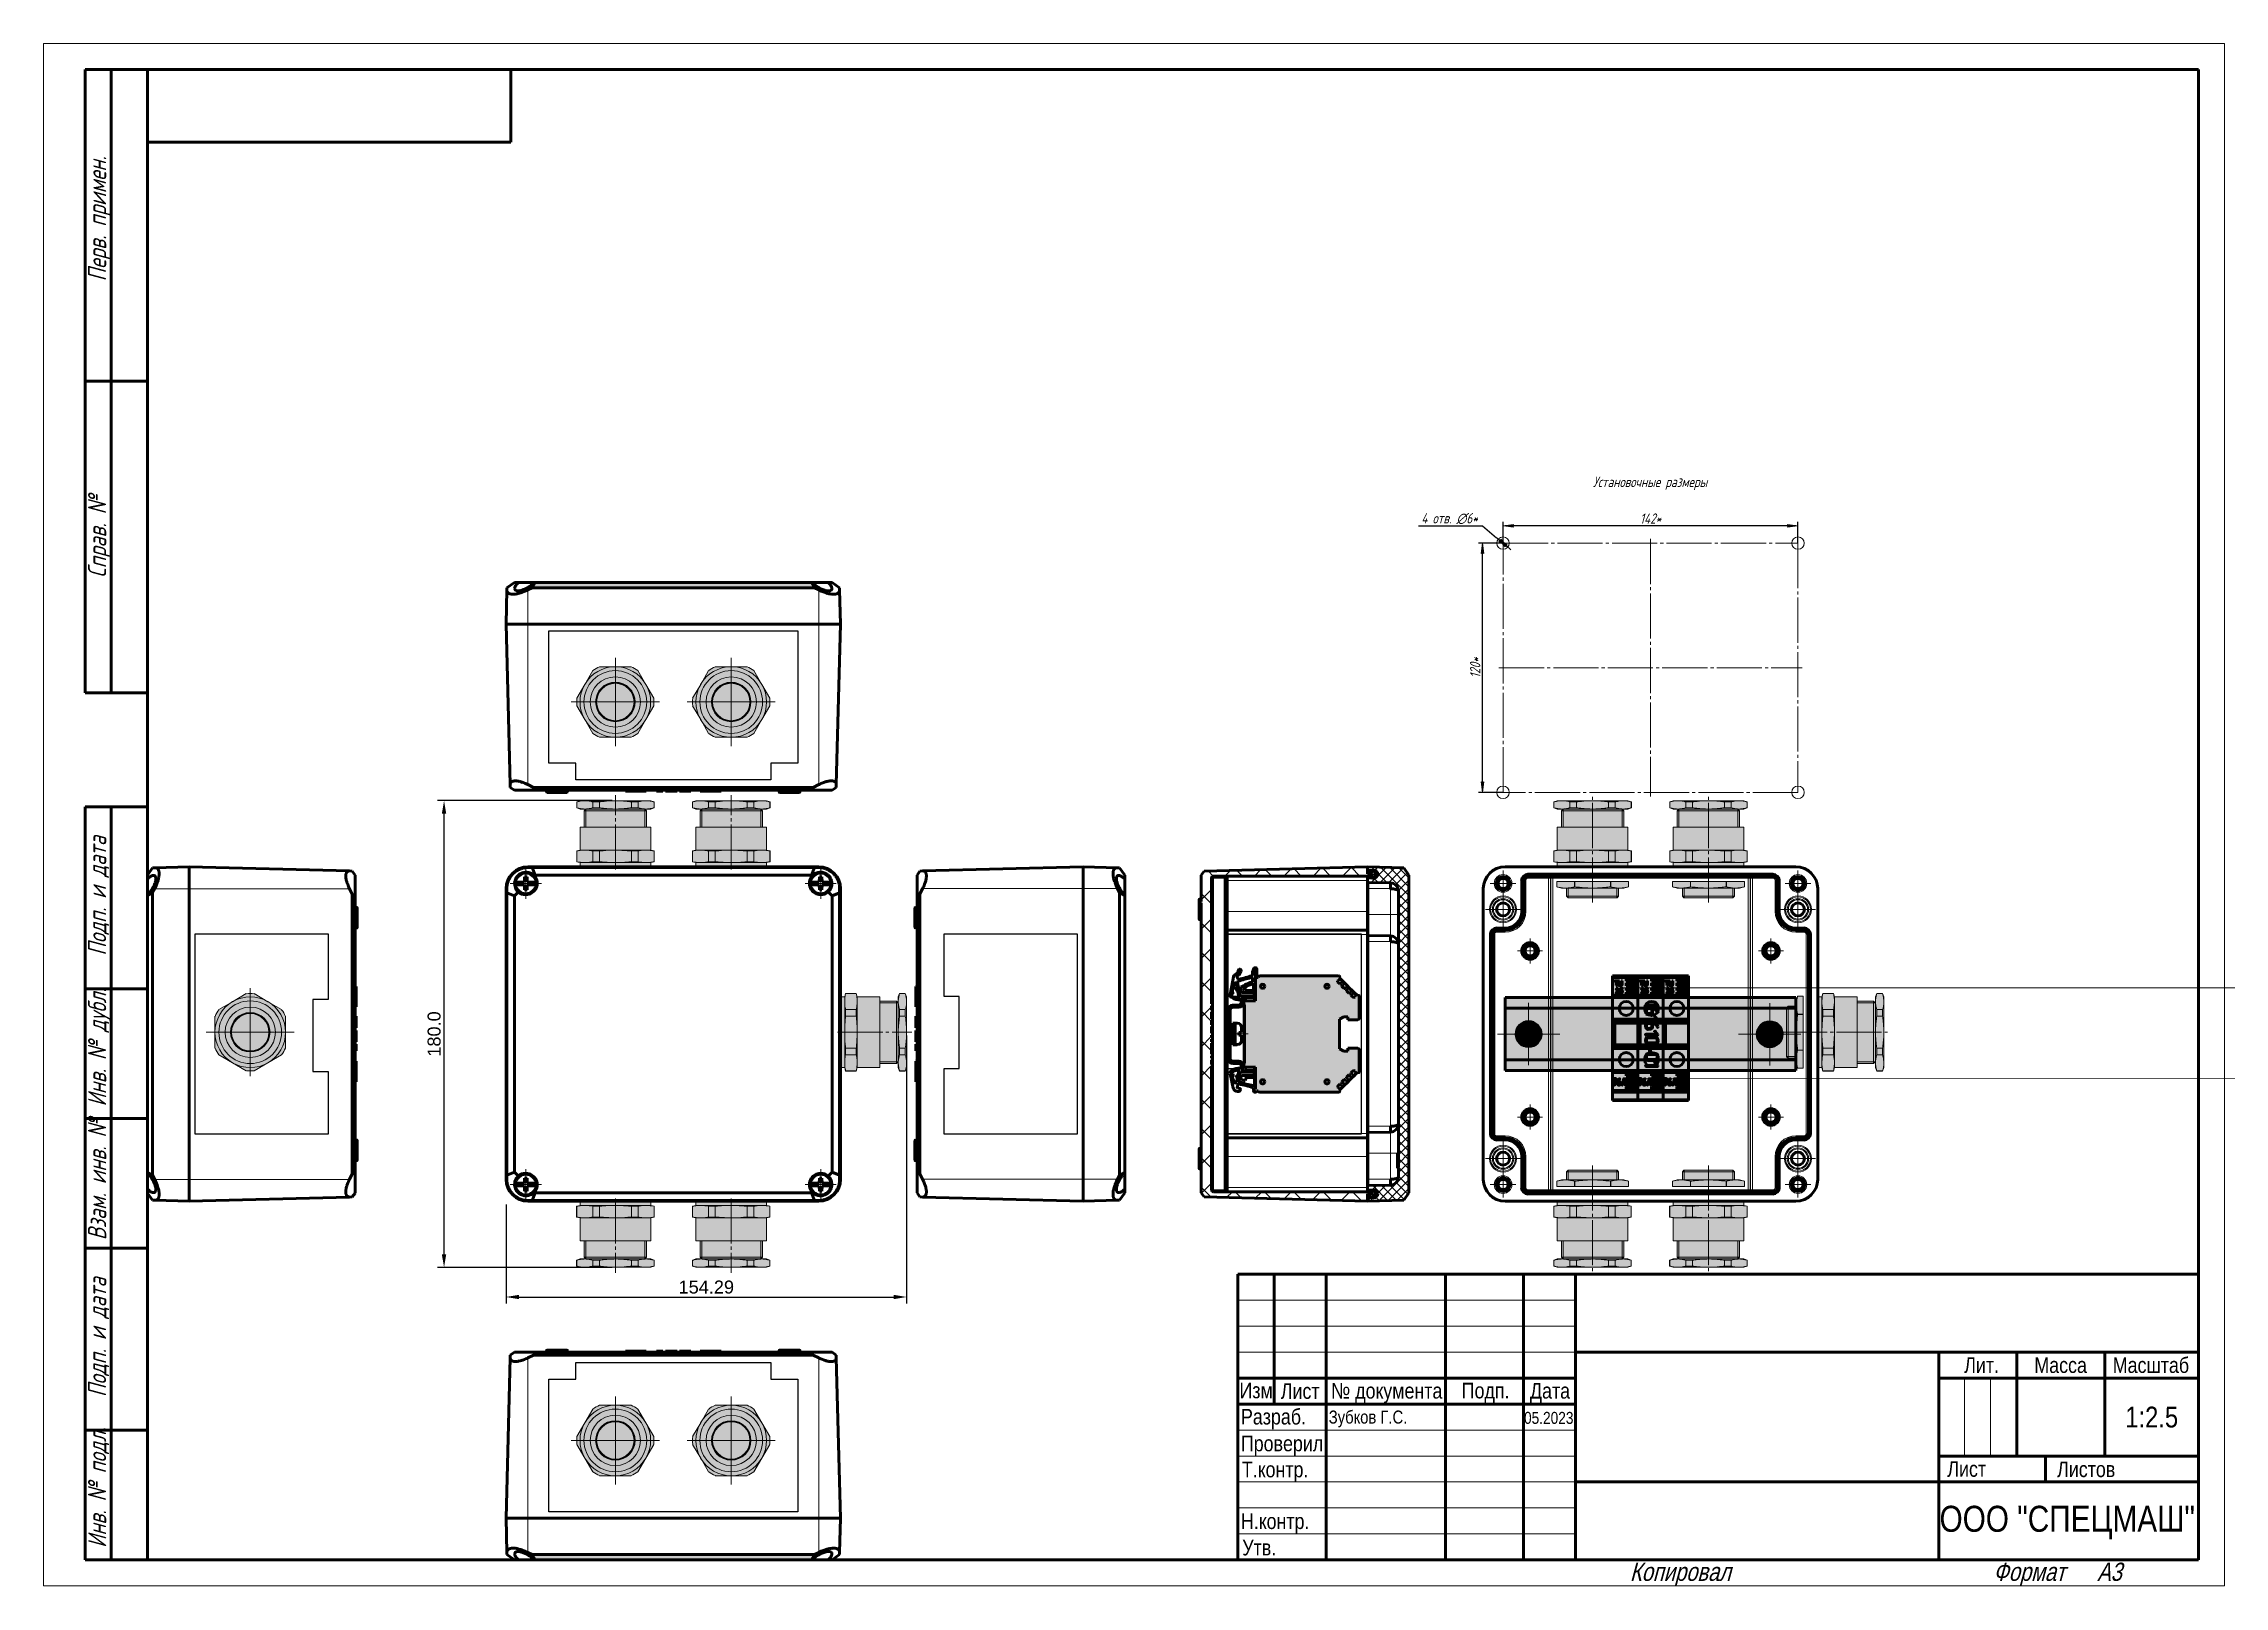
# Model space of a CAD drawing. Header units: millimetres. Extents: x -121 to 299, y -106 to 191.
import ezdxf
from ezdxf.enums import TextEntityAlignment as Align

# ---------------------------------------------------------------- set-up
doc = ezdxf.new("R2010")
doc.units = ezdxf.units.MM
for name, pattern in [('K5LT32768', [0]), ('K5LT_AXLED', [26.227272, 21.727272, -1.5, 1.5, -1.5]), ('K5LT_BASIC', [0]), ('K5LT_THIN', [0])]:
    doc.linetypes.add(name, pattern=pattern)
for name, color, linetype in [('BORDER_TEXT', 7, 'Continuous'), ('TEXT', 4, 'Continuous'), ('TEXT_TRANSLATION_EN', 51, 'Continuous'), ('TITLE_TEXT', 7, 'Continuous'), ('Системный слой', 7, 'Continuous')]:
    doc.layers.add(name, color=color, linetype=linetype)
doc.styles.add('EUR_STD', font='ARIALN.TTF')
doc.styles.add('KDIMTEXTSTYLE', font='GOST_AU.SHX', dxfattribs={"width": 0.96, "oblique": 15, "height": 5})
doc.styles.add('KTEXTSTYLE', font='GOST_AU.SHX', dxfattribs={"width": 0.96, "height": 5})
doc.styles.get("Standard").update_dxf_attribs({"font": 'arial.ttf'})
doc.dimstyles.new('KDIMSTYLE (1.00)', dxfattribs={"dimtxt": 5, "dimasz": 1, "dimexe": 2, "dimexo": 0, "dimgap": 1, "dimtad": 1, "dimtxsty": 'KDIMTEXTSTYLE', "dimsah": 1, "dimcen": 0, "dimdle": 1, "dimazin": 3, "dimtfac": 0.667, "dimtmove": 0, "dimatfit": 3, "dimtvp": 1, "dimarcsym": 0})
doc.dimstyles.get("Standard").update_dxf_attribs({"dimtxt": 2.5, "dimasz": 2.5, "dimexe": 1.25, "dimexo": 0.625, "dimtad": 1, "dimtxsty": 'Standard', "dimcen": 2.5, "dimazin": 3, "dimtfac": 1, "dimtmove": 0, "dimatfit": 3, "dimarcsym": 0})

msp = doc.modelspace()

# ---------------------------------------------------------------- blocks, each defined once
blk = doc.blocks.new('VP.161610_topside')
at = {"layer": 'Системный слой', "color": 150, "linetype": 'K5LT_BASIC', "lineweight": 60, "true_color": 0x0080ff}
for p, q in [((-71.7, 73.2), (-71.6, 75.6)), ((-71.6, 75.6), (-70.4, 75.6)), ((-70.4, 75.6), (-70.3, 73.2)), ((-70, 80.5), (70, 80.5)), ((-70, 80.5), (70, 80.5)), ((-70, 80.1), (-68, 80.1)), ((-68, 80.1), (68, 80.1)), ((-68, 80.1), (-66.5, 76.5)), ((-66.9, 76.1), (-66.5, 76.5)), ((-66.5, 76.5), (66.5, 76.5)), ((68, 80.1), (66.5, 76.5)), ((66.5, 76.5), (66.9, 76.1)), ((68, 80.1), (70, 80.1)), ((70.3, 73.2), (70.4, 75.6)), ((70.4, 75.6), (71.6, 75.6)), ((71.6, 75.6), (71.7, 73.2)), ((-80.5, -70), (-80.5, 70)), ((-80.5, -70), (-80.5, 70)), ((-80.1, 68), (-80.1, 70)), ((-80.1, -68), (-80.1, 68)), ((-80.1, 68), (-76.5, 66.5)), ((-76.5, 66.5), (-74.6, 68.4)), ((-76.5, -66.5), (-76.5, 66.5)), ((-75.8, 73.1), (-75.8, 73.1)), ((-75.5, 73.1), (-75.8, 73.1)), ((-75.8, 71.8), (-75.5, 71.8)), ((-75.8, 71.8), (-75.8, 71.8)), ((-75.5, 73.1), (-73.2, 73.1)), ((-73.2, 71.8), (-75.5, 71.8)), ((-73.2, 73.1), (-71.7, 73.2)), ((-71.7, 71.8), (-73.2, 71.8)), ((-71.6, 69.4), (-71.7, 71.8)), ((-70.4, 69.4), (-71.6, 69.4)), ((-70.3, 71.8), (-70.4, 69.4)), ((-70.3, 73.2), (-68.8, 73.1)), ((-68.8, 71.8), (-70.3, 71.8)), ((-68.8, 73.1), (-66.5, 73.1)), ((-66.5, 71.8), (-68.8, 71.8)), ((-66.2, 73.1), (-66.5, 73.1)), ((-66.5, 71.8), (-66.2, 71.8)), ((-66.2, 73.1), (-66.2, 73.1)), ((-66.2, 71.8), (-66.2, 71.8)), ((66.2, 73.1), (66.2, 73.1)), ((66.5, 73.1), (66.2, 73.1)), ((66.2, 71.8), (66.5, 71.8)), ((66.2, 71.8), (66.2, 71.8)), ((66.5, 73.1), (68.8, 73.1)), ((68.8, 71.8), (66.5, 71.8)), ((68.8, 73.1), (70.3, 73.2)), ((70.3, 71.8), (68.8, 71.8)), ((70.4, 69.4), (70.3, 71.8)), ((71.6, 69.4), (70.4, 69.4)), ((71.7, 71.8), (71.6, 69.4)), ((71.7, 73.2), (73.2, 73.1)), ((73.2, 71.8), (71.7, 71.8)), ((73.2, 73.1), (75.5, 73.1)), ((75.5, 71.8), (73.2, 71.8)), ((74.6, 68.4), (76.5, 66.5)), ((75.8, 73.1), (75.5, 73.1)), ((75.5, 71.8), (75.8, 71.8)), ((75.8, 73.1), (75.8, 73.1)), ((75.8, 71.8), (75.8, 71.8)), ((80.1, 68), (76.5, 66.5)), ((76.5, 66.5), (76.5, -66.5)), ((80.1, 70), (80.1, 68)), ((80.1, 68), (80.1, -68)), ((80.5, 70), (80.5, -70)), ((80.5, 70), (80.5, -70)), ((-80.1, -68), (-76.5, -66.5)), ((-80.1, -70), (-80.1, -68)), ((-74.6, -68.4), (-76.5, -66.5)), ((-75.8, -71.8), (-75.8, -71.8)), ((-75.5, -71.8), (-75.8, -71.8)), ((-75.8, -73.1), (-75.5, -73.1)), ((-75.8, -73.1), (-75.8, -73.1)), ((-75.5, -71.8), (-73.2, -71.8)), ((-73.2, -73.1), (-75.5, -73.1)), ((-73.2, -71.8), (-71.7, -71.8)), ((-71.7, -73.2), (-73.2, -73.1)), ((-71.7, -71.8), (-71.6, -69.4)), ((-71.6, -75.6), (-71.7, -73.2)), ((-71.6, -69.4), (-70.4, -69.4)), ((-70.4, -69.4), (-70.3, -71.8)), ((-70.3, -73.2), (-70.4, -75.6)), ((-70.3, -71.8), (-68.8, -71.8)), ((-68.8, -73.1), (-70.3, -73.2)), ((-68.8, -71.8), (-66.5, -71.8)), ((-66.5, -73.1), (-68.8, -73.1)), ((-66.2, -71.8), (-66.5, -71.8)), ((-66.5, -73.1), (-66.2, -73.1)), ((-66.2, -71.8), (-66.2, -71.8)), ((-66.2, -73.1), (-66.2, -73.1)), ((66.2, -71.8), (66.2, -71.8)), ((66.5, -71.8), (66.2, -71.8)), ((66.2, -73.1), (66.5, -73.1)), ((66.2, -73.1), (66.2, -73.1)), ((66.5, -71.8), (68.8, -71.8)), ((68.8, -73.1), (66.5, -73.1)), ((68.8, -71.8), (70.3, -71.8)), ((70.3, -73.2), (68.8, -73.1)), ((70.3, -71.8), (70.4, -69.4)), ((70.4, -75.6), (70.3, -73.2)), ((70.4, -69.4), (71.6, -69.4)), ((71.6, -69.4), (71.7, -71.8)), ((71.7, -73.2), (71.6, -75.6)), ((71.7, -71.8), (73.2, -71.8)), ((73.2, -73.1), (71.7, -73.2)), ((73.2, -71.8), (75.5, -71.8)), ((75.5, -73.1), (73.2, -73.1)), ((76.5, -66.5), (74.6, -68.4)), ((75.8, -71.8), (75.5, -71.8)), ((75.5, -73.1), (75.8, -73.1)), ((75.8, -71.8), (75.8, -71.8)), ((75.8, -73.1), (75.8, -73.1)), ((80.1, -68), (76.5, -66.5)), ((80.1, -68), (80.1, -70)), ((-70.4, -75.6), (-71.6, -75.6)), ((-68, -80.1), (-70, -80.1)), ((70, -80.5), (-70, -80.5)), ((70, -80.5), (-70, -80.5)), ((-68, -80.1), (-66.5, -76.5)), ((68, -80.1), (-68, -80.1)), ((-66.5, -76.5), (-66.9, -76.1)), ((66.5, -76.5), (-66.5, -76.5)), ((66.9, -76.1), (66.5, -76.5)), ((68, -80.1), (66.5, -76.5)), ((70, -80.1), (68, -80.1)), ((71.6, -75.6), (70.4, -75.6))]:
    blk.add_line(p, q, dxfattribs=at)
at = {"layer": 'Системный слой', "color": 30, "linetype": 'K5LT_AXLED', "lineweight": 18, "true_color": 0xff8000}
for p, q in [((-71, 72.5), (-71, 80)), ((71, 72.5), (71, 80)), ((-71, 72.5), (-78.5, 72.5)), ((-71, 72.5), (-71, 65)), ((-71, 72.5), (-63.5, 72.5)), ((71, 72.5), (63.5, 72.5)), ((71, 72.5), (71, 65)), ((71, 72.5), (78.5, 72.5)), ((-71, -72.5), (-78.5, -72.5)), ((-71, -72.5), (-71, -65)), ((-71, -72.5), (-71, -80)), ((-71, -72.5), (-63.5, -72.5)), ((71, -72.5), (63.5, -72.5)), ((71, -72.5), (71, -65)), ((71, -72.5), (71, -80)), ((71, -72.5), (78.5, -72.5))]:
    blk.add_line(p, q, dxfattribs=at)
at = {"layer": 'Системный слой', "color": 7, "linetype": 'K5LT_THIN', "lineweight": 18}
for p, q in [((-70, 80.1), (-70, 80.5)), ((70, 80.1), (70, 80.5)), ((-80.1, 70), (-80.5, 70)), ((80.1, 70), (80.5, 70)), ((-80.1, -70), (-80.5, -70)), ((80.1, -70), (80.5, -70)), ((-70, -80.1), (-70, -80.5)), ((70, -80.1), (70, -80.5))]:
    blk.add_line(p, q, dxfattribs=at)
for centre in [(-71, 72.5), (71, 72.5), (-71, -72.5), (71, -72.5)]:
    blk.add_circle(centre, 5.26, dxfattribs=at)
at = {"layer": 'Системный слой', "color": 150, "linetype": 'K5LT_BASIC', "lineweight": 60, "true_color": 0x0080ff}
for centre, radius, start, end in [((-70, 70), 10.5, 90, 180), ((-70, 70), 10.5, 90, 180), ((-71, 72.5), 5.46, 270, 41.287), ((71, 72.5), 5.46, 138.713, 270), ((70, 70), 10.5, 0, 90), ((70, 70), 10.5, 0, 90), ((-71, 72.5), 4.89, 172.3613, 187.6387), ((-71, 72.5), 5.46, 228.713, 270), ((-71, 72.5), 4.89, 0, 7.6387), ((-71, 72.5), 4.89, 352.3613, 0), ((71, 72.5), 4.89, 172.3613, 187.6387), ((71, 72.5), 5.46, 270, 311.287), ((71, 72.5), 4.89, 0, 7.6387), ((71, 72.5), 4.89, 352.3613, 0), ((-70, -70), 10.5, 180, 270), ((-70, -70), 10.5, 180, 270), ((-71, -72.5), 4.89, 172.3613, 187.6387), ((-71, -72.5), 5.46, 90, 131.287), ((-71, -72.5), 5.46, 318.713, 90), ((-71, -72.5), 4.89, 0, 7.6387), ((-71, -72.5), 4.89, 352.3613, 0), ((71, -72.5), 5.46, 90, 221.287), ((71, -72.5), 4.89, 172.3613, 187.6387), ((70, -70), 10.5, 270, 0), ((70, -70), 10.5, 270, 0), ((71, -72.5), 5.46, 48.713, 90), ((71, -72.5), 4.89, 0, 7.6387), ((71, -72.5), 4.89, 352.3613, 0)]:
    blk.add_arc(centre, radius, start, end, dxfattribs=at)
at = {"layer": 'Системный слой', "color": 7, "linetype": 'K5LT_THIN', "lineweight": 18}
for centre, radius, start, end in [((-71, 72.5), 4.81, 7.7656, 172.2344), ((-71, 72.5), 4.51, 8.2849, 171.7151), ((71, 72.5), 4.81, 7.7656, 172.2344), ((71, 72.5), 4.51, 8.2849, 171.7151), ((-71, 72.5), 4.81, 187.7656, 352.2344), ((-71, 72.5), 4.51, 188.2849, 351.7151), ((71, 72.5), 4.81, 187.7656, 352.2344), ((71, 72.5), 4.51, 188.2849, 351.7151), ((-71, -72.5), 4.81, 7.7656, 172.2344), ((-71, -72.5), 4.81, 187.7656, 352.2344), ((-71, -72.5), 4.51, 8.2849, 171.7151), ((-71, -72.5), 4.51, 188.2849, 351.7151), ((71, -72.5), 4.81, 7.7656, 172.2344), ((71, -72.5), 4.81, 187.7656, 352.2344), ((71, -72.5), 4.51, 8.2849, 171.7151), ((71, -72.5), 4.51, 188.2849, 351.7151)]:
    blk.add_arc(centre, radius, start, end, dxfattribs=at)
at = {"layer": 'Системный слой', "color": 150, "linetype": 'K5LT_BASIC', "lineweight": 60, "true_color": 0x0080ff}
for points, knots in [([(-70, 80.1), (-70.3, 80.1), (-70.9, 80.1), (-71.8, 80), (-72.5, 79.8), (-73.2, 79.6), (-73.9, 79.4), (-74.6, 79.1), (-75.2, 78.7), (-75.7, 78.4), (-76.2, 78), (-76.8, 77.5), (-77.4, 77), (-77.9, 76.4), (-78.3, 75.9), (-78.6, 75.3), (-79, 74.7), (-79.3, 74), (-79.6, 73.4), (-79.7, 72.9), (-79.9, 72.2), (-80, 71.6), (-80.1, 70.8), (-80.1, 70.3), (-80.1, 70)], [0, 0, 0, 0, 1.678346, 2.918033, 4.141642, 5.345112, 6.52359, 7.6812, 8.685517, 9.549511, 10.637026, 11.673307, 12.96663, 14.152575, 14.982347, 16.089704, 17.04849, 18.561136, 19.319076, 20.382424, 21.08946, 22.636563, 23.473718, 25, 25, 25, 25]), ([(-66.9, 76.1), (-67.2, 76.4), (-67.6, 76.8), (-68.3, 77.2), (-68.9, 77.5), (-69.3, 77.7), (-69.9, 77.8), (-70.2, 77.8), (-70.6, 77.9), (-71.1, 77.9), (-71.6, 77.9), (-72.2, 77.7), (-72.6, 77.6), (-73.1, 77.4), (-73.5, 77.2), (-74, 77), (-74.3, 76.7), (-74.7, 76.4), (-75, 76), (-75.3, 75.7), (-75.6, 75.3), (-75.7, 75), (-75.9, 74.6), (-76, 74.3), (-76.1, 74), (-76.2, 73.8), (-76.3, 73.4), (-76.4, 72.9), (-76.4, 72.3), (-76.3, 71.7), (-76.2, 71.1), (-76, 70.5), (-75.8, 69.9), (-75.3, 69.1), (-74.9, 68.7), (-74.6, 68.4)], [0, 0, 0, 0, 2.6598, 4.293202, 4.810388, 7.022273, 7.577774, 8.301187, 9.127553, 9.766012, 11.474542, 12.234031, 13.338453, 14.143619, 15.218048, 16.025473, 16.851534, 17.765607, 18.700674, 19.584783, 20.091174, 21.157204, 21.593884, 22.436201, 22.905411, 23.468201, 24.132124, 25.228837, 26.389695, 27.647613, 28.931564, 30.353078, 31.90327, 33.281102, 36, 36, 36, 36]), ([(74.6, 68.4), (74.9, 68.7), (75.3, 69.1), (75.7, 69.8), (76, 70.4), (76.2, 70.8), (76.3, 71.4), (76.3, 71.7), (76.4, 72.1), (76.4, 72.6), (76.4, 73.1), (76.2, 73.7), (76.1, 74.1), (75.9, 74.6), (75.7, 75), (75.5, 75.5), (75.2, 75.8), (74.9, 76.2), (74.5, 76.5), (74.2, 76.8), (73.8, 77.1), (73.5, 77.2), (73.1, 77.4), (72.8, 77.5), (72.5, 77.6), (72.3, 77.7), (71.9, 77.8), (71.4, 77.9), (70.8, 77.9), (70.2, 77.8), (69.6, 77.7), (69, 77.5), (68.4, 77.3), (67.6, 76.8), (67.2, 76.4), (66.9, 76.1)], [0, 0, 0, 0, 2.6598, 4.293202, 4.810388, 7.022273, 7.577774, 8.301187, 9.127553, 9.766012, 11.474542, 12.234031, 13.338453, 14.143619, 15.218048, 16.025473, 16.851534, 17.765607, 18.700674, 19.584783, 20.091174, 21.157204, 21.593884, 22.436201, 22.905411, 23.468201, 24.132124, 25.228837, 26.389695, 27.647613, 28.931564, 30.353078, 31.90327, 33.281102, 36, 36, 36, 36]), ([(80.1, 70), (80.1, 70.3), (80.1, 70.9), (80, 71.8), (79.8, 72.5), (79.6, 73.2), (79.4, 73.9), (79.1, 74.6), (78.7, 75.2), (78.4, 75.7), (78, 76.2), (77.5, 76.8), (77, 77.4), (76.4, 77.9), (75.9, 78.3), (75.3, 78.6), (74.7, 79), (74, 79.3), (73.4, 79.6), (72.9, 79.7), (72.2, 79.9), (71.6, 80), (70.8, 80.1), (70.3, 80.1), (70, 80.1)], [0, 0, 0, 0, 1.678346, 2.918033, 4.141642, 5.345112, 6.52359, 7.6812, 8.685517, 9.549511, 10.637026, 11.673307, 12.96663, 14.152575, 14.982347, 16.089704, 17.04849, 18.561136, 19.319076, 20.382424, 21.08946, 22.636563, 23.473718, 25, 25, 25, 25]), ([(-80.1, -70), (-80.1, -70.3), (-80.1, -70.9), (-80, -71.8), (-79.8, -72.5), (-79.6, -73.2), (-79.4, -73.9), (-79.1, -74.6), (-78.7, -75.2), (-78.4, -75.7), (-78, -76.2), (-77.5, -76.8), (-77, -77.4), (-76.4, -77.9), (-75.9, -78.3), (-75.3, -78.6), (-74.7, -79), (-74, -79.3), (-73.4, -79.6), (-72.9, -79.7), (-72.2, -79.9), (-71.6, -80), (-70.8, -80.1), (-70.3, -80.1), (-70, -80.1)], [0, 0, 0, 0, 1.678346, 2.918033, 4.141642, 5.345112, 6.52359, 7.6812, 8.685517, 9.549511, 10.637026, 11.673307, 12.96663, 14.152575, 14.982347, 16.089704, 17.04849, 18.561136, 19.319076, 20.382424, 21.08946, 22.636563, 23.473718, 25, 25, 25, 25]), ([(-74.6, -68.4), (-74.9, -68.7), (-75.3, -69.1), (-75.7, -69.8), (-76, -70.4), (-76.2, -70.8), (-76.3, -71.4), (-76.3, -71.7), (-76.4, -72.1), (-76.4, -72.6), (-76.4, -73.1), (-76.2, -73.7), (-76.1, -74.1), (-75.9, -74.6), (-75.7, -75), (-75.5, -75.5), (-75.2, -75.8), (-74.9, -76.2), (-74.5, -76.5), (-74.2, -76.8), (-73.8, -77.1), (-73.5, -77.2), (-73.1, -77.4), (-72.8, -77.5), (-72.5, -77.6), (-72.3, -77.7), (-71.9, -77.8), (-71.4, -77.9), (-70.8, -77.9), (-70.2, -77.8), (-69.6, -77.7), (-69, -77.5), (-68.4, -77.3), (-67.6, -76.8), (-67.2, -76.4), (-66.9, -76.1)], [0, 0, 0, 0, 2.6598, 4.293202, 4.810388, 7.022273, 7.577774, 8.301187, 9.127553, 9.766012, 11.474542, 12.234031, 13.338453, 14.143619, 15.218048, 16.025473, 16.851534, 17.765607, 18.700674, 19.584783, 20.091174, 21.157204, 21.593884, 22.436201, 22.905411, 23.468201, 24.132124, 25.228837, 26.389695, 27.647613, 28.931564, 30.353078, 31.90327, 33.281102, 36, 36, 36, 36]), ([(66.9, -76.1), (67.2, -76.4), (67.6, -76.8), (68.3, -77.2), (68.9, -77.5), (69.3, -77.7), (69.9, -77.8), (70.2, -77.8), (70.6, -77.9), (71.1, -77.9), (71.6, -77.9), (72.2, -77.7), (72.6, -77.6), (73.1, -77.4), (73.5, -77.2), (74, -77), (74.3, -76.7), (74.7, -76.4), (75, -76), (75.3, -75.7), (75.6, -75.3), (75.7, -75), (75.9, -74.6), (76, -74.3), (76.1, -74), (76.2, -73.8), (76.3, -73.4), (76.4, -72.9), (76.4, -72.3), (76.3, -71.7), (76.2, -71.1), (76, -70.5), (75.8, -69.9), (75.3, -69.1), (74.9, -68.7), (74.6, -68.4)], [0, 0, 0, 0, 2.6598, 4.293202, 4.810388, 7.022273, 7.577774, 8.301187, 9.127553, 9.766012, 11.474542, 12.234031, 13.338453, 14.143619, 15.218048, 16.025473, 16.851534, 17.765607, 18.700674, 19.584783, 20.091174, 21.157204, 21.593884, 22.436201, 22.905411, 23.468201, 24.132124, 25.228837, 26.389695, 27.647613, 28.931564, 30.353078, 31.90327, 33.281102, 36, 36, 36, 36]), ([(70, -80.1), (70.3, -80.1), (70.9, -80.1), (71.8, -80), (72.5, -79.8), (73.2, -79.6), (73.9, -79.4), (74.6, -79.1), (75.2, -78.7), (75.7, -78.4), (76.2, -78), (76.8, -77.5), (77.4, -77), (77.9, -76.4), (78.3, -75.9), (78.6, -75.3), (79, -74.7), (79.3, -74), (79.6, -73.4), (79.7, -72.9), (79.9, -72.2), (80, -71.6), (80.1, -70.8), (80.1, -70.3), (80.1, -70)], [0, 0, 0, 0, 1.678346, 2.918033, 4.141642, 5.345112, 6.52359, 7.6812, 8.685517, 9.549511, 10.637026, 11.673307, 12.96663, 14.152575, 14.982347, 16.089704, 17.04849, 18.561136, 19.319076, 20.382424, 21.08946, 22.636563, 23.473718, 25, 25, 25, 25])]:
    blk.add_open_spline(points, degree=3, knots=knots, dxfattribs=at)
blk = doc.blocks.new('VZ-N25_exe')
at = {"true_color": 0xffffff}
blk.add_hatch(color=7, dxfattribs=at).paths.add_polyline_path([(18.6, -1.9), (18.6, 1.9), (10.9, 15.1), (7.7, 17), (-7.7, 17), (-10.9, 15.1), (-18.6, 1.9), (-18.6, -1.9), (-10.9, -15.1), (-7.7, -17), (7.7, -17), (10.9, -15.1)])
at = {"color": 30, "linetype": 'K5LT_AXLED', "lineweight": 18, "true_color": 0xff8000}
for p, q in [((0, 21.2), (0, 0)), ((-21.2, 0), (0, 0)), ((0, 0), (0, -21.2)), ((0, 0), (21.2, 0))]:
    blk.add_line(p, q, dxfattribs=at)
at = {"color": 150, "linetype": 'K5LT_BASIC', "lineweight": 0, "true_color": 0x0080ff}
for p, q in [((-14.7, 8.5), (-10.9, 15.1)), ((-7.7, 17), (0, 17)), ((0, 17), (7.7, 17)), ((10.9, 15.1), (14.7, 8.5)), ((-18.6, 1.9), (-14.7, 8.5)), ((14.7, 8.5), (18.6, 1.9)), ((-14.7, -8.5), (-18.6, -1.9)), ((-10.9, -15.1), (-14.7, -8.5)), ((14.7, -8.5), (10.9, -15.1)), ((18.6, -1.9), (14.7, -8.5)), ((0, -17), (-7.7, -17)), ((7.7, -17), (0, -17))]:
    blk.add_line(p, q, dxfattribs=at)
at = {"color": 7, "linetype": 'K5LT_THIN', "lineweight": 0}
for radius in [15.1, 9.5]:
    blk.add_circle((0, 0), radius, dxfattribs=at)
at = {"color": 150, "linetype": 'K5LT_BASIC', "lineweight": 0, "true_color": 0x0080ff}
for radius in [12.1, 9.3, 9]:
    blk.add_circle((0, 0), radius, dxfattribs=at)
for radius, start, end in [(17, 90, 150), (18.6, 114.2826, 125.7174), (17, 30, 90), (18.6, 54.2826, 65.7174), (18.6, 174.2826, 185.7174), (17, 150, 210), (17, 330, 30), (18.6, 354.2826, 5.7174), (17, 210, 270), (17, 270, 330), (18.6, 234.2826, 245.7174), (18.6, 294.2826, 305.7174)]:
    blk.add_arc((0, 0), radius, start, end, dxfattribs=at)
blk = doc.blocks.new('VP.161610_downside')
at = {"layer": 'Системный слой', "true_color": 0xffffff}
blk.add_hatch(color=7, dxfattribs=at).paths.add_polyline_path([(126.5, 95), (-6.5, 95), (-8, 92.5), (128, 92.5)])
at = {"color": 7, "true_color": 0xffffff}
blk.add_lwpolyline([(0, 71.8), (120, 71.8), (120, 8), (107, 8), (107, 0), (13, 0), (13, 8), (0, 8), (0, 71.8)], dxfattribs=at)
at = {"layer": 'Системный слой', "color": 150, "linetype": 'K5LT_BASIC', "lineweight": 60, "true_color": 0x0080ff}
for p, q in [((-20.1, 92.5), (-16.5, 95)), ((-14.6, 95), (-16.5, 95)), ((-11, 95), (-14.6, 95)), ((-6.9, 95), (-11, 95)), ((-8, 92.5), (-6.5, 95)), ((-6.5, 95), (-6.9, 95)), ((126.5, 95), (-6.5, 95)), ((128, 92.5), (126.5, 95)), ((126.9, 95), (126.5, 95)), ((131, 95), (126.9, 95)), ((134.6, 95), (131, 95)), ((136.5, 95), (134.6, 95)), ((140.1, 92.5), (136.5, 95)), ((-20.1, 91.5), (-20.5, 75)), ((-20.1, 91.5), (-20.1, 92.5)), ((-8, 92.5), (-10, 91.5)), ((128, 92.5), (-8, 92.5)), ((130, 91.5), (128, 92.5)), ((140.1, 92.5), (140.1, 91.5)), ((140.1, 91.5), (140.5, 75)), ((-10, 75), (-20.5, 75)), ((-20.5, 75), (-18.5, -2.3)), ((-10, 75), (-20.5, 75)), ((130, 75), (-10, 75)), ((130, 75), (-10, 75)), ((140.5, 75), (130, 75)), ((140.5, 75), (130, 75)), ((140.5, 75), (138.5, -2.3)), ((-18.5, -3.6), (-18.5, -2.3)), ((-18.5, -3.6), (-16.5, -5)), ((-6.5, -5), (-16.5, -5)), ((-10, -2.3), (-7.3, -3.6)), ((-7.3, -3.6), (127.3, -3.6)), ((-7.3, -3.6), (-6.5, -5)), ((126.5, -5), (-6.5, -5)), ((-1.5, -5), (-1.5, -5.5)), ((-1.5, -5), (-1.5, -5.5)), ((-1.4, -5.5), (-1.5, -5.5)), ((-1.5, -5.5), (-1.5, -5.5)), ((-1.5, -5.5), (-1.5, -5.5)), ((-1.2, -5.5), (-1.4, -5.5)), ((-1, -5.5), (-1.2, -5.5)), ((-1, -5.2), (-1, -5.8)), ((4, -6), (-0.8, -6)), ((8.8, -6), (4, -6)), ((9, -5.2), (9, -5.8)), ((37, -5), (37, -5.5)), ((38.5, -5.5), (37, -5.5)), ((45.5, -5.5), (38.5, -5.5)), ((47, -5.5), (45.5, -5.5)), ((47, -5), (47, -5.5)), ((51.9, -5), (52, -5.5)), ((51.9, -5), (51.9, -5.5)), ((52, -5.5), (51.9, -5.5)), ((52, -5), (52, -5.5)), ((52, -5.5), (52, -5.5)), ((54.4, -5.5), (52, -5.5)), ((52, -5.5), (52, -5.5)), ((54.5, -5.5), (54.4, -5.5)), ((54.7, -5.5), (54.5, -5.5)), ((54.8, -5.5), (54.7, -5.5)), ((54.9, -5.5), (54.8, -5.5)), ((55, -5.5), (54.9, -5.5)), ((55.1, -5), (55, -5.5)), ((55.1, -5), (55, -5.5)), ((55, -5.5), (55, -5.5)), ((55, -5.5), (55, -5.5)), ((56.3, -5), (56.3, -5.5)), ((56.3, -5), (56.3, -5.5)), ((56.3, -5.5), (56.3, -5.5)), ((57.9, -5.5), (56.3, -5.5)), ((57.9, -5), (57.9, -5.5)), ((57.9, -5), (58, -5.5)), ((57.9, -5.5), (57.9, -5.5)), ((58, -5.5), (57.9, -5.5)), ((58, -5), (58, -5.5)), ((58.2, -5.5), (58, -5.5)), ((58, -5.5), (58, -5.5)), ((58.2, -5), (58.2, -5.5)), ((58.4, -5.5), (58.2, -5.5)), ((58.5, -5.5), (58.4, -5.5)), ((58.6, -5.5), (58.5, -5.5)), ((58.6, -5), (58.6, -5.5)), ((58.6, -5), (58.6, -5.5)), ((58.6, -5.5), (58.6, -5.5)), ((58.6, -5.5), (58.6, -5.5)), ((59.4, -5.5), (58.6, -5.5)), ((59.4, -5), (59.4, -5.5)), ((59.5, -5.5), (59.4, -5.5)), ((59.4, -5.5), (59.4, -5.5)), ((59.7, -5.5), (59.5, -5.5)), ((59.5, -5.5), (59.5, -5.5)), ((59.5, -5.5), (59.5, -5.5)), ((59.8, -5.5), (59.7, -5.5)), ((59.9, -5.5), (59.8, -5.5)), ((60.1, -5.5), (59.9, -5.5)), ((60.2, -5.5), (60.1, -5.5)), ((60.1, -5.5), (60.1, -5.5)), ((60.2, -5), (60.2, -5.5)), ((60.2, -5), (60.2, -5.5)), ((61.4, -5.5), (60.2, -5.5)), ((60.2, -5.5), (60.2, -5.5)), ((61.5, -5.5), (61.4, -5.5)), ((61.7, -5.5), (61.5, -5.5)), ((61.8, -5.5), (61.7, -5.5)), ((61.7, -5.5), (61.7, -5.5)), ((61.8, -5), (61.8, -5.5)), ((61.8, -5), (61.8, -5.5)), ((61.8, -5.5), (61.8, -5.5)), ((63, -5), (63, -5.5)), ((63, -5), (63, -5.5)), ((63, -5), (63, -5.5)), ((63, -5.5), (63, -5.5)), ((63, -5.5), (63, -5.5)), ((63.1, -5.5), (63, -5.5)), ((63.1, -5), (63.1, -5.5)), ((63.1, -5), (63.1, -5.5)), ((63.6, -5.5), (63.1, -5.5)), ((63.1, -5.5), (63.1, -5.5)), ((64.2, -5.5), (63.6, -5.5)), ((64.2, -5), (64.2, -5.5)), ((64.8, -5.5), (64.2, -5.5)), ((65.6, -5.5), (64.8, -5.5)), ((66.7, -5.5), (65.6, -5.5)), ((67.6, -5.5), (66.7, -5.5)), ((68, -5.5), (67.6, -5.5)), ((68.3, -5.5), (68, -5.5)), ((68.5, -5.5), (68.3, -5.5)), ((68.5, -5), (68.5, -5.5)), ((68.5, -5.5), (68.5, -5.5)), ((73, -5), (73, -5.5)), ((74.5, -5.5), (73, -5.5)), ((81.5, -5.5), (74.5, -5.5)), ((83, -5.5), (81.5, -5.5)), ((83, -5), (83, -5.5)), ((111, -5.2), (111, -5.8)), ((120.8, -6), (111.2, -6)), ((121, -5.2), (121, -5.8)), ((127.3, -3.6), (126.5, -5)), ((136.5, -5), (126.5, -5)), ((127.3, -3.6), (130, -2.3)), ((138.5, -3.6), (136.5, -5)), ((138.5, -2.3), (138.5, -3.6))]:
    blk.add_line(p, q, dxfattribs=at)
at = {"layer": 'Системный слой', "color": 7, "linetype": 'K5LT_THIN', "lineweight": 18}
for p, q in [((-10, 91.5), (-10, 75)), ((130, 91.5), (130, 75)), ((-10, 75), (-10, -2.3)), ((130, 75), (130, -2.3)), ((-1.5, -5), (-1.5, -5.5)), ((-1.4, -5), (-1.4, -5.5)), ((-1.2, -5), (-1.2, -5.5)), ((4, -5.2), (-1, -5.2)), ((4, -5.8), (-1, -5.8)), ((9, -5.2), (4, -5.2)), ((9, -5.8), (4, -5.8)), ((38.5, -5), (38.5, -5.5)), ((45.5, -5), (45.5, -5.5)), ((52, -5), (52, -5.5)), ((54.4, -5), (54.4, -5.5)), ((54.5, -5), (54.5, -5.5)), ((54.7, -5), (54.7, -5.5)), ((54.8, -5), (54.8, -5.5)), ((54.9, -5), (54.9, -5.5)), ((55, -5), (55, -5.5)), ((57.9, -5), (57.9, -5.5)), ((58.4, -5), (58.4, -5.5)), ((58.5, -5), (58.5, -5.5)), ((58.6, -5), (58.6, -5.5)), ((59.4, -5), (59.4, -5.5)), ((59.5, -5), (59.5, -5.5)), ((59.5, -5), (59.5, -5.5)), ((59.5, -5), (59.5, -5.5)), ((59.7, -5), (59.7, -5.5)), ((59.8, -5), (59.8, -5.5)), ((60, -5), (59.9, -5.5)), ((60.1, -5), (60.1, -5.5)), ((60.2, -5), (60.1, -5.5)), ((61.4, -5), (61.4, -5.5)), ((61.5, -5), (61.5, -5.5)), ((61.7, -5), (61.7, -5.5)), ((61.8, -5), (61.7, -5.5)), ((63.6, -5), (63.6, -5.5)), ((64.8, -5), (64.8, -5.5)), ((65.6, -5), (65.6, -5.5)), ((66.7, -5), (66.7, -5.5)), ((67.6, -5), (67.6, -5.5)), ((68, -5), (68, -5.5)), ((68.3, -5), (68.3, -5.5)), ((68.5, -5), (68.5, -5.5)), ((74.5, -5), (74.5, -5.5)), ((81.5, -5), (81.5, -5.5)), ((121, -5.2), (111, -5.2)), ((121, -5.8), (111, -5.8))]:
    blk.add_line(p, q, dxfattribs=at)
at = {"layer": 'Системный слой', "color": 150, "linetype": 'K5LT_BASIC', "lineweight": 60, "true_color": 0x0080ff}
for centre, start, end in [((-1.2, -5.2), 1.5, 90), ((-0.8, -5.8), 181.5, 270), ((8.8, -5.8), 270, 358.5), ((9.2, -5.2), 90, 178.5), ((9.2, -5.2), 90, 178.5), ((110.8, -5.2), 1.5, 90), ((111.2, -5.8), 181.5, 270), ((120.8, -5.8), 270, 358.5), ((121.2, -5.2), 90, 178.5)]:
    blk.add_arc(centre, 0.2, start, end, dxfattribs=at)
for points, knots in [([(-14.6, 95), (-14.9, 94.7), (-15.3, 94.3), (-15.7, 93.8), (-16, 93.3), (-16.3, 92.8), (-16.4, 92.3), (-16.4, 92.1)], [0, 0, 0, 0, 2.132726, 3.379551, 4.106907, 5.659737, 8, 8, 8, 8]), ([(-16.4, 92.1), (-16.4, 92), (-16.3, 91.8), (-16.2, 91.6), (-16.1, 91.4), (-15.9, 91.3), (-15.7, 91.2), (-15.5, 91.1), (-15.3, 91), (-15, 91), (-14.6, 91), (-14.2, 91), (-13.8, 91.1), (-13.4, 91.2), (-12.9, 91.3), (-12.4, 91.5), (-11.7, 91.7), (-11.2, 92), (-10.7, 92.2), (-10.2, 92.5), (-9.6, 92.9), (-8.9, 93.3), (-8.3, 93.8), (-7.6, 94.4), (-7.1, 94.8), (-6.9, 95)], [0, 0, 0, 0, 1.55391, 2.467247, 3.33369, 4.369242, 5.243443, 5.940575, 6.678117, 7.517353, 8.502493, 9.277912, 10.231497, 11.357218, 11.91941, 13.187288, 14.630497, 15.771474, 16.412577, 17.654973, 18.937792, 20.358053, 22.269238, 23.615145, 26, 26, 26, 26]), ([(126.9, 95), (127.2, 94.7), (127.7, 94.3), (128.4, 93.7), (129, 93.2), (129.6, 92.8), (130.2, 92.5), (130.8, 92.2), (131.3, 91.9), (131.8, 91.7), (132.2, 91.6), (132.7, 91.4), (133.2, 91.2), (133.7, 91.1), (134.1, 91), (134.5, 91), (134.9, 91), (135.3, 91), (135.5, 91.1), (135.8, 91.2), (135.9, 91.3), (136.1, 91.4), (136.3, 91.6), (136.4, 91.8), (136.4, 92), (136.4, 92.1)], [0, 0, 0, 0, 2.657448, 4.495492, 5.321934, 7.303666, 8.599917, 9.180668, 11.043511, 11.635882, 12.280253, 13.326661, 14.597818, 15.503943, 16.383215, 17.258785, 18.310462, 19.314209, 20.199718, 21.035259, 21.764693, 22.517452, 23.730896, 25.087107, 26, 26, 26, 26]), ([(136.4, 92.1), (136.4, 92.2), (136.4, 92.4), (136.3, 92.7), (136.2, 93), (136, 93.3), (135.8, 93.7), (135.5, 94), (135.2, 94.4), (134.8, 94.8), (134.6, 95)], [0, 0, 0, 0, 1.622814, 2.617058, 3.793467, 5.152115, 6.298563, 7.476443, 8.668173, 11, 11, 11, 11]), ([(-20.1, 91.5), (-20.1, 91.3), (-20.1, 91), (-20, 90.7), (-19.8, 90.4), (-19.6, 90.1), (-19.3, 89.9), (-19.1, 89.7), (-18.7, 89.6), (-18.4, 89.5), (-18, 89.4), (-17.5, 89.4), (-17, 89.4), (-16.3, 89.4), (-15.6, 89.5), (-14.8, 89.7), (-14, 89.9), (-13.4, 90.1), (-12.9, 90.3), (-12.2, 90.5), (-11.6, 90.8), (-10.8, 91.1), (-10.3, 91.3), (-10, 91.5)], [0, 0, 0, 0, 1.611213, 2.801312, 3.975977, 5.510935, 6.262646, 7.373952, 8.338096, 9.167531, 10.211545, 11.206374, 12.447965, 13.586472, 14.987844, 16.36655, 17.81869, 18.546313, 19.567127, 20.245882, 21.731101, 22.534769, 24, 24, 24, 24]), ([(130, 91.5), (130.4, 91.3), (131.2, 90.9), (132.2, 90.5), (133.1, 90.2), (133.9, 89.9), (134.6, 89.7), (135.2, 89.6), (135.8, 89.5), (136.5, 89.4), (137.1, 89.4), (137.7, 89.4), (138.1, 89.4), (138.5, 89.5), (138.8, 89.6), (139.2, 89.8), (139.4, 90), (139.7, 90.2), (139.9, 90.5), (140.1, 90.9), (140.1, 91.3), (140.1, 91.5)], [0, 0, 0, 0, 1.842558, 3.287455, 4.703698, 5.740759, 6.759456, 7.643255, 8.726407, 9.669182, 10.851724, 11.943627, 12.943452, 13.738857, 14.580157, 15.565051, 16.63959, 17.388353, 18.558725, 20.240107, 22, 22, 22, 22]), ([(-10, -2.3), (-10.4, -2.1), (-11.1, -1.8), (-12.1, -1.3), (-12.9, -1.1), (-13.7, -0.8), (-14.3, -0.7), (-14.8, -0.6), (-15.3, -0.5), (-15.8, -0.5), (-16.3, -0.5), (-16.7, -0.5), (-17.2, -0.6), (-17.6, -0.8), (-17.9, -0.9), (-18.1, -1.2), (-18.4, -1.5), (-18.5, -1.9), (-18.5, -2.2), (-18.5, -2.3)], [0, 0, 0, 0, 1.833616, 3.325874, 4.721717, 5.80816, 6.916212, 7.580627, 8.466007, 9.475257, 10.424948, 11.357469, 12.485433, 13.765371, 14.787781, 15.752112, 17.132226, 19.183362, 20, 20, 20, 20]), ([(138.5, -2.3), (138.5, -2.1), (138.5, -1.9), (138.4, -1.5), (138.2, -1.3), (138, -1.1), (137.8, -0.9), (137.6, -0.8), (137.4, -0.7), (137.1, -0.6), (136.8, -0.5), (136.4, -0.5), (135.9, -0.5), (135.3, -0.5), (134.6, -0.6), (133.7, -0.8), (133, -1), (132.3, -1.3), (131.5, -1.6), (130.7, -1.9), (130.2, -2.2), (130, -2.3)], [0, 0, 0, 0, 1.349398, 2.679146, 4.290497, 5.193889, 5.924918, 6.878463, 7.607833, 8.33869, 9.312607, 10.126219, 11.208109, 12.493215, 13.975719, 15.593126, 17.02124, 17.635361, 19.320229, 21.101698, 22, 22, 22, 22])]:
    blk.add_open_spline(points, degree=3, knots=knots, dxfattribs=at)
for p in [(32.1, 37.5), (87.9, 37.5)]:
    blk.add_blockref('VZ-N25_exe', p)
blk = doc.blocks.new('VP.161610_upside')
at = {"layer": 'Системный слой', "true_color": 0xffffff}
blk.add_hatch(color=7, dxfattribs=at).paths.add_polyline_path([(-6.5, 95), (-8, 92.5), (128, 92.5), (126.5, 95)])
at = {"color": 7, "true_color": 0xffffff}
blk.add_lwpolyline([(0, 71.8), (120, 71.8), (120, 8), (107, 8), (107, 0), (13, 0), (13, 8), (0, 8), (0, 71.8)], dxfattribs=at)
at = {"layer": 'Системный слой', "color": 150, "linetype": 'K5LT_BASIC', "lineweight": 60, "true_color": 0x0080ff}
for p, q in [((-20.1, 92.5), (-16.5, 95)), ((-16.5, 95), (-14.6, 95)), ((-14.6, 95), (-11, 95)), ((-11, 95), (-6.9, 95)), ((-8, 92.5), (-6.5, 95)), ((-6.9, 95), (-6.5, 95)), ((-6.5, 95), (126.5, 95)), ((128, 92.5), (126.5, 95)), ((126.5, 95), (126.9, 95)), ((126.9, 95), (131, 95)), ((131, 95), (134.6, 95)), ((134.6, 95), (136.5, 95)), ((140.1, 92.5), (136.5, 95)), ((-20.1, 91.5), (-20.5, 75)), ((-20.1, 92.5), (-20.1, 91.5)), ((-10, 91.5), (-8, 92.5)), ((-8, 92.5), (128, 92.5)), ((128, 92.5), (130, 91.5)), ((140.1, 91.5), (140.1, 92.5)), ((140.1, 91.5), (140.5, 75)), ((-20.5, 75), (-10, 75)), ((-20.5, 75), (-18.5, -2.3)), ((-20.5, 75), (-10, 75)), ((-10, 75), (130, 75)), ((-10, 75), (130, 75)), ((130, 75), (140.5, 75)), ((130, 75), (140.5, 75)), ((140.5, 75), (138.5, -2.3)), ((-18.5, -2.3), (-18.5, -3.6)), ((-18.5, -3.6), (-16.5, -5)), ((-16.5, -5), (-6.5, -5)), ((-7.3, -3.6), (-10, -2.3)), ((127.3, -3.6), (-7.3, -3.6)), ((-7.3, -3.6), (-6.5, -5)), ((-6.5, -5), (126.5, -5)), ((-1, -5.2), (-1, -5.8)), ((-0.8, -6), (8.8, -6)), ((9, -5.2), (9, -5.8)), ((37, -5), (37, -5.5)), ((37, -5.5), (38.5, -5.5)), ((38.5, -5.5), (45.5, -5.5)), ((45.5, -5.5), (47, -5.5)), ((47, -5), (47, -5.5)), ((51.5, -5), (51.5, -5.5)), ((51.5, -5.5), (51.7, -5.5)), ((51.5, -5.5), (51.5, -5.5)), ((51.7, -5.5), (52, -5.5)), ((52, -5.5), (52.4, -5.5)), ((52.4, -5.5), (53.3, -5.5)), ((53.3, -5.5), (54.4, -5.5)), ((54.4, -5.5), (55.2, -5.5)), ((55.2, -5.5), (55.8, -5.5)), ((55.8, -5), (55.8, -5.5)), ((55.8, -5.5), (56.4, -5.5)), ((56.4, -5.5), (56.9, -5.5)), ((56.9, -5), (56.9, -5.5)), ((56.9, -5), (56.9, -5.5)), ((56.9, -5.5), (56.9, -5.5)), ((56.9, -5.5), (57, -5.5)), ((57, -5), (57, -5.5)), ((57, -5), (57, -5.5)), ((57, -5), (57, -5.5)), ((57, -5.5), (57, -5.5)), ((57, -5.5), (57, -5.5)), ((58.2, -5), (58.2, -5.5)), ((58.2, -5), (58.2, -5.5)), ((58.2, -5.5), (58.3, -5.5)), ((58.2, -5.5), (58.2, -5.5)), ((58.3, -5.5), (58.5, -5.5)), ((58.3, -5.5), (58.3, -5.5)), ((58.5, -5.5), (58.6, -5.5)), ((58.6, -5.5), (59.8, -5.5)), ((59.8, -5), (59.8, -5.5)), ((59.8, -5), (59.8, -5.5)), ((59.8, -5.5), (59.9, -5.5)), ((59.8, -5.5), (59.8, -5.5)), ((59.9, -5.5), (60.1, -5.5)), ((59.9, -5.5), (59.9, -5.5)), ((60.1, -5.5), (60.2, -5.5)), ((60.2, -5.5), (60.3, -5.5)), ((60.3, -5.5), (60.5, -5.5)), ((60.5, -5.5), (60.6, -5.5)), ((60.5, -5.5), (60.5, -5.5)), ((60.5, -5.5), (60.5, -5.5)), ((60.6, -5), (60.6, -5.5)), ((60.6, -5.5), (60.6, -5.5)), ((60.6, -5.5), (61.4, -5.5)), ((61.4, -5), (61.4, -5.5)), ((61.4, -5), (61.4, -5.5)), ((61.4, -5.5), (61.4, -5.5)), ((61.4, -5.5), (61.5, -5.5)), ((61.4, -5.5), (61.4, -5.5)), ((61.5, -5.5), (61.6, -5.5)), ((61.6, -5.5), (61.8, -5.5)), ((61.8, -5), (61.8, -5.5)), ((61.8, -5.5), (62, -5.5)), ((62, -5), (62, -5.5)), ((62.1, -5), (62, -5.5)), ((62, -5.5), (62.1, -5.5)), ((62, -5.5), (62, -5.5)), ((62.1, -5), (62.1, -5.5)), ((62.1, -5.5), (62.1, -5.5)), ((62.1, -5.5), (63.7, -5.5)), ((63.7, -5), (63.7, -5.5)), ((63.7, -5), (63.7, -5.5)), ((63.7, -5.5), (63.7, -5.5)), ((64.9, -5), (65, -5.5)), ((64.9, -5), (65, -5.5)), ((65, -5.5), (65, -5.5)), ((65, -5.5), (65.1, -5.5)), ((65, -5.5), (65, -5.5)), ((65.1, -5.5), (65.2, -5.5)), ((65.2, -5.5), (65.3, -5.5)), ((65.3, -5.5), (65.5, -5.5)), ((65.5, -5.5), (65.6, -5.5)), ((65.6, -5.5), (68, -5.5)), ((68.1, -5), (68, -5.5)), ((68, -5), (68, -5.5)), ((68, -5.5), (68, -5.5)), ((68, -5.5), (68.1, -5.5)), ((68, -5.5), (68, -5.5)), ((68.1, -5), (68.1, -5.5)), ((73, -5), (73, -5.5)), ((73, -5.5), (74.5, -5.5)), ((74.5, -5.5), (81.5, -5.5)), ((81.5, -5.5), (83, -5.5)), ((83, -5), (83, -5.5)), ((111, -5.2), (111, -5.8)), ((111.2, -6), (116, -6)), ((116, -6), (120.8, -6)), ((121, -5.2), (121, -5.8)), ((121, -5.5), (121.2, -5.5)), ((121.2, -5.5), (121.4, -5.5)), ((121.4, -5.5), (121.5, -5.5)), ((121.5, -5), (121.5, -5.5)), ((121.5, -5), (121.5, -5.5)), ((121.5, -5.5), (121.5, -5.5)), ((121.5, -5.5), (121.5, -5.5)), ((127.3, -3.6), (126.5, -5)), ((126.5, -5), (136.5, -5)), ((130, -2.3), (127.3, -3.6)), ((138.5, -3.6), (136.5, -5)), ((138.5, -3.6), (138.5, -2.3))]:
    blk.add_line(p, q, dxfattribs=at)
at = {"layer": 'Системный слой', "color": 7, "linetype": 'K5LT_THIN', "lineweight": 18}
for p, q in [((-10, 91.5), (-10, 75)), ((130, 91.5), (130, 75)), ((-10, 75), (-10, -2.3)), ((130, 75), (130, -2.3)), ((-1, -5.2), (9, -5.2)), ((-1, -5.8), (9, -5.8)), ((38.5, -5), (38.5, -5.5)), ((45.5, -5), (45.5, -5.5)), ((51.5, -5), (51.5, -5.5)), ((51.7, -5), (51.7, -5.5)), ((52, -5), (52, -5.5)), ((52.4, -5), (52.4, -5.5)), ((53.3, -5), (53.3, -5.5)), ((54.4, -5), (54.4, -5.5)), ((55.2, -5), (55.2, -5.5)), ((56.4, -5), (56.4, -5.5)), ((58.2, -5), (58.3, -5.5)), ((58.3, -5), (58.3, -5.5)), ((58.5, -5), (58.5, -5.5)), ((58.6, -5), (58.6, -5.5)), ((59.8, -5), (59.9, -5.5)), ((59.9, -5), (59.9, -5.5)), ((60, -5), (60.1, -5.5)), ((60.2, -5), (60.2, -5.5)), ((60.3, -5), (60.3, -5.5)), ((60.5, -5), (60.5, -5.5)), ((60.5, -5), (60.5, -5.5)), ((60.5, -5), (60.5, -5.5)), ((60.6, -5), (60.6, -5.5)), ((61.4, -5), (61.4, -5.5)), ((61.5, -5), (61.5, -5.5)), ((61.6, -5), (61.6, -5.5)), ((62.1, -5), (62.1, -5.5)), ((65, -5), (65, -5.5)), ((65.1, -5), (65.1, -5.5)), ((65.2, -5), (65.2, -5.5)), ((65.3, -5), (65.3, -5.5)), ((65.5, -5), (65.5, -5.5)), ((65.6, -5), (65.6, -5.5)), ((68, -5), (68, -5.5)), ((74.5, -5), (74.5, -5.5)), ((81.5, -5), (81.5, -5.5)), ((111, -5.2), (116, -5.2)), ((111, -5.8), (116, -5.8)), ((116, -5.2), (121, -5.2)), ((116, -5.8), (121, -5.8)), ((121.2, -5), (121.2, -5.5)), ((121.4, -5), (121.4, -5.5)), ((121.5, -5), (121.5, -5.5))]:
    blk.add_line(p, q, dxfattribs=at)
at = {"layer": 'Системный слой', "color": 150, "linetype": 'K5LT_BASIC', "lineweight": 60, "true_color": 0x0080ff}
for centre, start, end in [((-1.2, -5.2), 1.5, 90), ((-0.8, -5.8), 181.5, 270), ((8.8, -5.8), 270, 358.5), ((9.2, -5.2), 90, 178.5), ((110.8, -5.2), 1.5, 90), ((110.8, -5.2), 1.5, 90), ((111.2, -5.8), 181.5, 270), ((120.8, -5.8), 270, 358.5), ((121.2, -5.2), 90, 178.5)]:
    blk.add_arc(centre, 0.2, start, end, dxfattribs=at)
for points, knots in [([(-6.9, 95), (-7.2, 94.7), (-7.7, 94.3), (-8.4, 93.7), (-9, 93.2), (-9.6, 92.8), (-10.2, 92.5), (-10.8, 92.2), (-11.3, 91.9), (-11.8, 91.7), (-12.2, 91.6), (-12.7, 91.4), (-13.2, 91.2), (-13.7, 91.1), (-14.1, 91), (-14.5, 91), (-14.9, 91), (-15.3, 91), (-15.5, 91.1), (-15.8, 91.2), (-15.9, 91.3), (-16.1, 91.4), (-16.3, 91.6), (-16.4, 91.8), (-16.4, 92), (-16.4, 92.1)], [0, 0, 0, 0, 2.657448, 4.495492, 5.321934, 7.303666, 8.599917, 9.180668, 11.043511, 11.635882, 12.280253, 13.326661, 14.597818, 15.503943, 16.383215, 17.258785, 18.310462, 19.314209, 20.199718, 21.035259, 21.764693, 22.517452, 23.730896, 25.087107, 26, 26, 26, 26]), ([(-16.4, 92.1), (-16.4, 92.2), (-16.4, 92.4), (-16.3, 92.7), (-16.2, 93), (-16, 93.3), (-15.8, 93.7), (-15.5, 94), (-15.2, 94.4), (-14.8, 94.8), (-14.6, 95)], [0, 0, 0, 0, 1.622814, 2.617058, 3.793467, 5.152115, 6.298563, 7.476443, 8.668173, 11, 11, 11, 11]), ([(136.4, 92.1), (136.4, 92), (136.3, 91.8), (136.2, 91.6), (136.1, 91.4), (135.9, 91.3), (135.7, 91.2), (135.5, 91.1), (135.3, 91), (135, 91), (134.6, 91), (134.2, 91), (133.8, 91.1), (133.4, 91.2), (132.9, 91.3), (132.4, 91.5), (131.7, 91.7), (131.2, 92), (130.7, 92.2), (130.2, 92.5), (129.6, 92.9), (128.9, 93.3), (128.3, 93.8), (127.6, 94.4), (127.1, 94.8), (126.9, 95)], [0, 0, 0, 0, 1.55391, 2.467247, 3.33369, 4.369242, 5.243443, 5.940575, 6.678117, 7.517353, 8.502493, 9.277912, 10.231497, 11.357218, 11.91941, 13.187288, 14.630497, 15.771474, 16.412577, 17.654973, 18.937792, 20.358053, 22.269238, 23.615145, 26, 26, 26, 26]), ([(134.6, 95), (134.9, 94.7), (135.3, 94.3), (135.7, 93.8), (136, 93.3), (136.3, 92.8), (136.4, 92.3), (136.4, 92.1)], [0, 0, 0, 0, 2.132726, 3.379551, 4.106907, 5.659737, 8, 8, 8, 8]), ([(-10, 91.5), (-10.4, 91.3), (-11.2, 90.9), (-12.2, 90.5), (-13.1, 90.2), (-13.9, 89.9), (-14.6, 89.7), (-15.2, 89.6), (-15.8, 89.5), (-16.5, 89.4), (-17.1, 89.4), (-17.7, 89.4), (-18.1, 89.4), (-18.5, 89.5), (-18.8, 89.6), (-19.2, 89.8), (-19.4, 90), (-19.7, 90.2), (-19.9, 90.5), (-20.1, 90.9), (-20.1, 91.3), (-20.1, 91.5)], [0, 0, 0, 0, 1.842558, 3.287455, 4.703698, 5.740759, 6.759456, 7.643255, 8.726407, 9.669182, 10.851724, 11.943627, 12.943452, 13.738857, 14.580157, 15.565051, 16.63959, 17.388353, 18.558725, 20.240107, 22, 22, 22, 22]), ([(140.1, 91.5), (140.1, 91.3), (140.1, 91), (140, 90.7), (139.8, 90.4), (139.6, 90.1), (139.3, 89.9), (139.1, 89.7), (138.7, 89.6), (138.4, 89.5), (138, 89.4), (137.5, 89.4), (137, 89.4), (136.3, 89.4), (135.6, 89.5), (134.8, 89.7), (134, 89.9), (133.4, 90.1), (132.9, 90.3), (132.2, 90.5), (131.6, 90.8), (130.8, 91.1), (130.3, 91.3), (130, 91.5)], [0, 0, 0, 0, 1.611213, 2.801312, 3.975977, 5.510935, 6.262646, 7.373952, 8.338096, 9.167531, 10.211545, 11.206374, 12.447965, 13.586472, 14.987844, 16.36655, 17.81869, 18.546313, 19.567127, 20.245882, 21.731101, 22.534769, 24, 24, 24, 24]), ([(-18.5, -2.3), (-18.5, -2.1), (-18.5, -1.9), (-18.4, -1.5), (-18.2, -1.3), (-18, -1.1), (-17.8, -0.9), (-17.6, -0.8), (-17.4, -0.7), (-17.1, -0.6), (-16.8, -0.5), (-16.4, -0.5), (-15.9, -0.5), (-15.3, -0.5), (-14.6, -0.6), (-13.7, -0.8), (-13, -1), (-12.3, -1.3), (-11.5, -1.6), (-10.7, -1.9), (-10.2, -2.2), (-10, -2.3)], [0, 0, 0, 0, 1.349398, 2.679146, 4.290497, 5.193889, 5.924918, 6.878463, 7.607833, 8.33869, 9.312607, 10.126219, 11.208109, 12.493215, 13.975719, 15.593126, 17.02124, 17.635361, 19.320229, 21.101698, 22, 22, 22, 22]), ([(130, -2.3), (130.4, -2.1), (131.1, -1.8), (132.1, -1.3), (132.9, -1.1), (133.7, -0.8), (134.3, -0.7), (134.8, -0.6), (135.3, -0.5), (135.8, -0.5), (136.3, -0.5), (136.7, -0.5), (137.2, -0.6), (137.6, -0.8), (137.9, -0.9), (138.1, -1.2), (138.4, -1.5), (138.5, -1.9), (138.5, -2.2), (138.5, -2.3)], [0, 0, 0, 0, 1.833616, 3.325874, 4.721717, 5.80816, 6.916212, 7.580627, 8.466007, 9.475257, 10.424948, 11.357469, 12.485433, 13.765371, 14.787781, 15.752112, 17.132226, 19.183362, 20, 20, 20, 20])]:
    blk.add_open_spline(points, degree=3, knots=knots, dxfattribs=at)
for p in [(32.1, 37.5), (87.9, 37.5)]:
    blk.add_blockref('VZ-N25_exe', p)
blk = doc.blocks.new('VP.161610_leftside')
at = {"color": 7, "true_color": 0xffffff}
blk.add_lwpolyline([(0, 64.1), (96.3, 64.1), (96.3, 0), (64.7, 0), (64.7, 7.3), (30.1, 7.3), (30.1, 0), (0, 0), (0, 64.1)], dxfattribs=at)
at = {"layer": 'Системный слой', "color": 150, "linetype": 'K5LT_BASIC', "lineweight": 60, "true_color": 0x0080ff}
for p, q in [((-31.9, 84.5), (-28.4, 87)), ((-31.9, 84.5), (-31.9, 83.5)), ((-28.4, 87), (-26.5, 87)), ((-26.5, 87), (-22.9, 87)), ((-22.9, 87), (-18.7, 87)), ((-21.9, 83.5), (-19.8, 84.5)), ((-19.8, 84.5), (-18.4, 87)), ((-19.8, 84.5), (116.1, 84.5)), ((-18.7, 87), (-18.4, 87)), ((-18.4, 87), (114.6, 87)), ((116.1, 84.5), (114.6, 87)), ((114.6, 87), (115, 87)), ((115, 87), (119.1, 87)), ((116.1, 84.5), (118.1, 83.5)), ((119.1, 87), (122.8, 87)), ((122.8, 87), (124.6, 87)), ((128.2, 84.5), (124.6, 87)), ((128.2, 83.5), (128.2, 84.5)), ((-31.9, 83.5), (-32.4, 67)), ((128.2, 83.5), (128.7, 67)), ((-32.4, 67), (-21.9, 67)), ((-32.4, 67), (-30.4, -10.3)), ((-32.4, 67), (-21.9, 67)), ((-21.9, 67), (118.1, 67)), ((-21.9, 67), (118.1, 67)), ((118.1, 67), (128.7, 67)), ((118.1, 67), (128.7, 67)), ((128.7, 67), (126.7, -10.3)), ((-30.4, -10.3), (-30.3, -11.6)), ((-19.2, -11.6), (-21.9, -10.3)), ((118.1, -10.3), (115.5, -11.6)), ((126.6, -11.6), (126.7, -10.3)), ((-30.3, -11.6), (-28.4, -13)), ((-28.4, -13), (-18.4, -13)), ((115.5, -11.6), (-19.2, -11.6)), ((-19.2, -11.6), (-18.4, -13)), ((-18.4, -13), (114.6, -13)), ((-12.8, -13.2), (-12.8, -13.8)), ((-12.6, -14), (-3.1, -14)), ((-2.9, -13.2), (-2.9, -13.8)), ((25.1, -13), (25.2, -13.5)), ((25.2, -13.5), (26.6, -13.5)), ((26.6, -13.5), (33.6, -13.5)), ((33.6, -13.5), (35.1, -13.5)), ((35.1, -13), (35.1, -13.5)), ((39.6, -13), (39.6, -13.5)), ((39.6, -13.5), (39.7, -13.5)), ((39.7, -13.5), (39.8, -13.5)), ((39.8, -13.5), (40.1, -13.5)), ((40.1, -13.5), (40.5, -13.5)), ((40.5, -13.5), (41.5, -13.5)), ((41.5, -13.5), (42.5, -13.5)), ((42.5, -13.5), (43.3, -13.5)), ((43.3, -13.5), (44, -13.5)), ((44, -13), (44, -13.5)), ((44, -13.5), (44.6, -13.5)), ((44.6, -13.5), (45, -13.5)), ((45, -13), (45, -13.5)), ((45, -13), (45, -13.5)), ((45, -13.5), (45, -13.5)), ((45, -13.5), (45.1, -13.5)), ((45.1, -13), (45.1, -13.5)), ((45.2, -13), (45.1, -13.5)), ((45.1, -13.5), (45.2, -13.5)), ((45.1, -13.5), (45.1, -13.5)), ((45.2, -13), (45.2, -13.5)), ((46.4, -13), (46.4, -13.5)), ((46.4, -13), (46.4, -13.5)), ((46.4, -13.5), (46.4, -13.5)), ((46.4, -13.5), (46.4, -13.5)), ((46.4, -13.5), (46.5, -13.5)), ((46.5, -13.5), (46.6, -13.5)), ((46.6, -13.5), (46.8, -13.5)), ((46.8, -13.5), (48, -13.5)), ((47.9, -13), (48, -13.5)), ((48, -13), (48, -13.5)), ((48, -13.5), (48, -13.5)), ((48, -13.5), (48, -13.5)), ((48, -13.5), (48.1, -13.5)), ((48.1, -13.5), (48.2, -13.5)), ((48.2, -13.5), (48.3, -13.5)), ((48.3, -13.5), (48.5, -13.5)), ((48.5, -13.5), (48.6, -13.5)), ((48.6, -13.5), (48.7, -13.5)), ((48.7, -13), (48.7, -13.5)), ((48.7, -13.5), (48.7, -13.5)), ((48.7, -13.5), (48.7, -13.5)), ((48.7, -13.5), (48.7, -13.5)), ((48.7, -13.5), (49.5, -13.5)), ((49.5, -13), (49.5, -13.5)), ((49.5, -13), (49.5, -13.5)), ((49.5, -13.5), (49.6, -13.5)), ((49.5, -13.5), (49.5, -13.5)), ((49.6, -13.5), (49.8, -13.5)), ((49.6, -13.5), (49.6, -13.5)), ((49.8, -13.5), (49.9, -13.5)), ((49.9, -13), (49.9, -13.5)), ((49.9, -13.5), (50.2, -13.5)), ((50.2, -13), (50.2, -13.5)), ((50.2, -13), (50.2, -13.5)), ((50.2, -13.5), (50.3, -13.5)), ((50.2, -13.5), (50.2, -13.5)), ((50.2, -13.5), (50.2, -13.5)), ((50.3, -13), (50.3, -13.5)), ((50.3, -13.5), (51.9, -13.5)), ((51.9, -13), (51.9, -13.5)), ((51.9, -13), (51.9, -13.5)), ((51.9, -13.5), (51.9, -13.5)), ((53.1, -13), (53.1, -13.5)), ((53.1, -13), (53.1, -13.5)), ((53.1, -13.5), (53.1, -13.5)), ((53.1, -13.5), (53.2, -13.5)), ((53.1, -13.5), (53.1, -13.5)), ((53.2, -13.5), (53.3, -13.5)), ((53.3, -13.5), (53.5, -13.5)), ((53.5, -13.5), (53.6, -13.5)), ((53.6, -13.5), (53.7, -13.5)), ((53.7, -13.5), (56.1, -13.5)), ((56.1, -13), (56.1, -13.5)), ((56.1, -13.5), (56.2, -13.5)), ((56.2, -13), (56.2, -13.5)), ((56.2, -13), (56.2, -13.5)), ((56.2, -13.5), (56.2, -13.5)), ((56.2, -13.5), (56.2, -13.5)), ((61.1, -13), (61.2, -13.5)), ((61.2, -13.5), (62.6, -13.5)), ((62.6, -13.5), (69.6, -13.5)), ((69.6, -13.5), (71.1, -13.5)), ((71.1, -13), (71.1, -13.5)), ((99.2, -13.2), (99.2, -13.8)), ((99.4, -14), (104.1, -14)), ((104.1, -14), (108.9, -14)), ((109.1, -13.2), (109.1, -13.8)), ((109.1, -13.5), (109.3, -13.5)), ((109.3, -13.5), (109.5, -13.5)), ((109.5, -13.5), (109.6, -13.5)), ((109.6, -13.5), (109.7, -13.5)), ((109.7, -13), (109.7, -13.5)), ((109.7, -13), (109.7, -13.5)), ((109.7, -13.5), (109.7, -13.5)), ((115.5, -11.6), (114.6, -13)), ((114.6, -13), (124.6, -13)), ((126.6, -11.6), (124.6, -13))]:
    blk.add_line(p, q, dxfattribs=at)
at = {"layer": 'Системный слой', "color": 7, "linetype": 'K5LT_THIN', "lineweight": 18}
for p, q in [((-21.9, 83.5), (-21.9, 67)), ((118.1, 83.5), (118.1, 67)), ((-21.9, 67), (-21.9, -10.3)), ((118.1, 67), (118.1, -10.3)), ((-12.8, -13.2), (-2.9, -13.2)), ((-12.8, -13.8), (-2.9, -13.8)), ((26.6, -13), (26.6, -13.5)), ((33.6, -13), (33.6, -13.5)), ((39.7, -13), (39.7, -13.5)), ((39.8, -13), (39.8, -13.5)), ((40.1, -13), (40.1, -13.5)), ((40.5, -13), (40.5, -13.5)), ((41.5, -13), (41.5, -13.5)), ((42.5, -13), (42.5, -13.5)), ((43.3, -13), (43.3, -13.5)), ((44.6, -13), (44.6, -13.5)), ((46.4, -13), (46.4, -13.5)), ((46.5, -13), (46.5, -13.5)), ((46.6, -13), (46.6, -13.5)), ((46.8, -13), (46.8, -13.5)), ((48, -13), (48, -13.5)), ((48.1, -13), (48.1, -13.5)), ((48.2, -13), (48.2, -13.5)), ((48.3, -13), (48.3, -13.5)), ((48.5, -13), (48.5, -13.5)), ((48.6, -13), (48.6, -13.5)), ((48.7, -13), (48.7, -13.5)), ((48.7, -13), (48.7, -13.5)), ((48.7, -13), (48.7, -13.5)), ((49.6, -13), (49.6, -13.5)), ((49.6, -13), (49.6, -13.5)), ((49.8, -13), (49.8, -13.5)), ((50.3, -13), (50.2, -13.5)), ((53.1, -13), (53.1, -13.5)), ((53.2, -13), (53.2, -13.5)), ((53.3, -13), (53.3, -13.5)), ((53.5, -13), (53.5, -13.5)), ((53.6, -13), (53.6, -13.5)), ((53.8, -13), (53.7, -13.5)), ((56.2, -13), (56.2, -13.5)), ((62.6, -13), (62.6, -13.5)), ((69.6, -13), (69.6, -13.5)), ((99.2, -13.2), (104.1, -13.2)), ((99.2, -13.8), (104.1, -13.8)), ((104.1, -13.2), (109.1, -13.2)), ((104.1, -13.8), (109.1, -13.8)), ((109.4, -13), (109.3, -13.5)), ((109.5, -13), (109.5, -13.5)), ((109.6, -13), (109.6, -13.5))]:
    blk.add_line(p, q, dxfattribs=at)
at = {"layer": 'Системный слой', "color": 150, "linetype": 'K5LT_BASIC', "lineweight": 60, "true_color": 0x0080ff}
for centre, start, end in [((-13, -13.2), 1.5, 90), ((-12.6, -13.8), 181.5, 270), ((-3.1, -13.8), 270, 358.5), ((-2.7, -13.2), 90, 178.5), ((99, -13.2), 1.5, 90), ((99, -13.2), 1.5, 90), ((99.4, -13.8), 181.5, 270), ((108.9, -13.8), 270, 358.5), ((109.3, -13.2), 90, 178.5)]:
    blk.add_arc(centre, 0.2, start, end, dxfattribs=at)
for points, knots in [([(-18.7, 87), (-19, 86.7), (-19.5, 86.3), (-20.2, 85.7), (-20.9, 85.2), (-21.5, 84.8), (-22.1, 84.5), (-22.7, 84.2), (-23.2, 83.9), (-23.7, 83.7), (-24.1, 83.6), (-24.6, 83.4), (-25.1, 83.2), (-25.6, 83.1), (-26, 83), (-26.4, 83), (-26.8, 83), (-27.1, 83), (-27.4, 83.1), (-27.6, 83.2), (-27.8, 83.3), (-28, 83.4), (-28.1, 83.6), (-28.2, 83.8), (-28.2, 84), (-28.2, 84.1)], [0, 0, 0, 0, 2.657448, 4.495492, 5.321934, 7.303666, 8.599917, 9.180668, 11.043511, 11.635882, 12.280253, 13.326661, 14.597818, 15.503943, 16.383215, 17.258785, 18.310462, 19.314209, 20.199718, 21.035259, 21.764693, 22.517452, 23.730896, 25.087107, 26, 26, 26, 26]), ([(-28.2, 84.1), (-28.2, 84.2), (-28.2, 84.4), (-28.1, 84.7), (-28, 85), (-27.8, 85.3), (-27.6, 85.7), (-27.4, 86), (-27, 86.4), (-26.7, 86.8), (-26.5, 87)], [0, 0, 0, 0, 1.622814, 2.617058, 3.793467, 5.152115, 6.298563, 7.476443, 8.668173, 11, 11, 11, 11]), ([(124.5, 84.1), (124.5, 84), (124.5, 83.8), (124.4, 83.6), (124.2, 83.4), (124.1, 83.3), (123.9, 83.2), (123.6, 83.1), (123.4, 83), (123.1, 83), (122.8, 83), (122.4, 83), (122, 83.1), (121.6, 83.2), (121.1, 83.3), (120.5, 83.5), (119.9, 83.7), (119.4, 84), (118.9, 84.2), (118.4, 84.5), (117.7, 84.9), (117.1, 85.3), (116.4, 85.8), (115.7, 86.4), (115.3, 86.8), (115, 87)], [0, 0, 0, 0, 1.55391, 2.467247, 3.33369, 4.369242, 5.243443, 5.940575, 6.678117, 7.517353, 8.502493, 9.277912, 10.231497, 11.357218, 11.91941, 13.187288, 14.630497, 15.771474, 16.412577, 17.654973, 18.937792, 20.358053, 22.269238, 23.615145, 26, 26, 26, 26]), ([(122.8, 87), (123, 86.7), (123.5, 86.3), (123.9, 85.8), (124.2, 85.3), (124.4, 84.8), (124.5, 84.3), (124.5, 84.1)], [0, 0, 0, 0, 2.132726, 3.379551, 4.106907, 5.659737, 8, 8, 8, 8]), ([(-21.9, 83.5), (-22.3, 83.3), (-23, 82.9), (-24.1, 82.5), (-25, 82.2), (-25.8, 81.9), (-26.4, 81.7), (-27.1, 81.6), (-27.7, 81.5), (-28.3, 81.4), (-28.9, 81.4), (-29.5, 81.4), (-30, 81.4), (-30.3, 81.5), (-30.7, 81.6), (-31, 81.8), (-31.3, 82), (-31.5, 82.2), (-31.7, 82.5), (-31.9, 82.9), (-31.9, 83.3), (-31.9, 83.5)], [0, 0, 0, 0, 1.842558, 3.287455, 4.703698, 5.740759, 6.759456, 7.643255, 8.726407, 9.669182, 10.851724, 11.943627, 12.943452, 13.738857, 14.580157, 15.565051, 16.63959, 17.388353, 18.558725, 20.240107, 22, 22, 22, 22]), ([(128.2, 83.5), (128.2, 83.3), (128.2, 83), (128.1, 82.7), (128, 82.4), (127.7, 82.1), (127.5, 81.9), (127.2, 81.7), (126.9, 81.6), (126.5, 81.5), (126.2, 81.4), (125.7, 81.4), (125.1, 81.4), (124.5, 81.4), (123.7, 81.5), (122.9, 81.7), (122.2, 81.9), (121.5, 82.1), (121, 82.3), (120.3, 82.5), (119.7, 82.8), (118.9, 83.1), (118.5, 83.3), (118.1, 83.5)], [0, 0, 0, 0, 1.611213, 2.801312, 3.975977, 5.510935, 6.262646, 7.373952, 8.338096, 9.167531, 10.211545, 11.206374, 12.447965, 13.586472, 14.987844, 16.36655, 17.81869, 18.546313, 19.567127, 20.245882, 21.731101, 22.534769, 24, 24, 24, 24]), ([(-30.4, -10.3), (-30.4, -10.1), (-30.3, -9.9), (-30.2, -9.5), (-30.1, -9.3), (-29.9, -9.1), (-29.7, -8.9), (-29.4, -8.8), (-29.2, -8.7), (-28.9, -8.6), (-28.6, -8.5), (-28.2, -8.5), (-27.8, -8.5), (-27.2, -8.5), (-26.4, -8.6), (-25.6, -8.8), (-24.9, -9), (-24.2, -9.3), (-23.4, -9.6), (-22.5, -9.9), (-22, -10.2), (-21.9, -10.3)], [0, 0, 0, 0, 1.349398, 2.679146, 4.290497, 5.193889, 5.924918, 6.878463, 7.607833, 8.33869, 9.312607, 10.126219, 11.208109, 12.493215, 13.975719, 15.593126, 17.02124, 17.635361, 19.320229, 21.101698, 22, 22, 22, 22]), ([(118.1, -10.3), (118.5, -10.1), (119.2, -9.8), (120.2, -9.3), (121.1, -9.1), (121.8, -8.8), (122.4, -8.7), (122.9, -8.6), (123.4, -8.5), (123.9, -8.5), (124.4, -8.5), (124.9, -8.5), (125.3, -8.6), (125.7, -8.8), (126, -8.9), (126.3, -9.2), (126.5, -9.5), (126.6, -9.9), (126.7, -10.2), (126.7, -10.3)], [0, 0, 0, 0, 1.833616, 3.325874, 4.721717, 5.80816, 6.916212, 7.580627, 8.466007, 9.475257, 10.424948, 11.357469, 12.485433, 13.765371, 14.787781, 15.752112, 17.132226, 19.183362, 20, 20, 20, 20])]:
    blk.add_open_spline(points, degree=3, knots=knots, dxfattribs=at)
blk = doc.blocks.new('VP.161610_rightside')
at = {"color": 7, "true_color": 0xffffff}
blk.add_lwpolyline([(0, 64.1), (96.3, 64.1), (96.3, 0), (64.7, 0), (64.7, 7.3), (30.1, 7.3), (30.1, 0), (0, 0), (0, 64.1)], dxfattribs=at)
at = {"layer": 'Системный слой', "color": 150, "linetype": 'K5LT_BASIC', "lineweight": 60, "true_color": 0x0080ff}
for p, q in [((-31.9, 84.5), (-28.4, 87)), ((-31.9, 83.5), (-31.9, 84.5)), ((-26.5, 87), (-28.4, 87)), ((-22.9, 87), (-26.5, 87)), ((-18.7, 87), (-22.9, 87)), ((-19.8, 84.5), (-21.9, 83.5)), ((-19.8, 84.5), (-18.4, 87)), ((116.1, 84.5), (-19.8, 84.5)), ((-18.4, 87), (-18.7, 87)), ((114.6, 87), (-18.4, 87)), ((116.1, 84.5), (114.6, 87)), ((115, 87), (114.6, 87)), ((119.1, 87), (115, 87)), ((118.1, 83.5), (116.1, 84.5)), ((122.8, 87), (119.1, 87)), ((124.6, 87), (122.8, 87)), ((128.2, 84.5), (124.6, 87)), ((128.2, 84.5), (128.2, 83.5)), ((-31.9, 83.5), (-32.4, 67)), ((128.2, 83.5), (128.7, 67)), ((-21.9, 67), (-32.4, 67)), ((-32.4, 67), (-30.4, -10.3)), ((-21.9, 67), (-32.4, 67)), ((118.1, 67), (-21.9, 67)), ((118.1, 67), (-21.9, 67)), ((128.7, 67), (118.1, 67)), ((128.7, 67), (118.1, 67)), ((128.7, 67), (126.7, -10.3)), ((-30.3, -11.6), (-30.4, -10.3)), ((-21.9, -10.3), (-19.2, -11.6)), ((115.5, -11.6), (118.1, -10.3)), ((126.7, -10.3), (126.6, -11.6)), ((-30.3, -11.6), (-28.4, -13)), ((-18.4, -13), (-28.4, -13)), ((-19.2, -11.6), (115.5, -11.6)), ((-19.2, -11.6), (-18.4, -13)), ((114.6, -13), (-18.4, -13)), ((-13.4, -13), (-13.4, -13.5)), ((-13.4, -13), (-13.4, -13.5)), ((-13.3, -13.5), (-13.4, -13.5)), ((-13.4, -13.5), (-13.4, -13.5)), ((-13.2, -13.5), (-13.3, -13.5)), ((-13, -13.5), (-13.2, -13.5)), ((-12.8, -13.5), (-13, -13.5)), ((-12.8, -13.2), (-12.8, -13.8)), ((-7.9, -14), (-12.6, -14)), ((-3.1, -14), (-7.9, -14)), ((-2.9, -13.2), (-2.9, -13.8)), ((25.1, -13), (25.2, -13.5)), ((26.6, -13.5), (25.2, -13.5)), ((33.6, -13.5), (26.6, -13.5)), ((35.1, -13.5), (33.6, -13.5)), ((35.1, -13), (35.1, -13.5)), ((40.1, -13), (40.1, -13.5)), ((40.1, -13), (40.1, -13.5)), ((40.1, -13.5), (40.1, -13.5)), ((40.1, -13.5), (40.1, -13.5)), ((40.2, -13.5), (40.1, -13.5)), ((40.2, -13), (40.2, -13.5)), ((42.5, -13.5), (40.2, -13.5)), ((42.7, -13.5), (42.5, -13.5)), ((42.8, -13.5), (42.7, -13.5)), ((43, -13.5), (42.8, -13.5)), ((43.1, -13.5), (43, -13.5)), ((43.2, -13.5), (43.1, -13.5)), ((43.2, -13), (43.2, -13.5)), ((43.2, -13), (43.2, -13.5)), ((43.2, -13.5), (43.2, -13.5)), ((43.2, -13.5), (43.2, -13.5)), ((44.4, -13), (44.4, -13.5)), ((44.4, -13), (44.4, -13.5)), ((44.4, -13.5), (44.4, -13.5)), ((46, -13.5), (44.4, -13.5)), ((46, -13), (46, -13.5)), ((46.1, -13.5), (46, -13.5)), ((46.1, -13), (46.1, -13.5)), ((46.1, -13), (46.1, -13.5)), ((46.4, -13.5), (46.1, -13.5)), ((46.1, -13.5), (46.1, -13.5)), ((46.1, -13.5), (46.1, -13.5)), ((46.4, -13), (46.4, -13.5)), ((46.5, -13.5), (46.4, -13.5)), ((46.7, -13.5), (46.5, -13.5)), ((46.8, -13.5), (46.7, -13.5)), ((46.7, -13.5), (46.7, -13.5)), ((46.8, -13), (46.8, -13.5)), ((46.8, -13), (46.8, -13.5)), ((46.8, -13.5), (46.8, -13.5)), ((47.6, -13.5), (46.8, -13.5)), ((47.6, -13), (47.6, -13.5)), ((47.6, -13.5), (47.6, -13.5)), ((47.6, -13.5), (47.6, -13.5)), ((47.6, -13.5), (47.6, -13.5)), ((47.7, -13.5), (47.6, -13.5)), ((47.8, -13.5), (47.7, -13.5)), ((48, -13.5), (47.8, -13.5)), ((48.1, -13.5), (48, -13.5)), ((48.2, -13.5), (48.1, -13.5)), ((48.3, -13.5), (48.2, -13.5)), ((48.4, -13), (48.3, -13.5)), ((48.3, -13), (48.3, -13.5)), ((49.5, -13.5), (48.3, -13.5)), ((48.3, -13.5), (48.3, -13.5)), ((48.3, -13.5), (48.3, -13.5)), ((49.7, -13.5), (49.5, -13.5)), ((49.8, -13.5), (49.7, -13.5)), ((49.9, -13.5), (49.8, -13.5)), ((49.9, -13), (49.9, -13.5)), ((49.9, -13), (49.9, -13.5)), ((49.9, -13.5), (49.9, -13.5)), ((49.9, -13.5), (49.9, -13.5)), ((51.1, -13), (51.1, -13.5)), ((51.1, -13), (51.2, -13.5)), ((51.2, -13.5), (51.1, -13.5)), ((51.2, -13), (51.2, -13.5)), ((51.2, -13.5), (51.2, -13.5)), ((51.3, -13.5), (51.2, -13.5)), ((51.3, -13), (51.3, -13.5)), ((51.3, -13), (51.3, -13.5)), ((51.7, -13.5), (51.3, -13.5)), ((51.3, -13.5), (51.3, -13.5)), ((52.3, -13.5), (51.7, -13.5)), ((52.3, -13), (52.3, -13.5)), ((53, -13.5), (52.3, -13.5)), ((53.7, -13.5), (53, -13.5)), ((54.8, -13.5), (53.7, -13.5)), ((55.8, -13.5), (54.8, -13.5)), ((56.2, -13.5), (55.8, -13.5)), ((56.5, -13.5), (56.2, -13.5)), ((56.6, -13.5), (56.5, -13.5)), ((56.7, -13.5), (56.6, -13.5)), ((56.7, -13), (56.7, -13.5)), ((61.1, -13), (61.2, -13.5)), ((62.6, -13.5), (61.2, -13.5)), ((69.6, -13.5), (62.6, -13.5)), ((71.1, -13.5), (69.6, -13.5)), ((71.1, -13), (71.1, -13.5)), ((99.2, -13.2), (99.2, -13.8)), ((108.9, -14), (99.4, -14)), ((109.1, -13.2), (109.1, -13.8)), ((115.5, -11.6), (114.6, -13)), ((124.6, -13), (114.6, -13)), ((126.6, -11.6), (124.6, -13))]:
    blk.add_line(p, q, dxfattribs=at)
at = {"layer": 'Системный слой', "color": 7, "linetype": 'K5LT_THIN', "lineweight": 18}
for p, q in [((-21.9, 83.5), (-21.9, 67)), ((118.1, 83.5), (118.1, 67)), ((-21.9, 67), (-21.9, -10.3)), ((118.1, 67), (118.1, -10.3)), ((-13.3, -13), (-13.3, -13.5)), ((-13.2, -13), (-13.2, -13.5)), ((-13.1, -13), (-13, -13.5)), ((-7.9, -13.2), (-12.8, -13.2)), ((-7.9, -13.8), (-12.8, -13.8)), ((-2.9, -13.2), (-7.9, -13.2)), ((-2.9, -13.8), (-7.9, -13.8)), ((26.6, -13), (26.6, -13.5)), ((33.6, -13), (33.6, -13.5)), ((40.1, -13), (40.1, -13.5)), ((42.5, -13), (42.5, -13.5)), ((42.7, -13), (42.7, -13.5)), ((42.8, -13), (42.8, -13.5)), ((43, -13), (43, -13.5)), ((43.1, -13), (43.1, -13.5)), ((43.2, -13), (43.2, -13.5)), ((46, -13), (46.1, -13.5)), ((46.5, -13), (46.5, -13.5)), ((46.7, -13), (46.7, -13.5)), ((46.7, -13), (46.7, -13.5)), ((47.6, -13), (47.6, -13.5)), ((47.6, -13), (47.6, -13.5)), ((47.6, -13), (47.6, -13.5)), ((47.7, -13), (47.7, -13.5)), ((47.8, -13), (47.8, -13.5)), ((48, -13), (48, -13.5)), ((48.1, -13), (48.1, -13.5)), ((48.2, -13), (48.2, -13.5)), ((48.3, -13), (48.3, -13.5)), ((49.5, -13), (49.5, -13.5)), ((49.7, -13), (49.7, -13.5)), ((49.8, -13), (49.8, -13.5)), ((49.9, -13), (49.9, -13.5)), ((51.7, -13), (51.7, -13.5)), ((53, -13), (53, -13.5)), ((53.7, -13), (53.7, -13.5)), ((54.8, -13), (54.8, -13.5)), ((55.8, -13), (55.8, -13.5)), ((56.2, -13), (56.2, -13.5)), ((56.5, -13), (56.5, -13.5)), ((56.6, -13), (56.6, -13.5)), ((62.6, -13), (62.6, -13.5)), ((69.6, -13), (69.6, -13.5)), ((109.1, -13.2), (99.2, -13.2)), ((109.1, -13.8), (99.2, -13.8))]:
    blk.add_line(p, q, dxfattribs=at)
at = {"layer": 'Системный слой', "color": 150, "linetype": 'K5LT_BASIC', "lineweight": 60, "true_color": 0x0080ff}
for centre, start, end in [((-13, -13.2), 1.5, 90), ((-12.6, -13.8), 181.5, 270), ((-3.1, -13.8), 270, 358.5), ((-2.7, -13.2), 90, 178.5), ((-2.7, -13.2), 90, 178.5), ((99, -13.2), 1.5, 90), ((99.4, -13.8), 181.5, 270), ((108.9, -13.8), 270, 358.5), ((109.3, -13.2), 90, 178.5)]:
    blk.add_arc(centre, 0.2, start, end, dxfattribs=at)
for points, knots in [([(-26.5, 87), (-26.7, 86.7), (-27.2, 86.3), (-27.6, 85.8), (-27.9, 85.3), (-28.1, 84.8), (-28.2, 84.3), (-28.2, 84.1)], [0, 0, 0, 0, 2.132726, 3.379551, 4.106907, 5.659737, 8, 8, 8, 8]), ([(-28.2, 84.1), (-28.2, 84), (-28.2, 83.8), (-28.1, 83.6), (-28, 83.4), (-27.8, 83.3), (-27.6, 83.2), (-27.3, 83.1), (-27.1, 83), (-26.8, 83), (-26.5, 83), (-26.1, 83), (-25.7, 83.1), (-25.3, 83.2), (-24.8, 83.3), (-24.2, 83.5), (-23.6, 83.7), (-23.1, 84), (-22.6, 84.2), (-22.1, 84.5), (-21.4, 84.9), (-20.8, 85.3), (-20.1, 85.8), (-19.4, 86.4), (-19, 86.8), (-18.7, 87)], [0, 0, 0, 0, 1.55391, 2.467247, 3.33369, 4.369242, 5.243443, 5.940575, 6.678117, 7.517353, 8.502493, 9.277912, 10.231497, 11.357218, 11.91941, 13.187288, 14.630497, 15.771474, 16.412577, 17.654973, 18.937792, 20.358053, 22.269238, 23.615145, 26, 26, 26, 26]), ([(115, 87), (115.3, 86.7), (115.8, 86.3), (116.5, 85.7), (117.2, 85.2), (117.8, 84.8), (118.4, 84.5), (119, 84.2), (119.5, 83.9), (120, 83.7), (120.4, 83.6), (120.9, 83.4), (121.4, 83.2), (121.9, 83.1), (122.3, 83), (122.7, 83), (123.1, 83), (123.4, 83), (123.7, 83.1), (123.9, 83.2), (124.1, 83.3), (124.3, 83.4), (124.4, 83.6), (124.5, 83.8), (124.5, 84), (124.5, 84.1)], [0, 0, 0, 0, 2.657448, 4.495492, 5.321934, 7.303666, 8.599917, 9.180668, 11.043511, 11.635882, 12.280253, 13.326661, 14.597818, 15.503943, 16.383215, 17.258785, 18.310462, 19.314209, 20.199718, 21.035259, 21.764693, 22.517452, 23.730896, 25.087107, 26, 26, 26, 26]), ([(124.5, 84.1), (124.5, 84.2), (124.5, 84.4), (124.4, 84.7), (124.3, 85), (124.1, 85.3), (123.9, 85.7), (123.7, 86), (123.3, 86.4), (123, 86.8), (122.8, 87)], [0, 0, 0, 0, 1.622814, 2.617058, 3.793467, 5.152115, 6.298563, 7.476443, 8.668173, 11, 11, 11, 11]), ([(-31.9, 83.5), (-31.9, 83.3), (-31.9, 83), (-31.8, 82.7), (-31.7, 82.4), (-31.4, 82.1), (-31.2, 81.9), (-30.9, 81.7), (-30.6, 81.6), (-30.2, 81.5), (-29.9, 81.4), (-29.4, 81.4), (-28.8, 81.4), (-28.2, 81.4), (-27.4, 81.5), (-26.6, 81.7), (-25.9, 81.9), (-25.2, 82.1), (-24.7, 82.3), (-24, 82.5), (-23.4, 82.8), (-22.6, 83.1), (-22.2, 83.3), (-21.9, 83.5)], [0, 0, 0, 0, 1.611213, 2.801312, 3.975977, 5.510935, 6.262646, 7.373952, 8.338096, 9.167531, 10.211545, 11.206374, 12.447965, 13.586472, 14.987844, 16.36655, 17.81869, 18.546313, 19.567127, 20.245882, 21.731101, 22.534769, 24, 24, 24, 24]), ([(118.1, 83.5), (118.6, 83.3), (119.3, 82.9), (120.4, 82.5), (121.3, 82.2), (122.1, 81.9), (122.7, 81.7), (123.4, 81.6), (124, 81.5), (124.6, 81.4), (125.2, 81.4), (125.8, 81.4), (126.3, 81.4), (126.6, 81.5), (127, 81.6), (127.3, 81.8), (127.6, 82), (127.8, 82.2), (128, 82.5), (128.2, 82.9), (128.2, 83.3), (128.2, 83.5)], [0, 0, 0, 0, 1.842558, 3.287455, 4.703698, 5.740759, 6.759456, 7.643255, 8.726407, 9.669182, 10.851724, 11.943627, 12.943452, 13.738857, 14.580157, 15.565051, 16.63959, 17.388353, 18.558725, 20.240107, 22, 22, 22, 22]), ([(-21.9, -10.3), (-22.2, -10.1), (-22.9, -9.8), (-23.9, -9.3), (-24.8, -9.1), (-25.5, -8.8), (-26.1, -8.7), (-26.6, -8.6), (-27.1, -8.5), (-27.6, -8.5), (-28.1, -8.5), (-28.6, -8.5), (-29, -8.6), (-29.4, -8.8), (-29.7, -8.9), (-30, -9.2), (-30.2, -9.5), (-30.3, -9.9), (-30.4, -10.2), (-30.4, -10.3)], [0, 0, 0, 0, 1.833616, 3.325874, 4.721717, 5.80816, 6.916212, 7.580627, 8.466007, 9.475257, 10.424948, 11.357469, 12.485433, 13.765371, 14.787781, 15.752112, 17.132226, 19.183362, 20, 20, 20, 20]), ([(126.7, -10.3), (126.7, -10.1), (126.6, -9.9), (126.5, -9.5), (126.4, -9.3), (126.2, -9.1), (126, -8.9), (125.7, -8.8), (125.5, -8.7), (125.2, -8.6), (124.9, -8.5), (124.5, -8.5), (124.1, -8.5), (123.5, -8.5), (122.7, -8.6), (121.9, -8.8), (121.2, -9), (120.5, -9.3), (119.7, -9.6), (118.8, -9.9), (118.3, -10.2), (118.1, -10.3)], [0, 0, 0, 0, 1.349398, 2.679146, 4.290497, 5.193889, 5.924918, 6.878463, 7.607833, 8.33869, 9.312607, 10.126219, 11.208109, 12.493215, 13.975719, 15.593126, 17.02124, 17.635361, 19.320229, 21.101698, 22, 22, 22, 22])]:
    blk.add_open_spline(points, degree=3, knots=knots, dxfattribs=at)
blk.add_blockref('VZ-N25_exe', (49, 37.5))
blk = doc.blocks.new('35_DIN_CUTSIDE')
at = {"layer": 'Системный слой', "color": 150, "linetype": 'K5LT_BASIC', "lineweight": 60, "true_color": 0x0080ff}
for p, q in [((0, 11.8), (0, -12.1)), ((0, 11.8), (0, -12.1)), ((1, 11.8), (1, -12.1)), ((2.1, 13.9), (5.2, 13.9)), ((5.2, 12.9), (2.1, 12.9)), ((6.2, 14.9), (6.2, 17.4)), ((6.8, 18.1), (7.3, 18.1)), ((7.3, 18.1), (7.3, 14.9)), ((2.3, 3.9), (1, 3.9)), ((1, 3.9), (1, 0)), ((1, 0.2), (2.3, 0.7)), ((3.3, 5.2), (2.3, 5.2)), ((2.3, 5.2), (2.3, 0)), ((2.3, 0), (2.3, 3.9)), ((4.4, 5.2), (3.3, 5.2)), ((4.4, 5.2), (3.3, 5.2)), ((3.3, 0), (3.3, 5.2)), ((5.2, -0.6), (5.2, 0.6)), ((5.2, 0.6), (6.4, 0.6)), ((5.2, -0.6), (5.2, 0.6)), ((5.2, 0.6), (6.4, 0.6)), ((6.4, 0.6), (6.4, 3.1)), ((6.4, 0.6), (6.4, 3.1)), ((1, -3.9), (1, 0)), ((2.3, -0.2), (1, -0.7)), ((2.3, -3.9), (1, -3.9)), ((2.3, -5.2), (2.3, 0)), ((2.3, 0), (2.3, -3.9)), ((3.3, -5.2), (2.3, -5.2)), ((3.3, 0), (3.3, -5.2)), ((4.4, -5.2), (3.3, -5.2)), ((4.4, -5.2), (3.3, -5.2)), ((6.4, -0.6), (5.2, -0.6)), ((6.4, -0.6), (5.2, -0.6)), ((6.4, -0.6), (6.4, -3.1)), ((6.4, -0.6), (6.4, -3.1)), ((5.2, -13.1), (2.1, -13.1)), ((5.2, -13.1), (2.1, -13.1)), ((2.1, -14.2), (5.2, -14.2)), ((2.1, -14.2), (5.2, -14.2)), ((6.2, -15.2), (6.2, -16.5)), ((6.4, -16.6), (7.2, -16.6)), ((7.2, -16.6), (7.3, -15.2))]:
    blk.add_line(p, q, dxfattribs=at)
at = {"layer": 'Системный слой', "color": 30, "linetype": 'K5LT_AXLED', "lineweight": 18, "true_color": 0xff8000}
blk.add_line((0.3, 0), (9.7, 0), dxfattribs=at)
at = {"layer": 'Системный слой', "color": 150, "linetype": 'K5LT_BASIC', "lineweight": 60, "true_color": 0x0080ff}
for centre, radius, start, end in [((2.1, 11.8), 2.08, 90, 180), ((2.1, 11.8), 1.04, 90, 180), ((5.2, 14.9), 2.08, 270, 0), ((5.2, 14.9), 1.04, 270, 0), ((4.4, 3.1), 2.08, 0, 90), ((4.4, 3.1), 2.08, 0, 90), ((4.4, -3.1), 2.08, 270, 0), ((4.4, -3.1), 2.08, 270, 0), ((2.1, -12.1), 2.08, 180, 270), ((2.1, -12.1), 2.08, 180, 270), ((2.1, -12.1), 1.04, 180, 270), ((2.1, -12.1), 1.04, 180, 270), ((5.2, -15.2), 2.08, 0, 90), ((5.2, -15.2), 2.08, 0, 90), ((5.2, -15.2), 1.04, 0, 90), ((5.2, -15.2), 1.04, 0, 90)]:
    blk.add_arc(centre, radius, start, end, dxfattribs=at)
blk = doc.blocks.new('VP.161610_cutside')
at = {"layer": 'Системный слой'}
h = blk.add_hatch(dxfattribs=at)
h.set_pattern_fill('', angle=135, style=0, pattern_type=0)
h.set_pattern_definition([(135, (-511.597, -10739.818), (-2.12132034, -2.12132034), []), (225, (-511.597, -10739.818), (2.12132034, -2.12132034), [])])
h.paths.add_polyline_path([(106.2, 90), (112.3, 90), (112.3, 89.5), (112.8, 89.5), (112.8, 90), (116.9, 90), (119.2, 89.2), (120.7, 87.2), (120.9, 86.1), (121.1, 75.8), (121.4, 75.2), (121.9, 75), (122.6, 75), (123.1, 75.2), (123.4, 75.8), (123.4, 77.3), (123.9, 78.5), (125.1, 79), (126.3, 78.5), (126.8, 77.3), (126.9, 75.8), (127.1, 75.2), (127.7, 75), (128.7, 75), (128.2, 92.5), (124.6, 95), (-28.4, 95), (-31.9, 92.5), (-32.4, 75), (-31.4, 75), (-30.8, 75.2), (-30.6, 75.8), (-30.5, 77.3), (-30, 78.5), (-28.8, 79), (-27.6, 78.5), (-27.1, 77.3), (-27.1, 75.8), (-26.8, 75.2), (-26.3, 75), (-25.6, 75), (-25.1, 75.2), (-24.8, 75.8), (-24.6, 86.1), (-23.7, 88.5), (-21.6, 89.9), (-20.6, 90), (105.7, 90), (105.7, 89.5), (106.2, 89.5)])
h = blk.add_hatch(dxfattribs=at)
h.set_pattern_fill('', angle=135, style=0, pattern_type=0)
h.set_pattern_definition([(135, (-511.597, -10739.818), (-7.071068, -7.071068), []), (225, (-511.597, -10739.818), (7.071068, -7.071068), [])])
h.paths.add_polyline_path([(-28.4, -5), (-15.6, -5), (-15.6, -5.2), (-15.5, -5.3), (-15.5, -5.5), (-15, -5.5), (-15, -5), (-8.1, -5), (-8.1, -5.2), (-8.1, -5.3), (-8.1, -5.5), (-7.9, -5.5), (-7.9, -5.2), (-7.9, -5.2), (-7.9, -5.1), (-7.9, -5), (124.6, -5), (126.6, -3.6), (128.7, 75), (125.1, 75), (125.1, 76.7), (124.9, 77.1), (124.6, 77.3), (124.2, 77.1), (124.1, 76.7), (124.1, 75), (124.1, 1), (123.9, 0.3), (123.1, 0), (63.7, 0), (63.7, 0.5), (62.8, 0.5), (62.8, 0), (60.6, 0), (60.6, 0.5), (59.8, 0.5), (59.8, 0), (58.6, 0), (58.6, 0.5), (57.8, 0.5), (57.8, 0), (52.6, 0), (52.6, 0.5), (51.9, 0.5), (51.9, 0), (50.6, 0), (50.6, 0.5), (49.9, 0.5), (49.9, 0), (48.7, 0), (48.7, 0.5), (47.8, 0.5), (47.8, 0), (44.6, 0), (44.6, 0.5), (43.7, 0.5), (43.7, 0), (41.7, 0), (41.7, 0.5), (40.8, 0.5), (40.8, 0), (37.5, 0), (37.5, 0.5), (36.7, 0.5), (36.7, 0), (34.6, 0), (34.6, 0.5), (33.7, 0.5), (33.7, 0), (-26.9, 0), (-27.6, 0.3), (-27.9, 1), (-27.9, 75), (-27.8, 76.7), (-28, 77.1), (-28.3, 77.3), (-28.7, 77.1), (-28.8, 76.7), (-28.9, 75), (-32.4, 75), (-30.3, -3.6)])
h = blk.add_hatch(dxfattribs=at)
h.set_pattern_fill('', angle=135, style=0, pattern_type=0)
h.set_pattern_definition([(135, (-511.597, -10739.818), (-0.70710678, -0.70710678), []), (225, (-511.597, -10739.818), (0.70710678, -0.70710678), [])])
h.paths.add_polyline_path([(123.1, 78), (123.7, 76.6), (125.1, 76), (126.5, 76.6), (127.1, 78), (126.5, 79.4), (125.1, 80), (123.7, 79.4)])
h.paths.add_polyline_path([(-26.8, 78), (-27.4, 79.4), (-28.8, 80), (-30.2, 79.4), (-30.8, 78), (-30.2, 76.6), (-28.8, 76), (-27.4, 76.6)])
at = {"color": 7, "true_color": 0xffffff}
blk.add_lwpolyline([(0, 72.1), (96.3, 72.1), (96.3, 8), (64.7, 8), (64.7, 15.3), (30.1, 15.3), (30.1, 8), (0, 8), (0, 72.1)], dxfattribs=at)
at = {"layer": 'Системный слой', "color": 150, "linetype": 'K5LT_BASIC', "lineweight": 60, "true_color": 0x0080ff}
for p, q in [((-28.4, 95), (-31.9, 92.5)), ((-28.4, 95), (124.6, 95)), ((128.2, 92.5), (124.6, 95)), ((-31.9, 92.5), (-32.4, 75)), ((-24.6, 86.1), (-24.8, 75.8)), ((-24.6, 86.1), (-21.9, 86.1)), ((-20.6, 90), (105.7, 90)), ((0.9, 86.1), (0.7, 75.8)), ((0.9, 86.1), (3.6, 86.1)), ((92.6, 86.1), (95.4, 86.1)), ((95.4, 86.1), (95.6, 75.8)), ((105.7, 90), (105.7, 89.5)), ((105.7, 89.5), (106.2, 89.5)), ((106.2, 90), (106.2, 89.5)), ((106.2, 90), (112.3, 90)), ((106.2, 89.5), (106.3, 89.5)), ((106.3, 89.5), (106.5, 89.5)), ((106.5, 89.5), (106.8, 89.5)), ((106.8, 89.5), (107.2, 89.5)), ((107.2, 90), (107.2, 89.5)), ((107.2, 89.5), (107.3, 89.5)), ((107.3, 90), (107.3, 89.5)), ((107.3, 89.5), (111.3, 89.5)), ((111.3, 89.5), (111.5, 89.5)), ((111.5, 89.5), (111.7, 89.5)), ((111.7, 89.5), (111.8, 89.5)), ((111.8, 89.5), (112, 89.5)), ((112, 89.5), (112.2, 89.5)), ((112.2, 89.5), (112.3, 89.5)), ((112.3, 89.5), (112.3, 90)), ((112.3, 89.5), (112.3, 89.5)), ((112.3, 89.5), (112.8, 89.5)), ((112.8, 90), (112.8, 89.5)), ((112.8, 90), (116.9, 90)), ((112.8, 89.5), (112.8, 90)), ((112.8, 89.5), (112.8, 89.5)), ((118.1, 86.1), (120.9, 86.1)), ((121.1, 75.8), (120.9, 86.1)), ((128.7, 75), (128.2, 92.5)), ((-32.4, 75), (-31.4, 75)), ((-32.4, 75), (-30.3, -3.6)), ((-32.4, 75), (-28.9, 75)), ((-30.5, 77.3), (-30.6, 75.8)), ((-28.8, 76.7), (-28.9, 75)), ((-27.9, 75), (-27.8, 76.7)), ((-27.9, 75), (-27.9, 1)), ((-27.9, 75), (-26.3, 75)), ((-27.1, 75.8), (-27.1, 77.3)), ((-26.3, 75), (-25.6, 75)), ((-25.6, 75), (-21.9, 75)), ((-21.9, 75), (-9.4, 75)), ((-9.4, 75), (-0.1, 75)), ((-1.9, 8), (-1.9, 75)), ((-0.1, 75), (3.6, 75)), ((-0.1, 75), (-0.1, 75)), ((3.6, 75), (92.6, 75)), ((92.6, 75), (96.4, 75)), ((96.4, 75), (105.6, 75)), ((96.4, 75), (96.4, 75)), ((98.1, 8), (98.1, 75)), ((105.6, 75), (118.1, 75)), ((118.1, 75), (121.9, 75)), ((121.9, 75), (122.6, 75)), ((122.6, 75), (124.1, 75)), ((123.4, 77.3), (123.4, 75.8)), ((124.1, 76.7), (124.1, 75)), ((124.1, 1), (124.1, 75)), ((125.1, 75), (125.1, 76.7)), ((125.1, 75), (128.7, 75)), ((126.6, -3.6), (128.7, 75)), ((126.9, 75.8), (126.8, 77.3)), ((127.7, 75), (128.7, 75)), ((-26.9, 7), (123.1, 7)), ((33.7, 0), (-26.9, 0)), ((33.7, 0.5), (33.7, 0)), ((34.6, 0.5), (33.7, 0.5)), ((34.6, 0), (34.6, 0.5)), ((37.5, 0.5), (36.7, 0.5)), ((36.7, 0), (36.7, 0.5)), ((37.5, 0.5), (37.6, 0.5)), ((37.5, 0.5), (37.5, 0.5)), ((37.5, 0), (37.5, 0.5)), ((37.5, 0), (37.5, 0.5)), ((37.6, 0), (37.6, 0.5)), ((37.6, 0.5), (37.7, 0.5)), ((37.7, 0.5), (37.8, 0.5)), ((37.7, 0), (37.7, 0.5)), ((37.8, 0.5), (37.9, 0.5)), ((37.9, 0.5), (37.9, 0.5)), ((37.9, 0), (37.9, 0.5)), ((37.9, 0.5), (37.9, 0.5)), ((40.8, 0.5), (40.8, 0)), ((41.7, 0.5), (40.8, 0.5)), ((41.7, 0), (41.7, 0.5)), ((44.6, 0.5), (43.7, 0.5)), ((43.7, 0), (43.7, 0.5)), ((44.6, 0), (44.6, 0.5)), ((44.6, 0.5), (44.7, 0.5)), ((44.6, 0.5), (44.6, 0.5)), ((44.6, 0), (44.6, 0.5)), ((44.7, 0.5), (44.8, 0.5)), ((44.7, 0), (44.7, 0.5)), ((44.8, 0.5), (44.9, 0.5)), ((44.8, 0), (44.8, 0.5)), ((44.9, 0.5), (44.9, 0.5)), ((44.9, 0.5), (44.9, 0.5)), ((44.9, 0), (44.9, 0.5)), ((44.9, 0.5), (44.9, 0.5)), ((47.8, 0.5), (47.8, 0)), ((48.7, 0.5), (47.8, 0.5)), ((48.7, 0), (48.7, 0.5)), ((49.9, 0), (49.9, 0.5)), ((50.6, 0.5), (49.9, 0.5)), ((50.6, 0.5), (50.6, 0.5)), ((50.8, 0.5), (50.6, 0.5)), ((50.6, 0), (50.6, 0.5)), ((51, 0.5), (50.8, 0.5)), ((51.5, 0.5), (51, 0.5)), ((51.7, 0.5), (51.5, 0.5)), ((51.9, 0.5), (51.7, 0.5)), ((51.9, 0.5), (51.9, 0.5)), ((51.9, 0), (51.9, 0.5)), ((52.6, 0.5), (51.9, 0.5)), ((52.6, 0), (52.6, 0.5)), ((57.8, 0), (57.8, 0.5)), ((58.6, 0.5), (57.8, 0.5)), ((58.6, 0.5), (58.6, 0.5)), ((58.8, 0.5), (58.6, 0.5)), ((58.6, 0), (58.6, 0.5)), ((59, 0.5), (58.8, 0.5)), ((59.5, 0.5), (59, 0.5)), ((59.7, 0.5), (59.5, 0.5)), ((59.8, 0.5), (59.7, 0.5)), ((59.8, 0.5), (59.8, 0.5)), ((60.6, 0.5), (59.8, 0.5)), ((59.8, 0), (59.8, 0.5)), ((60.6, 0), (60.6, 0.5)), ((63.7, 0.5), (62.8, 0.5)), ((62.8, 0.5), (62.8, 0)), ((63.7, 0), (63.7, 0.5)), ((-30.3, -3.6), (-28.4, -5)), ((-28.4, -5), (-15.6, -5)), ((-16.8, -5.2), (-16.8, -5.8)), ((-7.1, -6), (-16.6, -6)), ((-15.6, -5), (-15.6, -5.5)), ((-15.5, -5.5), (-15.6, -5)), ((-15.5, -5.5), (-15.6, -5.5)), ((-15.6, -5.5), (-15.6, -5.5)), ((-15.5, -5.5), (-15, -5.5)), ((-15, -5), (-8.1, -5)), ((-15, -5.5), (-15, -5)), ((-9.6, -5.5), (-15, -5.5)), ((-9.6, -5), (-9.6, -5.5)), ((-9.3, -5.5), (-9.6, -5.5)), ((-9.3, -5), (-9.3, -5.5)), ((-9.1, -5.5), (-9.3, -5.5)), ((-9.1, -5), (-9.1, -5.5)), ((-9, -5.5), (-9.1, -5.5)), ((-8.9, -5.5), (-9, -5.5)), ((-8.7, -5.5), (-8.9, -5.5)), ((-8.6, -5.5), (-8.7, -5.5)), ((-8.3, -5.5), (-8.6, -5.5)), ((-8.3, -5), (-8.3, -5.5)), ((-8.2, -5.5), (-8.3, -5.5)), ((-8.3, -5.5), (-8.3, -5.5)), ((-8.1, -5.5), (-8.2, -5.5)), ((-8.2, -5.5), (-8.2, -5.5)), ((-8.1, -5.5), (-7.9, -5.5)), ((-7.9, -5), (124.6, -5)), ((-7.9, -5.2), (-7.9, -5)), ((-7.9, -5.2), (-7.9, -5.5)), ((-7.9, -5.5), (-7.9, -5.2)), ((-7.2, -5.5), (-7.9, -5.5)), ((-7.9, -5.5), (-7.9, -5.5)), ((-6.7, -5.5), (-7.2, -5.5)), ((-6.9, -5.5), (-6.9, -5.8)), ((-6.7, -5), (-6.7, -5.5)), ((-6.4, -5.5), (-6.7, -5.5)), ((-6.3, -5.5), (-6.4, -5.5)), ((-6.3, -5), (-6.3, -5.5)), ((36.7, 0), (34.6, 0)), ((40.8, 0), (37.5, 0)), ((43.7, 0), (41.7, 0)), ((47.8, 0), (44.6, 0)), ((49.9, 0), (48.7, 0)), ((51.9, 0), (50.6, 0)), ((57.8, 0), (52.6, 0)), ((59.8, 0), (58.6, 0)), ((62.8, 0), (60.6, 0)), ((123.1, 0), (63.7, 0)), ((103.2, -5.2), (103.2, -5.8)), ((112.9, -6), (103.4, -6)), ((113.1, -5.2), (113.1, -5.8)), ((124.6, -5), (126.6, -3.6))]:
    blk.add_line(p, q, dxfattribs=at)
at = {"layer": 'Системный слой', "color": 7, "linetype": 'K5LT_THIN', "lineweight": 18}
for p, q in [((-21.9, 86.1), (-21.9, 75.8)), ((-21.9, 86.1), (-9.4, 86.1)), ((-9.4, 86.1), (-9.4, 90)), ((-9.4, 86.1), (-9.4, 75.8)), ((-9.4, 86.1), (0.9, 86.1)), ((3.6, 86.1), (3.6, 75.8)), ((3.6, 86.1), (92.6, 86.1)), ((92.6, 86.1), (92.6, 75.8)), ((95.4, 86.1), (105.6, 86.1)), ((105.6, 86.1), (105.6, 90)), ((105.6, 86.1), (105.6, 75.8)), ((105.6, 86.1), (118.1, 86.1)), ((106.3, 90), (106.3, 89.5)), ((106.5, 90), (106.5, 89.5)), ((106.8, 90), (106.8, 89.5)), ((111.3, 90), (111.3, 89.5)), ((111.5, 90), (111.5, 89.5)), ((111.7, 90), (111.7, 89.5)), ((111.8, 90), (111.8, 89.5)), ((112, 90), (112, 89.5)), ((112.2, 90), (112.2, 89.5)), ((112.3, 90), (112.3, 89.5)), ((118.1, 86.1), (118.1, 75.8)), ((-30.6, 75.8), (-28.8, 75.8)), ((-25.8, 8), (-25.8, 75)), ((-24.8, 75.8), (-21.9, 75.8)), ((-21.9, 75), (-21.9, 75.8)), ((-21.9, 75.8), (-9.4, 75.8)), ((-10.9, 8), (-10.9, 75)), ((-9.4, 75.8), (0.7, 75.8)), ((-9.4, 75), (-9.4, 75.8)), ((0.2, 8), (0.2, 75)), ((0.7, 75.8), (3.6, 75.8)), ((3.6, 75), (3.6, 75.8)), ((3.6, 75.8), (92.6, 75.8)), ((92.6, 75.8), (95.6, 75.8)), ((92.6, 75), (92.6, 75.8)), ((95.6, 75.8), (105.6, 75.8)), ((96.1, 8), (96.1, 75)), ((105.6, 75), (105.6, 75.8)), ((105.6, 75.8), (118.1, 75.8)), ((107.1, 8), (107.1, 75)), ((118.1, 75), (118.1, 75.8)), ((118.1, 75.8), (121.1, 75.8)), ((122.1, 8), (122.1, 75)), ((125.1, 75.8), (126.9, 75.8)), ((-25.8, 8), (-27.9, 8)), ((-26.9, 6), (-26.9, 7)), ((-26.9, 6), (123.1, 6)), ((-26.9, 1), (-26.9, 6)), ((-26.9, 1), (123.1, 1)), ((-26.9, 0), (-26.9, 1)), ((-25.8, 8), (-10.9, 8)), ((-25.8, 8), (-25.8, 7)), ((-10.9, 8), (-10.9, 7)), ((-1.9, 8), (-10.9, 8)), ((0.2, 8), (-1.9, 8)), ((0.2, 8), (0.2, 7)), ((0.2, 8), (96.1, 8)), ((37.8, 0), (37.8, 0.5)), ((37.9, 0), (37.9, 0.5)), ((37.9, 0), (37.9, 0.5)), ((44.9, 0), (44.9, 0.5)), ((44.9, 0), (44.9, 0.5)), ((44.9, 0), (44.9, 0.5)), ((50.6, 0), (50.6, 0.5)), ((50.8, 0), (50.8, 0.5)), ((51, 0), (51, 0.5)), ((51.5, 0), (51.5, 0.5)), ((51.7, 0), (51.7, 0.5)), ((51.9, 0), (51.9, 0.5)), ((58.6, 0), (58.6, 0.5)), ((58.8, 0), (58.8, 0.5)), ((59, 0), (59, 0.5)), ((59.5, 0), (59.5, 0.5)), ((59.7, 0), (59.7, 0.5)), ((59.8, 0), (59.8, 0.5)), ((96.1, 8), (96.1, 7)), ((98.1, 8), (96.1, 8)), ((107.1, 8), (98.1, 8)), ((107.1, 8), (122.1, 8)), ((107.1, 8), (107.1, 7)), ((124.1, 8), (122.1, 8)), ((122.1, 8), (122.1, 7)), ((123.1, 7), (123.1, 6)), ((123.1, 6), (123.1, 1)), ((123.1, 1), (123.1, 0)), ((-15.6, -5.2), (-16.8, -5.2)), ((-6.9, -5.8), (-16.8, -5.8)), ((-15.6, -5), (-15.6, -5.5)), ((-9, -5), (-9, -5.5)), ((-8.8, -5), (-8.9, -5.5)), ((-8.7, -5), (-8.7, -5.5)), ((-8.6, -5), (-8.6, -5.5)), ((-8.3, -5), (-8.2, -5.5)), ((-8.3, -5), (-8.3, -5.5)), ((-8.2, -5), (-8.2, -5.5)), ((-7.2, -5), (-7.2, -5.5)), ((-6.4, -5), (-6.4, -5.5)), ((113.1, -5.2), (103.2, -5.2)), ((113.1, -5.8), (103.2, -5.8))]:
    blk.add_line(p, q, dxfattribs=at)
at = {"layer": 'Системный слой', "color": 150, "linetype": 'K5LT_BASIC', "lineweight": 60, "true_color": 0x0080ff}
for centre in [(-28.8, 78), (125.1, 78)]:
    blk.add_circle(centre, 2, dxfattribs=at)
for centre, radius, start, end in [((-20.6, 86), 4, 90, 178.5), ((4.9, 86), 4, 90, 178.5), ((91.4, 86), 4, 1.5, 90), ((116.9, 86), 4, 1.5, 90), ((-31.4, 75.8), 0.8, 270, 358.5), ((-28.8, 77.3), 1.7, 0, 180), ((-28.2, 76.7), 0.573, 96.6379, 178.5), ((-28.4, 76.7), 0.558, 358.5, 83.2745), ((-26.3, 75.8), 0.8, 181.5, 270), ((-25.6, 75.8), 0.8, 270, 358.5), ((-0.1, 75.8), 0.8, 270, 358.5), ((96.4, 75.8), 0.8, 181.5, 270), ((121.9, 75.8), 0.8, 181.5, 270), ((122.6, 75.8), 0.8, 270, 358.5), ((125.1, 77.3), 1.7, 0, 180), ((124.7, 76.7), 0.558, 96.7255, 181.5), ((124.5, 76.7), 0.573, 1.5, 83.3621), ((127.7, 75.8), 0.8, 181.5, 270), ((-26.9, 8), 1, 180, 270), ((-26.9, 1), 1, 180, 270), ((-0.9, 8), 1, 180, 270), ((97.1, 8), 1, 270, 0), ((123.1, 8), 1, 270, 0), ((123.1, 1), 1, 270, 0), ((-17, -5.2), 0.2, 1.5, 90), ((-16.6, -5.8), 0.2, 181.5, 270), ((-7.1, -5.8), 0.2, 270, 358.5), ((103, -5.2), 0.2, 1.5, 90), ((103.4, -5.8), 0.2, 181.5, 270), ((112.9, -5.8), 0.2, 270, 358.5), ((113.3, -5.2), 0.2, 90, 178.5)]:
    blk.add_arc(centre, radius, start, end, dxfattribs=at)
at = {"layer": 'Системный слой', "color": 7, "linetype": 'K5LT_THIN', "lineweight": 18}
for centre, major_axis, start_param, end_param in [((-26.9, 6.1), (-1, 0), 0, 1.570796), ((-26.9, 1), (-1, 0), 0, 1.570796), ((123.1, 6.1), (1, 0), 4.712389, 6.283185), ((123.1, 1), (1, 0), 4.712389, 6.283185)]:
    blk.add_ellipse(centre, major_axis=major_axis, ratio=0.026177, start_param=start_param, end_param=end_param, dxfattribs=at)
at = {"layer": 'Системный слой', "color": 150, "linetype": 'K5LT_BASIC', "lineweight": 60, "true_color": 0x0080ff}
for points, knots in [([(-21.9, 86.1), (-21.8, 86.3), (-21.8, 86.6), (-21.8, 87), (-21.8, 87.5), (-21.7, 87.8), (-21.6, 88.2), (-21.5, 88.6), (-21.4, 88.9), (-21.3, 89.2), (-21.2, 89.5), (-21.1, 89.7), (-20.9, 89.9), (-20.7, 90), (-20.6, 90), (-20.6, 90)], [0, 0, 0, 0, 1.300748, 2.439918, 3.480591, 4.564561, 5.707801, 6.853774, 8.034512, 9.246294, 10.495013, 11.789796, 13.093482, 14.504008, 16, 16, 16, 16]), ([(3.6, 86.1), (3.7, 86.3), (3.7, 86.6), (3.7, 87), (3.7, 87.5), (3.8, 87.8), (3.9, 88.2), (4, 88.6), (4.1, 88.9), (4.2, 89.2), (4.3, 89.5), (4.4, 89.7), (4.6, 89.9), (4.8, 90), (4.9, 90), (4.9, 90)], [0, 0, 0, 0, 1.300754, 2.439926, 3.4806, 4.564572, 5.707813, 6.853786, 8.034526, 9.246309, 10.495025, 11.789813, 13.093491, 14.504015, 16, 16, 16, 16]), ([(92.6, 86.1), (92.6, 86.3), (92.6, 86.6), (92.6, 87), (92.6, 87.5), (92.5, 87.8), (92.4, 88.2), (92.3, 88.6), (92.2, 88.9), (92.1, 89.2), (92, 89.5), (91.9, 89.7), (91.7, 89.9), (91.5, 90), (91.4, 90), (91.4, 90)], [0, 0, 0, 0, 1.300826, 2.440061, 3.480793, 4.564824, 5.708128, 6.854166, 8.03497, 9.246821, 10.495606, 11.790465, 13.094216, 14.504817, 16, 16, 16, 16]), ([(118.1, 86.1), (118.1, 86.3), (118.1, 86.6), (118.1, 87), (118.1, 87.5), (118, 87.8), (117.9, 88.2), (117.8, 88.6), (117.7, 88.9), (117.6, 89.2), (117.5, 89.5), (117.4, 89.7), (117.2, 89.9), (117, 90), (116.9, 90), (116.9, 90)], [0, 0, 0, 0, 1.300748, 2.439918, 3.480591, 4.564561, 5.707801, 6.853774, 8.034512, 9.246294, 10.495013, 11.789796, 13.093482, 14.504008, 16, 16, 16, 16])]:
    blk.add_open_spline(points, degree=3, knots=knots, dxfattribs=at)
blk.add_open_spline([(-8.1, -5.5), (-8.1, -5.3), (-8.1, -5.2), (-8.1, -5)], degree=3, dxfattribs=at)
at = {"rotation": 90}
blk.add_blockref('35_DIN_CUTSIDE', (48.1, 8), dxfattribs=at)
blk = doc.blocks.new('VP.161610_withoutcapside')
at = {"layer": 'Системный слой', "color": 30, "linetype": 'K5LT_AXLED', "lineweight": 18, "true_color": 0xff8000}
for p, q in [((-71, 72.5), (-71, 78.7)), ((71, 72.5), (71, 78.7)), ((-71, 72.5), (-77.2, 72.5)), ((-71, 72.5), (-64.8, 72.5)), ((-71, 72.5), (-71, 66.3)), ((-71, 60), (-71, 68.5)), ((71, 72.5), (64.8, 72.5)), ((71, 72.5), (77.2, 72.5)), ((71, 72.5), (71, 66.3)), ((71, 60), (71, 68.5)), ((-71, 60), (-79.5, 60)), ((-71, 60), (-62.5, 60)), ((-71, 60), (-71, 51.5)), ((71, 60), (62.5, 60)), ((71, 60), (79.5, 60)), ((71, 60), (71, 51.5)), ((-58, 40), (-58, 46)), ((58, 40), (58, 46)), ((-58, 40), (-64, 40)), ((-58, 40), (-52, 40)), ((-58, 40), (-58, 34)), ((58, 40), (52, 40)), ((58, 40), (64, 40)), ((58, 40), (58, 34)), ((-58, 0), (-64, 0)), ((-58, 0), (-58, 6)), ((-58, 0), (-52, 0)), ((-58, 0), (-58, -6)), ((58, 0), (52, 0)), ((58, 0), (58, 6)), ((58, 0), (64, 0)), ((58, 0), (58, -6)), ((-58, -40), (-64, -40)), ((-58, -40), (-58, -34)), ((-58, -40), (-52, -40)), ((-58, -40), (-58, -46)), ((58, -40), (52, -40)), ((58, -40), (58, -34)), ((58, -40), (64, -40)), ((58, -40), (58, -46)), ((-71, -60), (-71, -51.5)), ((71, -60), (71, -51.5)), ((-71, -60), (-79.5, -60)), ((-71, -60), (-62.5, -60)), ((-71, -60), (-71, -68.5)), ((71, -60), (62.5, -60)), ((71, -60), (79.5, -60)), ((71, -60), (71, -68.5)), ((-71, -72.5), (-77.2, -72.5)), ((-71, -72.5), (-71, -66.3)), ((-71, -72.5), (-64.8, -72.5)), ((-71, -72.5), (-71, -78.7)), ((71, -72.5), (64.8, -72.5)), ((71, -72.5), (71, -66.3)), ((71, -72.5), (77.2, -72.5)), ((71, -72.5), (71, -78.7))]:
    blk.add_line(p, q, dxfattribs=at)
at = {"layer": 'Системный слой', "color": 150, "linetype": 'K5LT_BASIC', "lineweight": 60, "true_color": 0x0080ff}
for p, q in [((-70, 80.5), (70, 80.5)), ((-62, 59), (-62, 73.9)), ((-61.4, 59), (-61.4, 73.9)), ((-61, 59), (-61, 73.9)), ((-59, 77), (58.9, 77)), ((-59, 76.4), (58.9, 76.4)), ((-59, 76), (58.9, 76)), ((61, 73.9), (61, 59)), ((61.4, 59), (61.4, 73.9)), ((62, 73.9), (62, 59)), ((-80.5, -70), (-80.5, 70)), ((80.5, 70), (80.5, -70)), ((-77, -48), (-77, 48)), ((-76.4, -48), (-76.4, 48)), ((-76, -48), (-76, 48)), ((-74, 51), (-70, 51)), ((-74, 50.4), (-70, 50.4)), ((-74, 50), (-70, 50)), ((70, 51), (73.9, 51)), ((70, 50.4), (73.9, 50.4)), ((70, 50), (73.9, 50)), ((76, 48), (76, -48)), ((76.4, 48), (76.4, -48)), ((77, 48), (77, -48)), ((-2.4, 13.8), (-2.4, 13.7)), ((-2.4, 13.8), (-2.4, 13.8)), ((-2.4, 13.7), (-2.4, 13.6)), ((-2.4, 13.6), (-2.3, 13.6)), ((-2.4, 11.2), (-2.4, 10.7)), ((2.9, 14), (-2.2, 14)), ((-2.2, 14), (-2.2, 14)), ((-2.2, 13.5), (3.4, 13.5)), ((-2, 11.2), (-2, 10.7)), ((-1.7, 11.9), (-1.7, 11.9)), ((0.8, 12.7), (-1.1, 12.7)), ((0.6, 12.2), (-1.1, 12.2)), ((0.6, 10.7), (0.6, 12.2)), ((1, 10.7), (1, 12.2)), ((2, 15.4), (1.9, 15.3)), ((1.9, 15.3), (1.9, 15.2)), ((1.9, 15.2), (1.9, 15.1)), ((1.9, 15.1), (2, 15)), ((2, 15), (2.9, 14)), ((2.1, 15.4), (2.1, 15.4)), ((3.6, 13.9), (2.3, 15.4)), ((3, 10.8), (3.1, 10.6)), ((3.1, 10.6), (3.2, 10.5)), ((3.2, 10.5), (3.2, 10.4)), ((3.4, 13.5), (3.5, 13.5)), ((3.6, 13.9), (3.6, 13.9)), ((3.6, 13.8), (3.6, 13.9)), ((3.6, 13.7), (3.6, 13.8)), ((3.6, 13.6), (3.6, 13.7)), ((3.6, 10.5), (3.6, 10.6)), ((-2.4, 6.8), (-2.4, 6.7)), ((-2.4, 6.7), (-2.4, 6.6)), ((-2.4, 6.6), (-2.4, 6.5)), ((-2.4, 6.5), (-2.3, 6.5)), ((-2.4, 4.2), (-2.4, 3.7)), ((2.9, 7), (-2.2, 7)), ((-2.2, 7), (-2.2, 7)), ((-2.2, 6.5), (3.4, 6.5)), ((-2, 9.7), (-2, 9.6)), ((-2, 4.2), (-2, 3.7)), ((-2, 2.7), (-2, 2.6)), ((-1.7, 4.9), (-1.7, 4.9)), ((-1.1, 9.8), (-0.2, 9.8)), ((-1.1, 9.3), (-0.2, 9.3)), ((0.8, 5.6), (-1.1, 5.6)), ((0.6, 5.1), (-1.1, 5.1)), ((-1.1, 2.7), (-0.2, 2.7)), ((-1.1, 2.3), (-0.2, 2.3)), ((0.3, 10), (0.4, 10)), ((0.3, 3), (0.4, 3)), ((0.6, 3.7), (0.6, 5.1)), ((1, 3.7), (1, 5.1)), ((2, 8.3), (1.9, 8.3)), ((1.9, 8.3), (1.9, 8.2)), ((1.9, 8.2), (1.9, 8.1)), ((1.9, 8.1), (2, 8)), ((2, 1.3), (1.9, 1.2)), ((1.9, 1.2), (1.9, 1.1)), ((1.9, 1.1), (1.9, 1)), ((1.9, 1), (2, 1)), ((2, 8), (2.9, 7)), ((2, 1), (2.9, -0.1)), ((2.1, 8.4), (2.1, 8.4)), ((2.1, 1.4), (2.1, 1.4)), ((3.6, 6.9), (2.3, 8.3)), ((3.6, -0.2), (2.3, 1.3)), ((3, 3.8), (3.1, 3.6)), ((3.1, 3.6), (3.2, 3.5)), ((3.2, 3.5), (3.2, 3.4)), ((3.4, 6.5), (3.5, 6.5)), ((3.6, 10.3), (3.6, 10.3)), ((3.6, 6.8), (3.6, 6.9)), ((3.6, 6.7), (3.6, 6.8)), ((3.6, 6.6), (3.6, 6.7)), ((3.6, 6.6), (3.6, 6.6)), ((3.6, 3.4), (3.6, 3.5)), ((3.6, 3.3), (3.6, 3.3)), ((-2.4, -0.3), (-2.4, -0.4)), ((-2.4, -0.3), (-2.4, -0.3)), ((-2.4, -0.4), (-2.4, -0.5)), ((-2.4, -0.5), (-2.3, -0.5)), ((-2.4, -2.9), (-2.4, -3.3)), ((-2.2, -0.1), (-2.2, -0.1)), ((2.9, -0.1), (-2.2, -0.1)), ((-2.2, -0.6), (3.4, -0.6)), ((-2, -2.9), (-2, -3.3)), ((-2, -4.4), (-2, -4.4)), ((-1.7, -2.1), (-1.7, -2.2)), ((-1.7, -10.1), (-1.7, -10.1)), ((2.3, -1.4), (-1.1, -1.4)), ((2.3, -1.9), (-1.1, -1.9)), ((-1.1, -4.3), (2.3, -4.3)), ((-1.1, -4.8), (2.3, -4.8)), ((2.3, -9.4), (-1.1, -9.4)), ((2.3, -9.9), (-1.1, -9.9)), ((-0.5, -5.7), (-0.5, -8.6)), ((-0.5, -8.6), (-0.5, -8.6)), ((-0.4, -5.5), (-0.4, -5.6)), ((-0.2, -8.8), (-0.2, -8.8)), ((-0.1, -8.7), (0, -8.6)), ((0, -5.7), (0, -5.6)), ((0, -8.6), (0, -5.7)), ((0, -8.6), (0, -8.6)), ((2.9, -4.1), (2.9, -4)), ((3.2, -1.8), (3.2, -1.8)), ((3.2, -3.3), (3.2, -2.9)), ((3.2, -9.8), (3.2, -9.7)), ((3.4, -0.6), (3.5, -0.6)), ((3.6, -0.3), (3.6, -0.2)), ((3.6, -0.2), (3.6, -0.2)), ((3.6, -0.4), (3.6, -0.3)), ((3.6, -0.5), (3.6, -0.4)), ((3.6, -3.3), (3.6, -2.9)), ((-2.4, -10.8), (-2.4, -11.3)), ((-2.4, -15.3), (-2.4, -15.4)), ((-2.4, -15.3), (-2.4, -15.3)), ((-2.4, -15.4), (-2.4, -15.5)), ((-2.4, -15.5), (-2.3, -15.5)), ((2.9, -15.1), (-2.2, -15.1)), ((-2.2, -15.1), (-2.2, -15.1)), ((-2.2, -15.6), (3.4, -15.6)), ((-2, -10.8), (-2, -11.3)), ((-2, -12.3), (-2, -12.4)), ((-1.1, -12.3), (2.3, -12.3)), ((-1.1, -12.8), (2.3, -12.8)), ((2, -13.7), (1.9, -13.8)), ((1.9, -13.8), (1.9, -13.9)), ((1.9, -13.9), (1.9, -14)), ((1.9, -14), (2, -14)), ((2, -14), (2.9, -15.1)), ((2.1, -13.6), (2.1, -13.6)), ((3.6, -15.2), (2.3, -13.7)), ((2.9, -12), (2.9, -12)), ((3.2, -11.3), (3.2, -10.8)), ((3.4, -15.6), (3.5, -15.6)), ((3.6, -11.3), (3.6, -10.8)), ((3.6, -15.3), (3.6, -15.2)), ((3.6, -15.2), (3.6, -15.2)), ((3.6, -15.4), (3.6, -15.3)), ((3.6, -15.5), (3.6, -15.4)), ((-70, -50), (-74, -50)), ((-70, -50.4), (-74, -50.4)), ((-70, -51), (-74, -51)), ((73.9, -50), (70, -50)), ((73.9, -50.4), (70, -50.4)), ((73.9, -51), (70, -51)), ((-62, -74), (-62, -59)), ((-61.4, -74), (-61.4, -59)), ((-61, -74), (-61, -59)), ((61, -59), (61, -74)), ((61.4, -59), (61.4, -74)), ((62, -59), (62, -74)), ((70, -80.5), (-70, -80.5)), ((58.9, -76), (-59, -76)), ((58.9, -76.4), (-59, -76.4)), ((58.9, -77), (-59, -77))]:
    blk.add_line(p, q, dxfattribs=at)
at = {"layer": 'Системный слой', "color": 7, "linetype": 'K5LT_THIN', "lineweight": 18}
for p, q in [((-62, 73.9), (-62, 73.9)), ((-62, 73.9), (-61.4, 73.9)), ((-62, 73.9), (-62, 59)), ((-61, 73.9), (-61.4, 73.9)), ((-61, 73.9), (-60, 73.9)), ((-60, 59), (-60, 73.9)), ((-59, 77), (-59, 77)), ((58.9, 77), (-59, 77)), ((-59, 77), (-59, 76.4)), ((-59, 76), (-59, 76.4)), ((-59, 76), (-59, 75)), ((-59, 75), (-49.1, 75)), ((-49.1, 76), (-49.1, 75)), ((-49.1, 75), (-48.1, 75)), ((-49.1, -75), (-49.1, 75)), ((-48.1, -75), (-48.1, 75)), ((-48.1, 75), (-48, 75)), ((-48, 75), (-47, 75)), ((-48, -75), (-48, 75)), ((-47, 76), (-47, 75)), ((-47, -75), (-47, 75)), ((47, 75), (-47, 75)), ((47, 75), (47, 76)), ((47, 75), (48, 75)), ((47, 75), (47, -75)), ((48, 75), (48, -75)), ((48, 75), (48.1, 75)), ((48.1, 75), (48.1, -75)), ((48.1, 75), (49.1, 75)), ((49.1, 76), (49.1, 75)), ((49.1, 75), (58.9, 75)), ((49.1, 75), (49.1, -75)), ((58.9, 77), (58.9, 77)), ((58.9, 77), (58.9, 76.4)), ((58.9, 76), (58.9, 76.4)), ((58.9, 76), (58.9, 75)), ((60, 73.9), (60, 59)), ((61, 73.9), (60, 73.9)), ((61, 73.9), (61.4, 73.9)), ((62, 73.9), (61.4, 73.9)), ((62, 73.9), (62, 73.9)), ((62, 59), (62, 73.9)), ((-62, 59), (-62, 59)), ((-62, 59), (-61.4, 59)), ((-61, 59), (-61.4, 59)), ((-61, 59), (-60, 59)), ((61, 59), (60, 59)), ((61, 59), (61.4, 59)), ((62, 59), (61.4, 59)), ((62, 59), (62, 59)), ((-77, 48), (-77, 48)), ((-77, 48), (-76.4, 48)), ((-77, 48), (-77, -48)), ((-76, 48), (-76.4, 48)), ((-76, 48), (-75, 48)), ((-75, -48), (-75, 48)), ((-74, 51), (-74, 51)), ((-74, 51), (-74, 50.4)), ((-70, 51), (-74, 51)), ((-74, 50), (-74, 50.4)), ((-74, 50), (-74, 49)), ((-74, 49), (-70, 49)), ((-70, 51), (-70, 51)), ((-70, 51), (-70, 50.4)), ((-70, 50), (-70, 50.4)), ((-70, 50), (-70, 49)), ((70, 51), (70, 51)), ((73.9, 51), (70, 51)), ((70, 51), (70, 50.4)), ((70, 50), (70, 50.4)), ((70, 50), (70, 49)), ((70, 49), (73.9, 49)), ((73.9, 51), (73.9, 51)), ((73.9, 51), (73.9, 50.4)), ((73.9, 50), (73.9, 50.4)), ((73.9, 50), (73.9, 49)), ((75, 48), (75, -48)), ((76, 48), (75, 48)), ((76, 48), (76.4, 48)), ((77, 48), (76.4, 48)), ((77, 48), (77, 48)), ((77, -48), (77, 48)), ((-77, -48), (-77, -48)), ((-77, -48), (-76.4, -48)), ((-76, -48), (-76.4, -48)), ((-76, -48), (-75, -48)), ((-70, -49), (-74, -49)), ((-74, -50), (-74, -49)), ((-74, -50), (-74, -50.4)), ((-74, -51), (-74, -50.4)), ((-74, -51), (-74, -51)), ((-74, -51), (-70, -51)), ((-70, -50), (-70, -49)), ((-70, -50), (-70, -50.4)), ((-70, -51), (-70, -50.4)), ((-70, -51), (-70, -51)), ((73.9, -49), (70, -49)), ((70, -50), (70, -49)), ((70, -50), (70, -50.4)), ((70, -51), (70, -50.4)), ((70, -51), (70, -51)), ((70, -51), (73.9, -51)), ((73.9, -50), (73.9, -49)), ((73.9, -50), (73.9, -50.4)), ((73.9, -51), (73.9, -50.4)), ((73.9, -51), (73.9, -51)), ((76, -48), (75, -48)), ((76, -48), (76.4, -48)), ((77, -48), (76.4, -48)), ((77, -48), (77, -48)), ((-62, -59), (-62, -59)), ((-62, -59), (-61.4, -59)), ((-62, -59), (-62, -74)), ((-61, -59), (-61.4, -59)), ((-61, -59), (-60, -59)), ((-60, -74), (-60, -59)), ((60, -59), (60, -74)), ((61, -59), (60, -59)), ((61, -59), (61.4, -59)), ((62, -59), (61.4, -59)), ((62, -59), (62, -59)), ((62, -74), (62, -59)), ((-62, -74), (-62, -74)), ((-62, -74), (-61.4, -74)), ((-61, -74), (-61.4, -74)), ((-61, -74), (-60, -74)), ((-49.1, -75), (-59, -75)), ((-59, -76), (-59, -75)), ((-59, -76), (-59, -76.4)), ((-59, -77), (-59, -76.4)), ((-59, -77), (-59, -77)), ((-59, -77), (58.9, -77)), ((-48.1, -75), (-49.1, -75)), ((-49.1, -76), (-49.1, -75)), ((-48, -75), (-48.1, -75)), ((-47, -75), (-48, -75)), ((-47, -75), (47, -75)), ((-47, -75), (-47, -76)), ((48, -75), (47, -75)), ((47, -76), (47, -75)), ((48.1, -75), (48, -75)), ((49.1, -75), (48.1, -75)), ((58.9, -75), (49.1, -75)), ((49.1, -76), (49.1, -75)), ((58.9, -76), (58.9, -75)), ((58.9, -76), (58.9, -76.4)), ((58.9, -77), (58.9, -76.4)), ((58.9, -77), (58.9, -77)), ((61, -74), (60, -74)), ((61, -74), (61.4, -74)), ((62, -74), (61.4, -74)), ((62, -74), (62, -74))]:
    blk.add_line(p, q, dxfattribs=at)
for centre, radius in [((-71, 72.5), 4.24), ((-71, 72.5), 3.74), ((71, 72.5), 4.24), ((71, 72.5), 3.74), ((-71, 60), 6.49), ((-71, 60), 5.99), ((-71, 60), 5.14), ((-71, 60), 4.64), ((-71, 60), 3.45), ((-71, 60), 3.35), ((71, 60), 6.49), ((71, 60), 5.99), ((71, 60), 5.14), ((71, 60), 4.64), ((71, 60), 3.45), ((71, 60), 3.35), ((-71, -60), 6.49), ((-71, -60), 5.99), ((-71, -60), 5.14), ((-71, -60), 4.64), ((-71, -60), 3.45), ((-71, -60), 3.35), ((71, -60), 6.49), ((71, -60), 5.99), ((71, -60), 5.14), ((71, -60), 4.64), ((71, -60), 3.45), ((71, -60), 3.35), ((-71, -72.5), 4.24), ((-71, -72.5), 3.74), ((71, -72.5), 4.24), ((71, -72.5), 3.74)]:
    blk.add_circle(centre, radius, dxfattribs=at)
at = {"layer": 'Системный слой', "color": 150, "linetype": 'K5LT_BASIC', "lineweight": 60, "true_color": 0x0080ff}
for centre, radius in [((-71, 72.5), 3.25), ((-71, 72.5), 2.46), ((71, 72.5), 3.25), ((71, 72.5), 2.46), ((-58, 40), 4), ((-58, 40), 3.9), ((-58, 40), 3.7), ((-58, 40), 3.25), ((-58, 40), 2.46), ((58, 40), 4), ((58, 40), 3.9), ((58, 40), 3.7), ((58, 40), 3.25), ((58, 40), 2.46), ((-58, 0), 4), ((-58, 0), 3.9), ((-58, 0), 3.7), ((-58, 0), 3.25), ((-58, 0), 2.46), ((58, 0), 4), ((58, 0), 3.9), ((58, 0), 3.7), ((58, 0), 3.25), ((58, 0), 2.46), ((-58, -40), 4), ((-58, -40), 3.9), ((-58, -40), 3.7), ((-58, -40), 3.25), ((-58, -40), 2.46), ((58, -40), 4), ((58, -40), 3.9), ((58, -40), 3.7), ((58, -40), 3.25), ((58, -40), 2.46), ((-71, -72.5), 3.25), ((-71, -72.5), 2.46), ((71, -72.5), 3.25), ((71, -72.5), 2.46)]:
    blk.add_circle(centre, radius, dxfattribs=at)
for centre, radius, start, end in [((-70, 70), 10.5, 90, 180), ((-59, 73.9), 3.05, 90, 180), ((-59, 73.9), 2.5, 90, 180), ((-59, 73.9), 2, 90, 180), ((58.9, 73.9), 3.05, 0, 90), ((58.9, 73.9), 2.5, 0, 90), ((58.9, 73.9), 2, 0, 90), ((70, 70), 10.5, 0, 90), ((-71, 60), 3.14, 0, 270), ((71, 60), 3.14, 0, 270), ((-71, 60), 3.14, 270, 0), ((-70, 59), 8, 270, 0), ((-70, 59), 8.55, 270, 0), ((-70, 59), 9.05, 270, 0), ((70, 59), 9.05, 180, 270), ((70, 59), 8.55, 180, 270), ((70, 59), 8, 180, 270), ((71, 60), 3.14, 270, 0), ((-74, 48), 3.05, 90, 180), ((-74, 48), 2.5, 90, 180), ((-74, 48), 2, 90, 180), ((73.9, 48), 3.05, 0, 90), ((73.9, 48), 2.5, 0, 90), ((73.9, 48), 2, 0, 90), ((-2.2, 13.8), 0.156, 120.6424, 144.3941), ((-0.7, 13.2), 1.83, 157.5429, 159.6655), ((-1.7, 13.6), 0.773, 159.6655, 162.9289), ((-1, 11.2), 1.45, 159.4673, 169.927), ((-0.8, 11.2), 1.56, 169.927, 180), ((-0.6, 10.7), 1.78, 180, 189.5948), ((-2.2, 13.8), 0.198, 99.5951, 120.6424), ((-2.2, 13.7), 0.187, 225.1882, 249.349), ((-2.2, 13.8), 0.255, 249.349, 270), ((-0.9, 11.2), 1.49, 149.2898, 159.4673), ((-0.7, 11.1), 1.77, 139.9651, 149.2898), ((-1, 11.3), 1.38, 122.3493, 139.9651), ((-1, 11.2), 0.953, 159.1562, 169.8774), ((-0.9, 11.2), 1.07, 169.8774, 180), ((-0.8, 10.7), 1.21, 180, 189.4813), ((-1, 10.7), 0.981, 189.4813, 200.0317), ((-1, 11.2), 0.963, 148.5476, 159.1562), ((-0.9, 11.2), 1.12, 138.721, 148.5476), ((-1.1, 11.6), 1.07, 102.2627, 122.3493), ((-1.1, 11.3), 0.851, 113.1738, 134.7307), ((-1.1, 11.5), 1.14, 95.9604, 102.2627), ((-1.1, 11.4), 0.737, 90, 113.1738), ((-1.1, 11.4), 1.27, 90, 95.9604), ((-0.6, 10.7), 1.23, 350.5139, 0), ((-0.4, 10.7), 0.977, 339.8752, 350.5139), ((0.8, 9.8), 2.86, 72.5853, 90), ((1, 10.9), 1.29, 77.6996, 90), ((-0.8, 10.7), 1.83, 350.5441, 0), ((0.9, 10.2), 1.98, 67.7915, 77.6996), ((0.3, 8.8), 3.53, 62.1807, 67.7915), ((0.8, 9.7), 2.95, 55.4473, 72.5853), ((2.1, 15.3), 0.186, 100.5516, 120.5322), ((2.1, 15.2), 0.237, 120.5322, 138.2248), ((0.6, 9.4), 2.86, 55.9437, 62.1807), ((2.1, 15.4), 0.0731, 63.7327, 90), ((1.7, 14.4), 1.15, 57.1561, 63.7327), ((0.2, 9), 3.45, 45.6224, 53.4079), ((0.8, 9.7), 2.95, 36.5726, 55.1296), ((1.2, 10), 2.04, 35.4892, 45.6224), ((0.8, 9.6), 2.53, 32.4447, 37.267), ((0.8, 9.6), 2.53, 27.6259, 32.4447), ((0.4, 9.4), 3.44, 19.3954, 36.5726), ((3.4, 13.7), 0.206, 303.918, 322.1108), ((3.4, 13.7), 0.173, 284.0548, 303.918), ((-0.9, 10.7), 1.46, 189.5948, 200.1994), ((-2.2, 6.8), 0.156, 120.6424, 144.3941), ((-0.7, 6.2), 1.83, 157.5429, 159.6655), ((-1.7, 6.6), 0.773, 159.6655, 162.9289), ((-1, 4.2), 1.45, 159.4673, 169.927), ((-0.8, 4.2), 1.56, 169.927, 180), ((-0.6, 3.7), 1.78, 180, 189.5948), ((-0.9, 3.6), 1.46, 189.5948, 200.1994), ((-1, 10.7), 1.41, 200.1994, 211.1856), ((-2.2, 6.8), 0.198, 99.5951, 120.6424), ((-2.2, 6.7), 0.255, 249.349, 270), ((-2.2, 6.7), 0.187, 225.1882, 249.349), ((-0.9, 4.2), 1.49, 149.2898, 159.4673), ((-1, 3.6), 1.41, 200.1994, 211.1856), ((-0.9, 10.7), 1.51, 211.1856, 221.7808), ((-0.7, 4), 1.77, 139.9651, 149.2898), ((-0.9, 3.7), 1.51, 211.1856, 221.7808), ((-1.1, 10.5), 1.24, 225.0281, 247.2514), ((-1, 4.3), 1.38, 122.3493, 139.9651), ((-1, 4.2), 0.953, 159.1562, 169.8774), ((-0.9, 4.2), 1.07, 169.8774, 180), ((-0.8, 3.7), 1.21, 180, 189.4813), ((-1, 3.7), 0.981, 189.4813, 200.0317), ((-1.1, 3.5), 1.24, 225.0281, 247.2514), ((-1, 10.7), 0.938, 200.0317, 211.0488), ((-1, 4.2), 0.963, 148.5476, 159.1562), ((-1, 3.6), 0.938, 200.0317, 211.0488), ((-1, 10.7), 0.993, 211.0488, 221.7543), ((-0.9, 4.1), 1.12, 138.721, 148.5476), ((-1, 3.7), 0.993, 211.0488, 221.7543), ((-1.1, 10.6), 0.896, 221.7542, 239.774), ((-1.1, 4.6), 1.07, 102.2627, 122.3493), ((-1.1, 4.3), 0.851, 113.1738, 134.7307), ((-1.1, 3.6), 0.896, 221.7542, 239.774), ((-1.1, 10.5), 1.19, 247.2514, 270), ((-1.1, 3.4), 1.19, 247.2514, 270), ((-1.1, 10.5), 0.744, 239.774, 259.57), ((-1.1, 3.5), 0.744, 239.774, 259.57), ((-1.1, 4.5), 1.14, 95.9604, 102.2627), ((-1.1, 4.4), 0.737, 90, 113.1738), ((-1.1, 10.6), 0.811, 259.57, 264.9273), ((-1.1, 3.5), 0.811, 259.57, 264.9273), ((-1.1, 10.7), 0.904, 264.9273, 270), ((-1.1, 4.4), 1.27, 90, 95.9604), ((-1.1, 3.6), 0.904, 264.9273, 270), ((-0.2, 10.6), 0.797, 270, 292.7468), ((-0.2, 10.6), 1.35, 270, 275.1124), ((-0.2, 3.5), 0.797, 270, 292.7468), ((-0.2, 3.6), 1.35, 270, 275.1124), ((-0.2, 10.5), 1.21, 275.1124, 280.512), ((-0.2, 3.5), 1.21, 275.1124, 280.512), ((-0.2, 10.4), 1.11, 280.512, 300.3229), ((-0.2, 3.4), 1.11, 280.512, 300.3229), ((-0.3, 10.6), 0.837, 292.7468, 314.9336), ((-0.3, 3.6), 0.837, 292.7468, 314.9336), ((-0.3, 10.6), 1.35, 300.3229, 318.3246), ((-0.3, 3.6), 1.35, 300.3229, 318.3246), ((-0.4, 10.7), 0.971, 317.755, 328.6848), ((-0.4, 3.7), 0.971, 317.755, 328.6848), ((-0.3, 10.7), 0.927, 328.6848, 339.8752), ((-0.3, 3.6), 0.927, 328.6848, 339.8752), ((-0.6, 3.7), 1.23, 350.5139, 0), ((-0.4, 3.7), 0.977, 339.8752, 350.5139), ((-0.4, 10.7), 1.49, 318.3246, 329.0209), ((-0.4, 3.7), 1.49, 318.3246, 329.0209), ((-0.4, 10.7), 1.41, 329.0209, 340.0187), ((0.8, 2.8), 2.86, 72.5853, 90), ((-0.4, 3.6), 1.41, 329.0209, 340.0187), ((-0.4, 10.7), 1.48, 340.0187, 350.5441), ((1, 3.9), 1.29, 77.6996, 90), ((-0.8, 3.7), 1.83, 350.5441, 0), ((-0.4, 3.6), 1.48, 340.0187, 350.5441), ((0.9, 3.2), 1.98, 67.7915, 77.6996), ((0.3, 1.8), 3.53, 62.1807, 67.7915), ((0.8, 2.7), 2.95, 55.4473, 72.5853), ((2.1, 8.2), 0.237, 120.5322, 138.2248), ((2.1, 8.2), 0.186, 100.5516, 120.5322), ((0.6, 2.3), 2.86, 55.9437, 62.1807), ((2.1, 1.2), 0.186, 100.5516, 120.5322), ((2.1, 1.1), 0.237, 120.5322, 138.2248), ((2.1, 8.3), 0.0731, 63.7327, 90), ((2.1, 1.3), 0.0731, 63.7327, 90), ((1.7, 7.4), 1.15, 57.1561, 63.7327), ((0.2, 1.9), 3.45, 45.6224, 53.4079), ((1.7, 0.3), 1.15, 57.1561, 63.7327), ((0.8, 2.7), 2.95, 36.5726, 55.1296), ((1.2, 3), 2.04, 35.4892, 45.6224), ((0.8, 2.6), 2.53, 32.4447, 37.267), ((0.8, 2.6), 2.53, 27.6259, 32.4447), ((0.4, 2.4), 3.44, 19.3954, 36.5726), ((3.8, 10.7), 0.609, 207.2086, 216.8163), ((3.8, 3.7), 0.609, 207.2086, 216.8163), ((3.4, 10.4), 0.168, 235.1012, 253.3594), ((3.4, 10.4), 0.169, 216.8163, 235.1012), ((3.4, 3.4), 0.169, 216.8163, 235.1012), ((3.4, 3.4), 0.168, 235.1012, 253.3594), ((3.4, 10.5), 0.202, 253.3594, 270), ((3.4, 10.5), 0.206, 270, 292.7855), ((3.4, 3.4), 0.206, 270, 292.7855), ((3.4, 3.4), 0.202, 253.3594, 270), ((3.4, 10.5), 0.252, 292.7855, 313.3846), ((3.4, 6.7), 0.206, 303.918, 322.1108), ((3.4, 6.7), 0.173, 284.0548, 303.918), ((3.4, 3.5), 0.252, 292.7855, 313.3846), ((3.4, 10.5), 0.235, 341.7533, 0), ((3.4, 10.5), 0.205, 322.1942, 341.7533), ((3.4, 3.4), 0.235, 341.7533, 0), ((3.4, 3.4), 0.205, 322.1942, 341.7533), ((-2.2, -0.2), 0.156, 120.6424, 144.3941), ((-1.7, -0.5), 0.773, 159.6655, 162.9289), ((-0.7, -0.8), 1.83, 157.5429, 159.6655), ((-1, -2.8), 1.45, 159.4648, 169.9258), ((-0.8, -2.9), 1.56, 169.9258, 180), ((-0.6, -3.3), 1.77, 180, 189.6909), ((-0.9, -3.4), 1.46, 189.6909, 200.365), ((-1, -10.8), 1.45, 159.4648, 169.9258), ((-2.2, -0.3), 0.198, 99.5951, 120.6424), ((-2.2, -0.3), 0.255, 249.349, 270), ((-2.2, -0.4), 0.187, 225.1882, 249.349), ((-0.9, -2.9), 1.49, 149.2865, 159.4648), ((-1, -3.4), 1.41, 200.365, 211.373), ((-0.9, -10.8), 1.49, 149.2865, 159.4648), ((-0.7, -3), 1.77, 139.9612, 149.2865), ((-0.9, -3.3), 1.53, 211.373, 221.9382), ((-0.7, -11), 1.77, 139.9612, 149.2865), ((-1, -2.7), 1.38, 122.3442, 139.9612), ((-1, -2.8), 0.953, 159.1597, 169.8794), ((-0.9, -2.9), 1.07, 169.8794, 180), ((-0.8, -3.3), 1.17, 180, 189.5303), ((-1, -3.4), 0.996, 189.5303, 199.8384), ((-1.1, -3.5), 1.27, 225.1587, 247.0475), ((-1, -10.7), 1.38, 122.3442, 139.9612), ((-1, -10.8), 0.953, 159.1597, 169.8794), ((-1, -2.8), 0.963, 148.5518, 159.1597), ((-1, -3.4), 0.98, 199.8384, 210.3156), ((-1, -10.8), 0.963, 148.5518, 159.1597), ((-0.9, -2.9), 1.12, 138.725, 148.5518), ((-0.9, -3.3), 1.08, 210.3156, 220.2931), ((-0.9, -10.9), 1.12, 138.725, 148.5518), ((-1.1, -2.5), 1.07, 102.2583, 122.3442), ((-1.1, -2.7), 0.851, 113.1742, 134.7308), ((-1.1, -3.5), 0.877, 220.2931, 238.3639), ((-1.1, -10.4), 1.07, 102.2583, 122.3442), ((-1.1, -10.7), 0.851, 113.1742, 134.7308), ((-1.1, -3.6), 1.16, 247.0475, 270), ((-1.1, -3.6), 0.73, 238.3639, 258.1934), ((-1.1, -2.5), 1.14, 95.9582, 102.2583), ((-1.1, -2.6), 0.737, 90, 113.1742), ((-1.1, -10.5), 1.14, 95.9582, 102.2583), ((-1.1, -10.6), 0.737, 90, 113.1742), ((-1.1, -3.5), 0.799, 258.1934, 264.2891), ((-1.1, -2.7), 1.27, 90, 95.9582), ((-1.1, -3.4), 0.91, 264.2891, 270), ((-1.1, -10.6), 1.27, 90, 95.9582), ((-0.2, -5.7), 0.265, 161.3307, 171.4343), ((-0.1, -5.7), 0.368, 171.4343, 180), ((-0.2, -8.6), 0.268, 184.0869, 204.0008), ((-0.2, -5.7), 0.252, 112.0063, 132.2703), ((-0.3, -8.6), 0.19, 204.0008, 227.7126), ((-0.2, -8.5), 0.267, 227.7127, 246.8307), ((-0.2, -5.6), 0.214, 90, 112.0063), ((-0.2, -8.6), 0.183, 246.8307, 270), ((-0.2, -5.5), 0.106, 65.3529, 90), ((-0.4, -5.9), 0.525, 54.3293, 65.3529), ((-0.3, -8.5), 0.283, 299.9495, 318.2278), ((-0.2, -8.7), 0.154, 275.0579, 299.9495), ((-0.2, -5.6), 0.196, 35.1399, 54.3293), ((-0.2, -5.6), 0.198, 16.0606, 35.1399), ((2.3, -2.5), 1.13, 66.8377, 90), ((2.3, -2.8), 0.877, 84.8736, 90), ((2.3, -3.5), 0.766, 270, 292.9745), ((2.3, -3.5), 1.31, 270, 275.3417), ((2.3, -10.5), 1.13, 66.8377, 90), ((2.3, -10.7), 0.877, 84.8736, 90), ((2.3, -2.7), 0.793, 79.4826, 84.8736), ((2.3, -10.6), 0.793, 79.4826, 84.8736), ((2.4, -2.6), 0.736, 59.5687, 79.4826), ((2.4, -3.6), 1.18, 275.3417, 280.9693), ((2.4, -10.6), 0.736, 59.5687, 79.4826), ((2.3, -3.5), 0.844, 292.9745, 314.8442), ((2.4, -3.7), 1.09, 280.9693, 300.9228), ((2.3, -2.8), 0.917, 41.747, 59.5687), ((2.3, -10.7), 0.917, 41.747, 59.5687), ((2.3, -2.7), 1.32, 45.4183, 66.8377), ((2.3, -10.7), 1.32, 45.4183, 66.8377), ((2.2, -2.9), 1.02, 31.212, 41.747), ((2.2, -3.3), 1.03, 318.2517, 328.7175), ((2.2, -3.5), 1.37, 300.9228, 318.7063), ((2.2, -10.8), 1.02, 31.212, 41.747), ((2.3, -2.8), 0.941, 20.2529, 31.212), ((2.2, -2.8), 0.973, 9.6365, 20.2529), ((2.2, -3.4), 0.974, 339.6533, 350.2977), ((2.2, -3.4), 0.947, 328.7175, 339.6533), ((2.3, -10.8), 0.941, 20.2529, 31.212), ((2.2, -10.8), 0.973, 9.6365, 20.2529), ((2.1, -2.8), 1.5, 31.9354, 42.7443), ((2, -2.9), 1.18, 0, 9.6365), ((2, -3.3), 1.17, 350.2977, 0), ((2.1, -10.8), 1.5, 31.9354, 42.7443), ((2.1, -3.3), 1.58, 318.7063, 328.981), ((2.2, -2.8), 1.38, 20.6812, 31.9354), ((2.2, -3.4), 1.43, 328.981, 339.7598), ((2.2, -10.7), 1.38, 20.6812, 31.9354), ((3.4, -0.4), 0.173, 284.0548, 303.918), ((3.4, -0.4), 0.206, 303.918, 322.1108), ((2.2, -2.8), 1.43, 9.8104, 20.6812), ((2.2, -3.4), 1.46, 339.7598, 350.3143), ((2.2, -10.8), 1.43, 9.8104, 20.6812), ((1.9, -2.9), 1.76, 0, 9.8104), ((1.9, -3.3), 1.74, 350.3143, 0), ((-0.8, -10.8), 1.56, 169.9258, 180), ((-0.6, -11.3), 1.77, 180, 189.6909), ((-0.9, -11.4), 1.46, 189.6909, 200.365), ((-2.2, -15.2), 0.156, 120.6424, 144.3941), ((-1.7, -15.5), 0.773, 159.6655, 162.9289), ((-0.7, -15.9), 1.83, 157.5429, 159.6655), ((-1, -11.4), 1.41, 200.365, 211.373), ((-2.2, -15.3), 0.198, 99.5951, 120.6424), ((-2.2, -15.3), 0.255, 249.349, 270), ((-2.2, -15.4), 0.187, 225.1882, 249.349), ((-0.9, -11.3), 1.53, 211.373, 221.9382), ((-0.9, -10.8), 1.07, 169.8794, 180), ((-0.8, -11.3), 1.17, 180, 189.5303), ((-1, -11.3), 0.996, 189.5303, 199.8384), ((-1.1, -11.5), 1.27, 225.1587, 247.0475), ((-1, -11.3), 0.98, 199.8384, 210.3156), ((-0.9, -11.3), 1.08, 210.3156, 220.2931), ((-1.1, -11.4), 0.877, 220.2931, 238.3639), ((-1.1, -11.6), 1.16, 247.0475, 270), ((-1.1, -11.5), 0.73, 238.3639, 258.1934), ((-1.1, -11.5), 0.799, 258.1934, 264.2891), ((-1.1, -11.4), 0.91, 264.2891, 270), ((2.1, -13.8), 0.186, 100.5516, 120.5322), ((2.1, -13.9), 0.237, 120.5322, 138.2248), ((2.1, -13.7), 0.0731, 63.7327, 90), ((1.7, -14.7), 1.15, 57.1561, 63.7327), ((2.3, -11.5), 0.766, 270, 292.9745), ((2.3, -11.4), 1.31, 270, 275.3417), ((2.4, -11.6), 1.18, 275.3417, 280.9693), ((2.3, -11.4), 0.844, 292.9745, 314.8442), ((2.4, -11.7), 1.09, 280.9693, 300.9228), ((2.2, -11.3), 1.03, 318.2517, 328.7175), ((2.2, -11.4), 1.37, 300.9228, 318.7063), ((2.2, -11.3), 0.974, 339.6533, 350.2977), ((2.2, -11.3), 0.947, 328.7175, 339.6533), ((2, -10.8), 1.18, 0, 9.6365), ((2, -11.3), 1.17, 350.2977, 0), ((2.1, -11.3), 1.58, 318.7063, 328.981), ((2.2, -11.4), 1.43, 328.981, 339.7598), ((2.2, -11.3), 1.46, 339.7598, 350.3143), ((3.4, -15.4), 0.206, 303.918, 322.1108), ((3.4, -15.4), 0.173, 284.0548, 303.918), ((1.9, -10.8), 1.76, 0, 9.8104), ((1.9, -11.3), 1.74, 350.3143, 0), ((-74, -48), 3.05, 180, 270), ((-74, -48), 2.5, 180, 270), ((-74, -48), 2, 180, 270), ((-70, -59), 9.05, 0, 90), ((-70, -59), 8.55, 0, 90), ((-70, -59), 8, 0, 90), ((70, -59), 9.05, 90, 180), ((70, -59), 8.55, 90, 180), ((70, -59), 8, 90, 180), ((73.9, -48), 3.05, 270, 0), ((73.9, -48), 2.5, 270, 0), ((73.9, -48), 2, 270, 0), ((-71, -60), 3.14, 0, 270), ((-71, -60), 3.14, 270, 0), ((71, -60), 3.14, 0, 270), ((71, -60), 3.14, 270, 0), ((-70, -70), 10.5, 180, 270), ((70, -70), 10.5, 270, 0), ((-59, -74), 3.05, 180, 270), ((-59, -74), 2.5, 180, 270), ((-59, -74), 2, 180, 270), ((58.9, -74), 3.05, 270, 0), ((58.9, -74), 2, 270, 0), ((58.9, -74), 2.5, 270, 0)]:
    blk.add_arc(centre, radius, start, end, dxfattribs=at)
at = {"layer": 'Системный слой', "color": 7, "linetype": 'K5LT_THIN', "lineweight": 18}
for centre, radius, start, end in [((-71, 72.5), 3, 340, 250), ((-59, 73.9), 3, 90, 180), ((-59, 73.9), 1.05, 90, 180), ((58.9, 73.9), 3, 0, 90), ((58.9, 73.9), 1.05, 0, 90), ((71, 72.5), 3, 340, 250), ((-70, 59), 8.05, 270, 0), ((-70, 59), 10, 270, 0), ((70, 59), 10, 180, 270), ((70, 59), 8.05, 180, 270), ((-74, 48), 3, 90, 180), ((-74, 48), 1.05, 90, 180), ((-58, 40), 3, 340, 250), ((58, 40), 3, 340, 250), ((73.9, 48), 3, 0, 90), ((73.9, 48), 1.05, 0, 90), ((-58, 0), 3, 340, 250), ((58, 0), 3, 340, 250), ((-58, -40), 3, 340, 250), ((58, -40), 3, 340, 250), ((-74, -48), 3, 180, 270), ((-74, -48), 1.05, 180, 270), ((-70, -59), 10, 0, 90), ((-70, -59), 8.05, 0, 90), ((70, -59), 10, 90, 180), ((70, -59), 8.05, 90, 180), ((73.9, -48), 3, 270, 0), ((73.9, -48), 1.05, 270, 0), ((-71, -72.5), 3, 340, 250), ((71, -72.5), 3, 340, 250), ((-59, -74), 3, 180, 270), ((-59, -74), 1.05, 180, 270), ((58.9, -74), 3, 270, 0), ((58.9, -74), 1.05, 270, 0)]:
    blk.add_arc(centre, radius, start, end, dxfattribs=at)
for centre, major_axis, start_param, end_param in [((-47.1, 75), (0, 1), 0.302527, 1.570796), ((-47, 75), (0, 1), 0.302527, 1.570796), ((47, 75), (0, 1), 4.712389, 5.980658), ((47.1, 75), (0, 1), 4.712389, 5.980658), ((-47.1, -75), (0, -1), 4.712389, 5.980658), ((-47, -75), (0, -1), 4.712389, 5.980658), ((47, -75), (0, -1), 0.302527, 1.570796), ((47.1, -75), (0, -1), 0.302527, 1.570796)]:
    blk.add_ellipse(centre, major_axis=major_axis, ratio=0.999657, start_param=start_param, end_param=end_param, dxfattribs=at)
blk = doc.blocks.new('KDIMARROW_01')
at = {"layer": 'Системный слой'}
blk.add_hatch(color=0, dxfattribs=at).paths.add_polyline_path([(0, 0), (-5, 0.7), (-4.5, 0), (-5, -0.7)])
at = {"layer": 'Системный слой', "color": 0, "linetype": 'K5LT_THIN', "lineweight": 18}
for p, q in [((-4.5, 0), (-5, 0.7)), ((-5, 0.7), (0, 0)), ((0, 0), (-5, -0.7)), ((-5, -0.7), (-4.5, 0)), ((0, 0), (-1, 0))]:
    blk.add_line(p, q, dxfattribs=at)
blk = doc.blocks.new('*D24')
at = {"layer": 'Defpoints', "color": 0, "transparency": 16777216}
for p in [(-71, 68.3), (-71, 60), (71, 60)]:
    blk.add_point(p, dxfattribs=at)
at = {"layer": 'Системный слой', "color": 0, "lineweight": -2, "transparency": 16777216}
for p, q in [((-71, 60), (-71, 70.3)), ((70, 68.3), (-70, 68.3)), ((71, 60), (71, 70.3))]:
    blk.add_line(p, q, dxfattribs=at)
at = {"layer": 'Системный слой', "color": 0, "lineweight": -2, "transparency": 16777216, "rotation": 180}
blk.add_blockref('KDIMARROW_01', (-71, 68.3), dxfattribs=at)
at = {"layer": 'Системный слой', "color": 0, "lineweight": -2, "transparency": 16777216}
blk.add_blockref('KDIMARROW_01', (71, 68.3), dxfattribs=at)
at = {"layer": 'Системный слой', "color": 7, "transparency": 16777216, "insert": (0, 71.8), "char_height": 5, "attachment_point": 5, "style": 'KDIMTEXTSTYLE'}
blk.add_mtext('\\A1;\\H5.0;\\W0.965;\\Q15;142\\H5.0;\\W0.965;\\Q15;\\Q15;*', dxfattribs=at)
blk = doc.blocks.new('*D25')
at = {"layer": 'Defpoints', "color": 0, "transparency": 16777216}
for p in [(-80.9, 60), (-71, 60), (-71, -60)]:
    blk.add_point(p, dxfattribs=at)
at = {"layer": 'Системный слой', "color": 0, "lineweight": -2, "transparency": 16777216}
for p, q in [((-71, 60), (-82.9, 60)), ((-80.9, -59), (-80.9, 59)), ((-71, -60), (-82.9, -60))]:
    blk.add_line(p, q, dxfattribs=at)
for p, rotation in [((-80.9, 60), 90), ((-80.9, -60), 270)]:
    blk.add_blockref('KDIMARROW_01', p, dxfattribs=dict(at, rotation=rotation))
at = {"layer": 'Системный слой', "color": 7, "transparency": 16777216, "insert": (-84.4, 0), "char_height": 5, "attachment_point": 5, "rotation": 90, "style": 'KDIMTEXTSTYLE'}
blk.add_mtext('\\A1;\\H5.0;\\W0.965;\\Q15;120\\H5.0;\\W0.965;\\Q15;\\Q15;*', dxfattribs=at)
blk = doc.blocks.new('KDIMARROW_02')
at = {"layer": 'Системный слой'}
blk.add_hatch(color=0, dxfattribs=at).paths.add_polyline_path([(4.5, 0), (5, 0.7), (0, 0), (5, -0.7)])
at = {"layer": 'Системный слой', "color": 0, "linetype": 'K5LT_THIN', "lineweight": 18}
for p, q in [((0, 0), (-1, 0)), ((5, 0.7), (0, 0)), ((0, 0), (5, -0.7)), ((0, 0), (7, 0)), ((4.5, 0), (5, 0.7)), ((5, -0.7), (4.5, 0))]:
    blk.add_line(p, q, dxfattribs=at)
blk = doc.blocks.new('*D26')
at = {"layer": 'Defpoints', "color": 0, "transparency": 16777216}
for p in [(-73.3, 61.9), (-68.7, 58.1)]:
    blk.add_point(p, dxfattribs=at)
at = {"layer": 'Системный слой', "color": 0, "lineweight": -2, "transparency": 16777216}
for p, q in [((-111.7, 68.3), (-80.9, 68.3)), ((-80.9, 68.3), (-74.1, 62.6)), ((-68.7, 58.1), (-73.3, 61.9)), ((-67.9, 57.4), (-67.2, 56.8))]:
    blk.add_line(p, q, dxfattribs=at)
for p, rotation in [((-68.7, 58.1), 139.9785228945414), ((-73.3, 61.9), 319.9785228945414)]:
    blk.add_blockref('KDIMARROW_02', p, dxfattribs=dict(at, rotation=rotation))
at = {"layer": 'Системный слой', "color": 7, "transparency": 16777216, "insert": (-96.8, 71.8), "char_height": 5, "attachment_point": 5, "style": 'KDIMTEXTSTYLE'}
blk.add_mtext('\\A1;\\H5.0;\\W0.965;\\Q15;\\Q15;4 отв. \\H5.0;\\W0.965;\\Q15;∅6\\H5.0;\\W0.965;\\Q15;\\Q15;*', dxfattribs=at)
blk = doc.blocks.new('DIN_VP.161610')
at = {"layer": 'Системный слой', "true_color": 0xffffff}
h = blk.add_hatch(color=7, dxfattribs=at)
h.paths.add_polyline_path([(70, 17.7), (-70, 17.5), (-70, 12.5), (70, 12.7)])
h.paths.add_polyline_path([(70, 12.5), (-70, 12.5), (-70, -12.5), (70, -12.5)])
h.paths.add_polyline_path([(70, -12.6), (-70, -12.5), (-70, -17.5), (70, -17.6)])
h = blk.add_hatch(color=7, dxfattribs=at)
h.paths.add_polyline_path([(-59.5, 2), (-59.4, 2.8), (-58, 2.8), (-57.9, 2), (-57.6, 1.1), (-56.7, 0.8), (-55.9, 0.7), (-55.9, -0.7), (-56.7, -0.8), (-57.6, -1.1), (-57.9, -2), (-58, -2.8), (-59.4, -2.8), (-59.5, -2), (-59.8, -1.1), (-60.7, -0.8), (-61.4, -0.7), (-61.5, 0), (-61.4, 0.7), (-60.7, 0.8), (-59.8, 1.1)])
h.paths.add_polyline_path([(-58.7, -6), (-55.7, -5.2), (-53.5, -3.1), (-52.7, -0.1), (-53.4, 2.9), (-55.5, 5.1), (-58.5, 6), (-61.5, 5.3), (-63.7, 3.2), (-64.7, 0.3), (-64, -2.7), (-62, -5), (-59.1, -6)])
h.paths.add_polyline_path([(-59, 0.4), (-59.3, 0.3), (-59.7, 0.3), (-59.7, -0.3), (-59.3, -0.3), (-59, -0.4), (-58.9, -0.7), (-58.9, -1), (-58.4, -1), (-58.4, -0.7), (-58.3, -0.4), (-58, -0.3), (-57.7, -0.3), (-57.7, 0.3), (-58, 0.3), (-58.3, 0.4), (-58.4, 0.7), (-58.4, 1), (-58.9, 1), (-58.9, 0.7)])
h.paths.add_polyline_path([(-58.9, 0.7), (-59.5, 2), (-59.8, 1.1), (-59, 0.4)])
h.paths.add_polyline_path([(-58.9, 1), (-59.4, 2.8), (-59.5, 2), (-58.9, 0.7)])
h.paths.add_polyline_path([(-59.4, 2.8), (-58.9, 1), (-58.4, 1), (-58, 2.8)])
h.paths.add_polyline_path([(-58, 2.8), (-58.4, 1), (-58.4, 0.7), (-57.9, 2)])
h.paths.add_polyline_path([(-57.9, 2), (-58.4, 0.7), (-58.3, 0.4), (-57.6, 1.1)])
h.paths.add_polyline_path([(-58, 0.3), (-56.7, 0.8), (-57.6, 1.1), (-58.3, 0.4)])
h.paths.add_polyline_path([(-56.7, 0.8), (-58, 0.3), (-57.7, 0.3), (-55.9, 0.7)])
h.paths.add_polyline_path([(-55.9, 0.7), (-57.7, 0.3), (-57.7, -0.3), (-55.9, -0.7)])
h.paths.add_polyline_path([(-55.9, -0.7), (-57.7, -0.3), (-58, -0.3), (-56.7, -0.8)])
h.paths.add_polyline_path([(-56.7, -0.8), (-58, -0.3), (-58.3, -0.4), (-57.6, -1.1)])
h.paths.add_polyline_path([(-57.6, -1.1), (-58.3, -0.4), (-58.4, -0.7), (-57.9, -2)])
h.paths.add_polyline_path([(-57.9, -2), (-58.4, -0.7), (-58.4, -1), (-58, -2.8)])
h.paths.add_polyline_path([(-58, -2.8), (-58.4, -1), (-58.9, -1), (-59.4, -2.8)])
h.paths.add_polyline_path([(-58.9, -0.7), (-59.5, -2), (-59.4, -2.8), (-58.9, -1)])
h.paths.add_polyline_path([(-59.8, -1.1), (-59.5, -2), (-58.9, -0.7), (-59, -0.4)])
h.paths.add_polyline_path([(-59.8, -1.1), (-59, -0.4), (-59.3, -0.3), (-60.7, -0.8)])
h.paths.add_polyline_path([(-60.7, -0.8), (-59.3, -0.3), (-59.7, -0.3), (-61.4, -0.7)])
h.paths.add_polyline_path([(-61.4, -0.7), (-59.7, -0.3), (-59.7, 0.3), (-61.4, 0.7), (-61.5, 0)])
h.paths.add_polyline_path([(-61.4, 0.7), (-59.7, 0.3), (-59.3, 0.3), (-60.7, 0.8)])
h.paths.add_polyline_path([(-60.7, 0.8), (-59.3, 0.3), (-59, 0.4), (-59.8, 1.1)])
h = blk.add_hatch(color=7, dxfattribs=at)
h.paths.add_polyline_path([(56.6, 2), (56.7, 2.7), (58.1, 2.7), (58.2, 2), (58.5, 1.1), (59.4, 0.7), (60.2, 0.7), (60.2, -0.8), (59.4, -0.8), (58.5, -1.2), (58.2, -2.1), (58.1, -2.8), (56.7, -2.8), (56.6, -2.1), (56.3, -1.2), (55.4, -0.8), (54.6, -0.8), (54.6, -0.1), (54.6, 0.7), (55.4, 0.7), (56.3, 1.1)])
h.paths.add_polyline_path([(57.4, -6.1), (60.4, -5.3), (62.6, -3.1), (63.4, -0.2), (62.7, 2.8), (60.5, 5.1), (57.6, 5.9), (54.6, 5.3), (52.3, 3.2), (51.4, 0.3), (52, -2.8), (54.1, -5.1), (57, -6)])
h.paths.add_polyline_path([(57, 0.3), (56.7, 0.2), (56.4, 0.2), (56.4, -0.3), (56.7, -0.3), (57, -0.4), (57.1, -0.7), (57.1, -1.1), (57.7, -1.1), (57.7, -0.7), (57.8, -0.4), (58.1, -0.3), (58.4, -0.3), (58.4, 0.2), (58.1, 0.2), (57.8, 0.3), (57.7, 0.6), (57.7, 1), (57.1, 1), (57.1, 0.6)])
h.paths.add_polyline_path([(57.1, 0.6), (56.6, 2), (56.3, 1.1), (57, 0.3)])
h.paths.add_polyline_path([(57.1, 1), (56.7, 2.7), (56.6, 2), (57.1, 0.6)])
h.paths.add_polyline_path([(56.7, 2.7), (57.1, 1), (57.7, 1), (58.1, 2.7)])
h.paths.add_polyline_path([(58.1, 2.7), (57.7, 1), (57.7, 0.6), (58.2, 2)])
h.paths.add_polyline_path([(58.2, 2), (57.7, 0.6), (57.8, 0.3), (58.5, 1.1)])
h.paths.add_polyline_path([(58.1, 0.2), (59.4, 0.7), (58.5, 1.1), (57.8, 0.3)])
h.paths.add_polyline_path([(59.4, 0.7), (58.1, 0.2), (58.4, 0.2), (60.2, 0.7)])
h.paths.add_polyline_path([(60.2, 0.7), (58.4, 0.2), (58.4, -0.3), (60.2, -0.8)])
h.paths.add_polyline_path([(60.2, -0.8), (58.4, -0.3), (58.1, -0.3), (59.4, -0.8)])
h.paths.add_polyline_path([(59.4, -0.8), (58.1, -0.3), (57.8, -0.4), (58.5, -1.2)])
h.paths.add_polyline_path([(58.5, -1.2), (57.8, -0.4), (57.7, -0.7), (58.2, -2.1)])
h.paths.add_polyline_path([(58.2, -2.1), (57.7, -0.7), (57.7, -1.1), (58.1, -2.8)])
h.paths.add_polyline_path([(58.1, -2.8), (57.7, -1.1), (57.1, -1.1), (56.7, -2.8)])
h.paths.add_polyline_path([(57.1, -0.7), (56.6, -2.1), (56.7, -2.8), (57.1, -1.1)])
h.paths.add_polyline_path([(56.3, -1.2), (56.6, -2.1), (57.1, -0.7), (57, -0.4)])
h.paths.add_polyline_path([(56.3, -1.2), (57, -0.4), (56.7, -0.3), (55.4, -0.8)])
h.paths.add_polyline_path([(55.4, -0.8), (56.7, -0.3), (56.4, -0.3), (54.6, -0.8)])
h.paths.add_polyline_path([(54.6, -0.8), (56.4, -0.3), (56.4, 0.2), (54.6, 0.7), (54.6, -0.1)])
h.paths.add_polyline_path([(54.6, 0.7), (56.4, 0.2), (56.7, 0.2), (55.4, 0.7)])
h.paths.add_polyline_path([(55.4, 0.7), (56.7, 0.2), (57, 0.3), (56.3, 1.1)])
at = {"layer": 'Системный слой', "color": 150, "linetype": 'K5LT_BASIC', "lineweight": 60, "true_color": 0x0080ff}
for p, q in [((-70, 17.5), (-70, -17.5)), ((70, 17.5), (-70, 17.5)), ((30, 12.5), (-70, 12.5)), ((70, 12.5), (-70, 12.5)), ((70, 17.5), (70, -17.5)), ((-61.4, 0.7), (-59.7, 0.3)), ((-60.7, 0.8), (-59.3, 0.3)), ((-59.8, 1.1), (-59, 0.4)), ((-59.7, 0.3), (-59.7, -0.3)), ((-59.3, 0.3), (-59.7, 0.3)), ((-59.5, 2), (-58.9, 0.7)), ((-59.4, 2.8), (-58.9, 1)), ((-59, 0.4), (-59.3, 0.3)), ((-58.9, 0.7), (-59, 0.4)), ((-58.4, 1), (-58.9, 1)), ((-58.9, 1), (-58.9, 0.7)), ((-58, 2.8), (-58.4, 1)), ((-57.9, 2), (-58.4, 0.7)), ((-58.4, 0.7), (-58.4, 1)), ((-58.3, 0.4), (-58.4, 0.7)), ((-57.6, 1.1), (-58.3, 0.4)), ((-58, 0.3), (-58.3, 0.4)), ((-56.7, 0.8), (-58, 0.3)), ((-57.7, 0.3), (-58, 0.3)), ((-55.9, 0.7), (-57.7, 0.3)), ((-57.7, -0.3), (-57.7, 0.3)), ((54.6, 0.7), (56.4, 0.2)), ((55.4, 0.7), (56.7, 0.2)), ((56.3, 1.1), (57, 0.3)), ((56.4, 0.2), (56.4, -0.3)), ((56.7, 0.2), (56.4, 0.2)), ((56.6, 2), (57.1, 0.6)), ((56.7, 2.7), (57.1, 1)), ((57, 0.3), (56.7, 0.2)), ((57.1, 0.6), (57, 0.3)), ((57.7, 1), (57.1, 1)), ((57.1, 1), (57.1, 0.6)), ((58.1, 2.7), (57.7, 1)), ((58.2, 2), (57.7, 0.6)), ((57.7, 0.6), (57.7, 1)), ((57.8, 0.3), (57.7, 0.6)), ((58.5, 1.1), (57.8, 0.3)), ((58.1, 0.2), (57.8, 0.3)), ((59.4, 0.7), (58.1, 0.2)), ((58.4, 0.2), (58.1, 0.2)), ((60.2, 0.7), (58.4, 0.2)), ((58.4, -0.3), (58.4, 0.2)), ((-61.4, -0.7), (-59.7, -0.3)), ((-60.7, -0.8), (-59.3, -0.3)), ((-59.8, -1.1), (-59, -0.4)), ((-59.7, -0.3), (-59.3, -0.3)), ((-59.5, -2), (-58.9, -0.7)), ((-59.4, -2.8), (-58.9, -1)), ((-59.3, -0.3), (-59, -0.4)), ((-59, -0.4), (-58.9, -0.7)), ((-58.9, -0.7), (-58.9, -1)), ((-58.9, -1), (-58.4, -1)), ((-58.4, -0.7), (-58.3, -0.4)), ((-58.4, -1), (-58.4, -0.7)), ((-57.9, -2), (-58.4, -0.7)), ((-58, -2.8), (-58.4, -1)), ((-58.3, -0.4), (-58, -0.3)), ((-57.6, -1.1), (-58.3, -0.4)), ((-58, -0.3), (-57.7, -0.3)), ((-56.7, -0.8), (-58, -0.3)), ((-55.9, -0.7), (-57.7, -0.3)), ((54.6, -0.8), (56.4, -0.3)), ((55.4, -0.8), (56.7, -0.3)), ((56.3, -1.2), (57, -0.4)), ((56.4, -0.3), (56.7, -0.3)), ((56.6, -2.1), (57.1, -0.7)), ((56.7, -0.3), (57, -0.4)), ((56.7, -2.8), (57.1, -1.1)), ((57, -0.4), (57.1, -0.7)), ((57.1, -0.7), (57.1, -1.1)), ((57.1, -1.1), (57.7, -1.1)), ((57.7, -0.7), (57.8, -0.4)), ((57.7, -1.1), (57.7, -0.7)), ((58.2, -2.1), (57.7, -0.7)), ((58.1, -2.8), (57.7, -1.1)), ((57.8, -0.4), (58.1, -0.3)), ((58.5, -1.2), (57.8, -0.4)), ((58.1, -0.3), (58.4, -0.3)), ((59.4, -0.8), (58.1, -0.3)), ((60.2, -0.8), (58.4, -0.3)), ((30, -12.5), (-70, -12.5)), ((70, -12.5), (-70, -12.5)), ((30, -17.5), (-70, -17.5)), ((70, -17.5), (-70, -17.5))]:
    blk.add_line(p, q, dxfattribs=at)
at = {"layer": 'Системный слой', "color": 30, "linetype": 'K5LT_AXLED', "lineweight": 18, "true_color": 0xff8000}
for p, q in [((-58.7, 0), (-58.7, 15)), ((57.4, -0.1), (57.4, 14.9)), ((-58.7, 0), (-73.7, 0)), ((-58.7, 0), (-43.7, 0)), ((-58.7, 0), (-58.7, -15)), ((57.4, -0.1), (42.4, -0.1)), ((57.4, -0.1), (72.4, -0.1)), ((57.4, -0.1), (57.4, -15.1))]:
    blk.add_line(p, q, dxfattribs=at)
at = {"layer": 'Системный слой', "color": 150, "linetype": 'K5LT_BASIC', "lineweight": 60, "true_color": 0x0080ff}
for centre, radius in [((-58.7, 0), 6), ((-58.7, 0), 5), ((57.4, -0.1), 6), ((57.4, -0.1), 5)]:
    blk.add_circle(centre, radius, dxfattribs=at)
for centre, major_axis, ratio, start_param, end_param in [((-58.3, 0), (0, -5.22), 0.599811, 4.575584, 4.712389), ((-58.3, 0), (0, -5.22), 0.599811, 4.712389, 4.849194), ((-58.7, -0.1), (-5.24, 0), 0.190027, -1.175477, -1.01622), ((-58.6, -0.2), (-5.04, -1.43), 0.306406, -1.423366, -1.234644), ((-58.5, -0.1), (-1.43, -5.04), 0.306406, 4.376237, 4.564959), ((-58.5, 0), (0, -5.24), 0.190027, 4.157813, 4.31707), ((-58.7, -0.3), (-5.22, 0), 0.599811, 4.575584, 4.849194), ((-58.8, 0), (0, 5.24), 0.190027, -1.175477, -1.01622), ((-58.9, -0.1), (-1.43, 5.04), 0.306406, -1.423366, -1.234644), ((-58.7, -0.2), (-5.04, 1.43), 0.306406, 4.376237, 4.564959), ((-58.7, -0.1), (-5.24, 0), 0.190027, 4.157813, 4.31707), ((-59, 0), (0, 5.22), 0.599811, 4.575584, 4.849194), ((57.7, -0.1), (0, -5.22), 0.599811, 4.575584, 4.712389), ((57.4, -0.2), (-5.24, 0), 0.190027, -1.175477, -1.01622), ((57.5, -0.3), (-5.04, -1.43), 0.306406, -1.423366, -1.234644), ((57.6, -0.1), (-1.43, -5.04), 0.306406, 4.376237, 4.564959), ((57.5, -0.1), (0, -5.24), 0.190027, 4.157813, 4.31707), ((57.4, -0.4), (-5.22, 0), 0.599811, 4.575584, 4.849194), ((57.3, -0.1), (0, 5.24), 0.190027, -1.175477, -1.01622), ((57.2, -0.1), (-1.43, 5.04), 0.306406, -1.423366, -1.234644), ((57.3, -0.3), (-5.04, 1.43), 0.306406, 4.376237, 4.564959), ((57.4, -0.2), (-5.24, 0), 0.190027, 4.157813, 4.31707), ((57.1, -0.1), (0, 5.22), 0.599811, 4.575584, 4.849194), ((-58.7, 0.1), (5.24, 0), 0.190027, 4.157813, 4.31707), ((-58.6, 0.2), (5.04, -1.43), 0.306406, 4.376237, 4.564959), ((-58.5, 0.1), (1.43, -5.04), 0.306406, -1.423366, -1.234644), ((-58.5, 0), (0, -5.24), 0.190027, -1.175477, -1.01622), ((-58.7, 0.3), (5.22, 0), 0.599811, 4.575584, 4.849194), ((-58.8, 0), (0, 5.24), 0.190027, 4.157813, 4.31707), ((-58.9, 0.1), (1.43, 5.04), 0.306406, 4.376237, 4.564959), ((-58.7, 0.2), (5.04, 1.43), 0.306406, -1.423366, -1.234644), ((-58.7, 0.1), (5.24, 0), 0.190027, -1.175477, -1.01622), ((57.7, -0.1), (0, -5.22), 0.599811, 4.712389, 4.849194), ((57.4, 0.1), (5.24, 0), 0.190027, 4.157813, 4.31707), ((57.5, 0.1), (5.04, -1.43), 0.306406, 4.376237, 4.564959), ((57.6, 0), (1.43, -5.04), 0.306406, -1.423366, -1.234644), ((57.5, -0.1), (0, -5.24), 0.190027, -1.175477, -1.01622), ((57.4, 0.3), (5.22, 0), 0.599811, 4.575584, 4.849194), ((57.3, -0.1), (0, 5.24), 0.190027, 4.157813, 4.31707), ((57.2, 0), (1.43, 5.04), 0.306406, 4.376237, 4.564959), ((57.3, 0.1), (5.04, 1.43), 0.306406, -1.423366, -1.234644), ((57.4, 0.1), (5.24, 0), 0.190027, -1.175477, -1.01622)]:
    blk.add_ellipse(centre, major_axis=major_axis, ratio=ratio, start_param=start_param, end_param=end_param, dxfattribs=at)
blk = doc.blocks.new('VZ-N25_withoutcap')
at = {"true_color": 0xffffff}
blk.add_hatch(color=7, dxfattribs=at).paths.add_polyline_path([(17, -19), (17, -8), (18.6, -7.6), (18.6, -2.4), (17, -2), (17, -0.5), (16.5, 0), (-16.5, 0), (-17, -0.5), (-17, -2), (-18.7, -2.4), (-18.7, -7.6), (-17, -8), (-17, -19), (-15, -19), (-15, -26.9), (-14.1, -27.8), (-17, -27.8), (-18.7, -28.4), (-18.7, -31.2), (-17, -31.8), (17, -31.8), (18.6, -31.2), (18.6, -28.4), (17, -27.8), (14.1, -27.8), (15, -26.9), (15, -19)])
at = {"color": 150, "linetype": 'K5LT_BASIC', "lineweight": 0, "true_color": 0x0080ff}
for p, q in [((-17, -0.5), (-16.5, 0)), ((-16.5, 0), (0, 0)), ((0, 0), (16.5, 0)), ((17, -0.5), (16.5, 0)), ((-18.7, -2.4), (-17, -2)), ((-18.7, -7.6), (-18.7, -2.4)), ((-18.6, -2.4), (-18.7, -2.4)), ((-18.7, -7.6), (-17, -8)), ((-18.7, -7.6), (-18.6, -7.6)), ((-18.6, -7.6), (-18.6, -2.4)), ((-17, -0.5), (-17, -2)), ((-17, -0.5), (0, -0.5)), ((-14.7, -2), (-17, -2)), ((-17, -8), (-17, -19)), ((-17, -8), (-14.7, -8)), ((0, -2), (-14.7, -2)), ((-14.7, -8), (0, -8)), ((-10.9, -7.6), (-10.9, -2.4)), ((-7.7, -2.4), (-10.9, -2.4)), ((-10.9, -7.6), (-7.7, -7.6)), ((-7.7, -7.6), (-7.7, -2.4)), ((0, -0.5), (17, -0.5)), ((14.7, -2), (0, -2)), ((0, -8), (14.7, -8)), ((10.9, -2.4), (7.7, -2.4)), ((7.7, -7.6), (7.7, -2.4)), ((7.7, -7.6), (10.9, -7.6)), ((10.9, -7.6), (10.9, -2.4)), ((17, -2), (14.7, -2)), ((14.7, -8), (17, -8)), ((17, -0.5), (17, -2)), ((18.6, -2.4), (17, -2)), ((18.6, -7.6), (17, -8)), ((17, -8), (17, -19)), ((18.6, -2.4), (18.6, -2.4)), ((18.6, -7.6), (18.6, -2.4)), ((18.6, -7.6), (18.6, -2.4)), ((18.6, -7.6), (18.6, -7.6)), ((-17, -19), (17, -19)), ((-15, -26.9), (-15, -19)), ((15, -26.9), (15, -19)), ((-18.7, -28.4), (-17, -27.8)), ((-18.7, -28.4), (-18.7, -31.2)), ((-18.7, -28.4), (-18.6, -28.4)), ((-18.6, -31.2), (-18.7, -31.2)), ((-18.7, -31.2), (-17, -31.8)), ((-18.6, -28.4), (-18.6, -31.2)), ((-17, -27.8), (-14.7, -27.8)), ((-14.1, -27.8), (-15, -26.9)), ((-15, -26.9), (0, -26.9)), ((-14.7, -27.8), (0, -27.8)), ((-10.9, -28.4), (-10.9, -31.2)), ((-10.9, -28.4), (-7.7, -28.4)), ((-7.7, -31.2), (-10.9, -31.2)), ((-7.7, -28.4), (-7.7, -31.2)), ((0, -26.9), (15, -26.9)), ((0, -27.8), (14.7, -27.8)), ((7.7, -28.4), (7.7, -31.2)), ((7.7, -28.4), (10.9, -28.4)), ((10.9, -31.2), (7.7, -31.2)), ((10.9, -28.4), (10.9, -31.2)), ((14.1, -27.8), (15, -26.9)), ((14.7, -27.8), (17, -27.8)), ((18.6, -28.4), (17, -27.8)), ((18.6, -31.2), (17, -31.8)), ((18.6, -28.4), (18.6, -31.2)), ((18.6, -28.4), (18.6, -31.2)), ((18.6, -28.4), (18.6, -28.4)), ((18.6, -31.2), (18.6, -31.2)), ((-14.7, -31.8), (-17, -31.8)), ((0, -31.8), (-14.7, -31.8)), ((14.7, -31.8), (0, -31.8)), ((17, -31.8), (14.7, -31.8))]:
    blk.add_line(p, q, dxfattribs=at)
at = {"color": 30, "linetype": 'K5LT_AXLED', "lineweight": 0, "true_color": 0xff8000}
blk.add_line((0, 1.4), (0, -34.4), dxfattribs=at)
at = {"color": 7, "linetype": 'K5LT_THIN', "lineweight": 0}
for p, q in [((-14.2, -26.9), (-14.2, -19)), ((14.2, -26.9), (14.2, -19)), ((-14.2, -27.7), (-14.2, -26.9)), ((14.2, -27.7), (14.2, -26.9))]:
    blk.add_line(p, q, dxfattribs=at)
at = {"color": 150, "linetype": 'K5LT_BASIC', "lineweight": 0, "true_color": 0x0080ff}
for points, knots in [([(-18.6, -2.4), (-18.2, -2.4), (-17.5, -2.2), (-16.7, -2.1), (-15.9, -2), (-15.3, -2), (-14.9, -2), (-14.7, -2)], [0, 0, 0, 0, 2.419879, 4.039963, 5.44907, 6.903989, 8, 8, 8, 8]), ([(-14.7, -8), (-15, -8), (-15.5, -8), (-16.4, -7.9), (-17.4, -7.8), (-18.1, -7.7), (-18.6, -7.6)], [0, 0, 0, 0, 1.44825, 2.877362, 4.644411, 7, 7, 7, 7]), ([(-14.7, -2), (-14.5, -2), (-13.9, -2), (-13.1, -2.1), (-12.1, -2.2), (-11.3, -2.3), (-10.9, -2.4)], [0, 0, 0, 0, 1.44825, 2.877362, 4.644411, 7, 7, 7, 7]), ([(-10.9, -7.6), (-11.3, -7.6), (-11.9, -7.8), (-12.8, -7.9), (-13.5, -8), (-14.1, -8), (-14.5, -8), (-14.7, -8)], [0, 0, 0, 0, 2.419879, 4.039963, 5.44907, 6.903989, 8, 8, 8, 8]), ([(-7.7, -2.4), (-6.9, -2.4), (-5.6, -2.2), (-3.9, -2.1), (-2.4, -2), (-1.2, -2), (-0.3, -2), (0, -2)], [0, 0, 0, 0, 2.419879, 4.039963, 5.44907, 6.903989, 8, 8, 8, 8]), ([(0, -8), (-0.5, -8), (-1.6, -8), (-3.1, -7.9), (-4.9, -7.8), (-6.4, -7.7), (-7.4, -7.6), (-7.7, -7.6)], [0, 0, 0, 0, 1.655143, 3.288413, 4.825597, 7.115345, 8, 8, 8, 8]), ([(0, -2), (0.5, -2), (1.6, -2), (3.1, -2.1), (4.9, -2.2), (6.4, -2.3), (7.4, -2.4), (7.7, -2.4)], [0, 0, 0, 0, 1.655143, 3.288413, 4.825597, 7.115345, 8, 8, 8, 8]), ([(7.7, -7.6), (6.9, -7.6), (5.6, -7.8), (3.9, -7.9), (2.4, -8), (1.2, -8), (0.3, -8), (0, -8)], [0, 0, 0, 0, 2.419879, 4.039963, 5.44907, 6.903989, 8, 8, 8, 8]), ([(10.9, -2.4), (11.3, -2.4), (11.9, -2.2), (12.8, -2.1), (13.5, -2), (14.1, -2), (14.5, -2), (14.7, -2)], [0, 0, 0, 0, 2.41988, 4.039965, 5.449071, 6.903989, 8, 8, 8, 8]), ([(14.7, -8), (14.5, -8), (13.9, -8), (13.1, -7.9), (12.1, -7.8), (11.3, -7.7), (10.9, -7.6)], [0, 0, 0, 0, 1.448248, 2.877358, 4.644409, 7, 7, 7, 7]), ([(14.7, -2), (15, -2), (15.5, -2), (16.4, -2.1), (17.4, -2.2), (18.1, -2.3), (18.6, -2.4)], [0, 0, 0, 0, 1.448248, 2.877358, 4.644409, 7, 7, 7, 7]), ([(18.6, -7.6), (18.2, -7.6), (17.5, -7.8), (16.7, -7.9), (15.9, -8), (15.3, -8), (14.9, -8), (14.7, -8)], [0, 0, 0, 0, 2.41988, 4.039965, 5.449071, 6.903989, 8, 8, 8, 8]), ([(-14.7, -27.8), (-15, -27.8), (-15.4, -27.8), (-16.1, -27.9), (-16.9, -28), (-17.8, -28.2), (-18.3, -28.4), (-18.6, -28.4)], [0, 0, 0, 0, 1.64951, 2.746923, 4.320506, 6.673858, 8, 8, 8, 8]), ([(-18.6, -31.2), (-18.3, -31.3), (-17.8, -31.4), (-17.1, -31.6), (-16.4, -31.7), (-15.7, -31.8), (-15.2, -31.8), (-14.8, -31.8), (-14.7, -31.8)], [0, 0, 0, 0, 1.884561, 3.420348, 4.961014, 6.736057, 8.238726, 9, 9, 9, 9]), ([(-10.9, -28.4), (-11.2, -28.3), (-11.8, -28.2), (-12.6, -28), (-13.3, -27.9), (-14, -27.8), (-14.5, -27.8), (-14.7, -27.8)], [0, 0, 0, 0, 2.117323, 3.707547, 5.095921, 6.54191, 8, 8, 8, 8]), ([(-14.7, -31.8), (-14.4, -31.8), (-14, -31.8), (-13.3, -31.7), (-12.5, -31.6), (-11.7, -31.4), (-11.1, -31.3), (-10.9, -31.2)], [0, 0, 0, 0, 1.734922, 2.863683, 4.439349, 6.756734, 8, 8, 8, 8]), ([(0, -27.8), (-0.5, -27.8), (-1.4, -27.8), (-2.8, -27.9), (-4.4, -28), (-6.1, -28.2), (-7.2, -28.4), (-7.7, -28.4)], [0, 0, 0, 0, 1.649514, 2.746927, 4.320509, 6.673859, 8, 8, 8, 8]), ([(-7.7, -31.2), (-7.2, -31.3), (-6.4, -31.4), (-5.4, -31.5), (-4.4, -31.6), (-3.4, -31.7), (-2.1, -31.8), (-1.1, -31.8), (-0.3, -31.8), (0, -31.8)], [0, 0, 0, 0, 1.85142, 3.182291, 3.800386, 5.890689, 7.077018, 8.732476, 10, 10, 10, 10]), ([(7.7, -28.4), (7, -28.3), (5.8, -28.2), (4.2, -28), (2.8, -27.9), (1.4, -27.8), (0.5, -27.8), (0, -27.8)], [0, 0, 0, 0, 2.117321, 3.707544, 5.09592, 6.54191, 8, 8, 8, 8]), ([(0, -31.8), (0.6, -31.8), (1.5, -31.8), (2.9, -31.7), (4.5, -31.6), (6.1, -31.4), (7.3, -31.3), (7.7, -31.2)], [0, 0, 0, 0, 1.734922, 2.863683, 4.439349, 6.756734, 8, 8, 8, 8]), ([(14.7, -27.8), (14.5, -27.8), (14, -27.8), (13.3, -27.9), (12.5, -28), (11.7, -28.2), (11.1, -28.4), (10.9, -28.4)], [0, 0, 0, 0, 1.649514, 2.746927, 4.320509, 6.673859, 8, 8, 8, 8]), ([(10.9, -31.2), (11.2, -31.3), (11.6, -31.4), (12.3, -31.6), (13, -31.7), (13.7, -31.8), (14.3, -31.8), (14.6, -31.8), (14.7, -31.8)], [0, 0, 0, 0, 1.884561, 3.420348, 4.961014, 6.736057, 8.238726, 9, 9, 9, 9]), ([(18.6, -28.4), (18.2, -28.3), (17.6, -28.2), (16.8, -28), (16.1, -27.9), (15.4, -27.8), (15, -27.8), (14.7, -27.8)], [0, 0, 0, 0, 2.117321, 3.707544, 5.09592, 6.54191, 8, 8, 8, 8]), ([(14.7, -31.8), (15, -31.8), (15.5, -31.8), (16.2, -31.7), (17, -31.6), (17.8, -31.4), (18.4, -31.3), (18.6, -31.2)], [0, 0, 0, 0, 1.734922, 2.863683, 4.439349, 6.756734, 8, 8, 8, 8])]:
    blk.add_open_spline(points, degree=3, knots=knots, dxfattribs=at)
blk = doc.blocks.new('VZ-N25_withcap')
at = {"true_color": 0xffffff}
for points in [[(17.3, 9.7), (15, 10.3), (12.5, 10.3), (12.5, 14.2), (11.7, 15), (-11.8, 15), (-12.5, 14.2), (-12.5, 10.3), (-15, 10.3), (-17.3, 9.7), (-17.3, 7.1), (17.3, 7.1)], [(17, -19), (17, -8), (18.6, -7.6), (18.6, -2.4), (17, -2), (17, -0.5), (16.5, 0), (-16.5, 0), (-17, -0.5), (-17, -2), (-18.7, -2.4), (-18.7, -7.6), (-17, -8), (-17, -19), (-15, -19), (-15, -26.9), (-14.1, -27.8), (-17, -27.8), (-18.7, -28.4), (-18.7, -31.2), (-17, -31.8), (17, -31.8), (18.6, -31.2), (18.6, -28.4), (17, -27.8), (14.1, -27.8), (15, -26.9), (15, -19)]]:
    blk.add_hatch(color=7, dxfattribs=at).paths.add_polyline_path(points)
at = {"color": 150, "linetype": 'K5LT_BASIC', "lineweight": 0, "true_color": 0x0080ff}
for p, q in [((-12.5, 14.2), (-11.8, 15)), ((12.5, 14.2), (-12.5, 14.2)), ((-12.5, 10.3), (-12.5, 14.2)), ((11.8, 15), (-11.8, 15)), ((12.5, 14.2), (11.8, 15)), ((12.5, 10.3), (12.5, 14.2)), ((-17.3, 9.7), (-15, 10.3)), ((-17.3, 7.1), (-17.3, 9.7)), ((-17.3, 7.1), (-17.3, 9.7)), ((-17.3, 7.1), (-8.7, 7.1)), ((-17.3, 7.1), (-17.3, 7.1)), ((-17, -0.5), (-16.5, 0)), ((-16.5, 0), (0, 0)), ((-15, 10.3), (-13, 10.3)), ((-13, 10.3), (0, 10.3)), ((-8.7, 7.1), (-8.7, 9.7)), ((-8.7, 9.7), (-8.6, 9.7)), ((-8.7, 7.1), (-8.6, 7.1)), ((-8.6, 7.1), (-8.6, 9.7)), ((-8.6, 7.1), (8.6, 7.1)), ((0, 10.3), (13, 10.3)), ((0, 0), (16.5, 0)), ((8.6, 7.1), (8.6, 9.7)), ((8.6, 9.7), (8.7, 9.7)), ((8.6, 7.1), (8.7, 7.1)), ((8.7, 7.1), (8.7, 9.7)), ((8.7, 7.1), (17.3, 7.1)), ((13, 10.3), (15, 10.3)), ((17.3, 9.7), (15, 10.3)), ((17, -0.5), (16.5, 0)), ((17.3, 7.1), (17.3, 9.7)), ((17.3, 7.1), (17.3, 9.7)), ((17.3, 7.1), (17.3, 7.1)), ((-18.7, -2.4), (-17, -2)), ((-18.6, -7.6), (-18.6, -2.4)), ((-18.7, -7.6), (-18.7, -2.4)), ((-18.6, -2.4), (-18.7, -2.4)), ((-18.7, -7.6), (-17, -8)), ((-18.7, -7.6), (-18.6, -7.6)), ((-17, -0.5), (-17, -2)), ((-17, -0.5), (0, -0.5)), ((-14.7, -2), (-17, -2)), ((-17, -8), (-17, -19)), ((-17, -8), (-14.7, -8)), ((0, -2), (-14.7, -2)), ((-14.7, -8), (0, -8)), ((-10.9, -7.6), (-10.9, -2.4)), ((-7.7, -2.4), (-10.9, -2.4)), ((-10.9, -7.6), (-7.7, -7.6)), ((-7.7, -7.6), (-7.7, -2.4)), ((0, -0.5), (17, -0.5)), ((14.7, -2), (0, -2)), ((0, -8), (14.7, -8)), ((10.9, -2.4), (7.7, -2.4)), ((7.7, -7.6), (7.7, -2.4)), ((7.7, -7.6), (10.9, -7.6)), ((10.9, -7.6), (10.9, -2.4)), ((17, -2), (14.7, -2)), ((14.7, -8), (17, -8)), ((17, -0.5), (17, -2)), ((18.6, -2.4), (17, -2)), ((18.6, -7.6), (17, -8)), ((17, -8), (17, -19)), ((18.6, -2.4), (18.6, -2.4)), ((18.6, -7.6), (18.6, -2.4)), ((18.6, -7.6), (18.6, -7.6)), ((18.6, -7.6), (18.6, -2.4)), ((-17, -19), (17, -19)), ((-15, -26.9), (-15, -19)), ((15, -26.9), (15, -19)), ((-18.7, -28.4), (-17, -27.8)), ((-18.6, -28.4), (-18.6, -31.2)), ((-18.7, -28.4), (-18.7, -31.2)), ((-18.7, -28.4), (-18.6, -28.4)), ((-18.6, -31.2), (-18.7, -31.2)), ((-18.7, -31.2), (-17, -31.8)), ((-17, -27.8), (-14.7, -27.8)), ((-14.1, -27.8), (-15, -26.9)), ((-15, -26.9), (0, -26.9)), ((-14.7, -27.8), (0, -27.8)), ((-10.9, -28.4), (-10.9, -31.2)), ((-10.9, -28.4), (-7.7, -28.4)), ((-7.7, -31.2), (-10.9, -31.2)), ((-7.7, -28.4), (-7.7, -31.2)), ((0, -26.9), (15, -26.9)), ((0, -27.8), (14.7, -27.8)), ((7.7, -28.4), (7.7, -31.2)), ((7.7, -28.4), (10.9, -28.4)), ((10.9, -31.2), (7.7, -31.2)), ((10.9, -28.4), (10.9, -31.2)), ((14.1, -27.8), (15, -26.9)), ((14.7, -27.8), (17, -27.8)), ((18.6, -28.4), (17, -27.8)), ((18.6, -31.2), (17, -31.8)), ((18.6, -28.4), (18.6, -31.2)), ((18.6, -28.4), (18.6, -28.4)), ((18.6, -31.2), (18.6, -31.2)), ((18.6, -28.4), (18.6, -31.2)), ((-14.7, -31.8), (-17, -31.8)), ((0, -31.8), (-14.7, -31.8)), ((14.7, -31.8), (0, -31.8)), ((17, -31.8), (14.7, -31.8))]:
    blk.add_line(p, q, dxfattribs=at)
at = {"color": 7, "linetype": 'K5LT_THIN', "lineweight": 0}
for p, q in [((-11.7, 15), (-11.7, 14.2)), ((-11.7, 10.2), (-11.7, 14.2)), ((11.7, 15), (11.7, 14.2)), ((11.7, 10.2), (11.7, 14.2)), ((-14.2, -26.9), (-14.2, -19)), ((14.2, -26.9), (14.2, -19)), ((-14.2, -27.7), (-14.2, -26.9)), ((14.2, -27.7), (14.2, -26.9))]:
    blk.add_line(p, q, dxfattribs=at)
at = {"color": 30, "linetype": 'K5LT_AXLED', "lineweight": 0, "true_color": 0xff8000}
blk.add_line((0, 17.2), (0, -33.6), dxfattribs=at)
at = {"color": 150, "linetype": 'K5LT_BASIC', "lineweight": 0, "true_color": 0x0080ff}
for points, knots in [([(-13, 10.3), (-13.2, 10.3), (-13.6, 10.3), (-14.2, 10.2), (-14.9, 10.2), (-15.9, 10), (-16.7, 9.8), (-17.3, 9.7)], [0, 0, 0, 0, 1.13163, 2.252954, 3.337803, 4.860747, 8, 8, 8, 8]), ([(-8.7, 9.7), (-9.2, 9.8), (-10, 10), (-10.9, 10.1), (-11.6, 10.2), (-12.2, 10.3), (-12.7, 10.3), (-13, 10.3)], [0, 0, 0, 0, 2.809993, 4.302711, 5.335005, 6.39802, 8, 8, 8, 8]), ([(0, 10.3), (-0.4, 10.3), (-1.2, 10.3), (-2.4, 10.2), (-3.6, 10.2), (-5.2, 10), (-6.9, 9.9), (-8.2, 9.7), (-8.6, 9.7)], [0, 0, 0, 0, 1.273084, 2.534573, 3.755028, 4.907841, 7.550421, 9, 9, 9, 9]), ([(8.6, 9.7), (7.6, 9.8), (6.3, 9.9), (4.5, 10.1), (3.4, 10.2), (2.3, 10.2), (1.2, 10.3), (0.4, 10.3), (0, 10.3)], [0, 0, 0, 0, 3.161242, 4.27476, 5.416602, 6.598477, 7.800063, 9, 9, 9, 9]), ([(13, 10.3), (12.8, 10.3), (12.4, 10.3), (11.8, 10.2), (11.1, 10.2), (10.1, 10), (9.2, 9.8), (8.7, 9.7)], [0, 0, 0, 0, 1.13163, 2.252954, 3.337803, 4.860747, 8, 8, 8, 8]), ([(17.3, 9.7), (16.8, 9.8), (16, 10), (15.1, 10.1), (14.4, 10.2), (13.8, 10.3), (13.3, 10.3), (13, 10.3)], [0, 0, 0, 0, 2.809993, 4.302711, 5.335005, 6.39802, 8, 8, 8, 8]), ([(-18.6, -2.4), (-18.2, -2.4), (-17.5, -2.2), (-16.7, -2.1), (-15.9, -2), (-15.3, -2), (-14.9, -2), (-14.7, -2)], [0, 0, 0, 0, 2.419879, 4.039963, 5.44907, 6.903989, 8, 8, 8, 8]), ([(-14.7, -8), (-15, -8), (-15.5, -8), (-16.4, -7.9), (-17.4, -7.8), (-18.1, -7.7), (-18.6, -7.6)], [0, 0, 0, 0, 1.44825, 2.877362, 4.644411, 7, 7, 7, 7]), ([(-14.7, -2), (-14.5, -2), (-13.9, -2), (-13.1, -2.1), (-12.1, -2.2), (-11.3, -2.3), (-10.9, -2.4)], [0, 0, 0, 0, 1.44825, 2.877362, 4.644411, 7, 7, 7, 7]), ([(-10.9, -7.6), (-11.3, -7.6), (-11.9, -7.8), (-12.8, -7.9), (-13.5, -8), (-14.1, -8), (-14.5, -8), (-14.7, -8)], [0, 0, 0, 0, 2.419879, 4.039963, 5.44907, 6.903989, 8, 8, 8, 8]), ([(-7.7, -2.4), (-6.9, -2.4), (-5.6, -2.2), (-3.9, -2.1), (-2.4, -2), (-1.2, -2), (-0.3, -2), (0, -2)], [0, 0, 0, 0, 2.419879, 4.039963, 5.44907, 6.903989, 8, 8, 8, 8]), ([(0, -8), (-0.5, -8), (-1.6, -8), (-3.1, -7.9), (-4.9, -7.8), (-6.4, -7.7), (-7.4, -7.6), (-7.7, -7.6)], [0, 0, 0, 0, 1.655143, 3.288413, 4.825597, 7.115345, 8, 8, 8, 8]), ([(0, -2), (0.5, -2), (1.6, -2), (3.1, -2.1), (4.9, -2.2), (6.4, -2.3), (7.4, -2.4), (7.7, -2.4)], [0, 0, 0, 0, 1.655143, 3.288413, 4.825597, 7.115345, 8, 8, 8, 8]), ([(7.7, -7.6), (6.9, -7.6), (5.6, -7.8), (3.9, -7.9), (2.4, -8), (1.2, -8), (0.3, -8), (0, -8)], [0, 0, 0, 0, 2.419879, 4.039963, 5.44907, 6.903989, 8, 8, 8, 8]), ([(10.9, -2.4), (11.3, -2.4), (11.9, -2.2), (12.8, -2.1), (13.5, -2), (14.1, -2), (14.5, -2), (14.7, -2)], [0, 0, 0, 0, 2.41988, 4.039965, 5.449071, 6.903989, 8, 8, 8, 8]), ([(14.7, -8), (14.5, -8), (13.9, -8), (13.1, -7.9), (12.1, -7.8), (11.3, -7.7), (10.9, -7.6)], [0, 0, 0, 0, 1.448248, 2.877358, 4.644409, 7, 7, 7, 7]), ([(14.7, -2), (15, -2), (15.5, -2), (16.4, -2.1), (17.4, -2.2), (18.1, -2.3), (18.6, -2.4)], [0, 0, 0, 0, 1.448248, 2.877358, 4.644409, 7, 7, 7, 7]), ([(18.6, -7.6), (18.2, -7.6), (17.5, -7.8), (16.7, -7.9), (15.9, -8), (15.3, -8), (14.9, -8), (14.7, -8)], [0, 0, 0, 0, 2.41988, 4.039965, 5.449071, 6.903989, 8, 8, 8, 8]), ([(-14.7, -27.8), (-15, -27.8), (-15.4, -27.8), (-16.1, -27.9), (-16.9, -28), (-17.8, -28.2), (-18.3, -28.4), (-18.6, -28.4)], [0, 0, 0, 0, 1.64951, 2.746923, 4.320506, 6.673858, 8, 8, 8, 8]), ([(-18.6, -31.2), (-18.3, -31.3), (-17.8, -31.4), (-17.1, -31.6), (-16.4, -31.7), (-15.7, -31.8), (-15.2, -31.8), (-14.8, -31.8), (-14.7, -31.8)], [0, 0, 0, 0, 1.884561, 3.420348, 4.961014, 6.736057, 8.238726, 9, 9, 9, 9]), ([(-10.9, -28.4), (-11.2, -28.3), (-11.8, -28.2), (-12.6, -28), (-13.3, -27.9), (-14, -27.8), (-14.5, -27.8), (-14.7, -27.8)], [0, 0, 0, 0, 2.117323, 3.707547, 5.095921, 6.54191, 8, 8, 8, 8]), ([(-14.7, -31.8), (-14.4, -31.8), (-14, -31.8), (-13.3, -31.7), (-12.5, -31.6), (-11.7, -31.4), (-11.1, -31.3), (-10.9, -31.2)], [0, 0, 0, 0, 1.734922, 2.863683, 4.439349, 6.756734, 8, 8, 8, 8]), ([(0, -27.8), (-0.5, -27.8), (-1.4, -27.8), (-2.8, -27.9), (-4.4, -28), (-6.1, -28.2), (-7.2, -28.4), (-7.7, -28.4)], [0, 0, 0, 0, 1.649514, 2.746927, 4.320509, 6.673859, 8, 8, 8, 8]), ([(-7.7, -31.2), (-7.2, -31.3), (-6.4, -31.4), (-5.4, -31.5), (-4.4, -31.6), (-3.4, -31.7), (-2.1, -31.8), (-1.1, -31.8), (-0.3, -31.8), (0, -31.8)], [0, 0, 0, 0, 1.85142, 3.182291, 3.800386, 5.890689, 7.077018, 8.732476, 10, 10, 10, 10]), ([(7.7, -28.4), (7, -28.3), (5.8, -28.2), (4.2, -28), (2.8, -27.9), (1.4, -27.8), (0.5, -27.8), (0, -27.8)], [0, 0, 0, 0, 2.117321, 3.707544, 5.09592, 6.54191, 8, 8, 8, 8]), ([(0, -31.8), (0.6, -31.8), (1.5, -31.8), (2.9, -31.7), (4.5, -31.6), (6.1, -31.4), (7.3, -31.3), (7.7, -31.2)], [0, 0, 0, 0, 1.734922, 2.863683, 4.439349, 6.756734, 8, 8, 8, 8]), ([(14.7, -27.8), (14.5, -27.8), (14, -27.8), (13.3, -27.9), (12.5, -28), (11.7, -28.2), (11.1, -28.4), (10.9, -28.4)], [0, 0, 0, 0, 1.649514, 2.746927, 4.320509, 6.673859, 8, 8, 8, 8]), ([(10.9, -31.2), (11.2, -31.3), (11.6, -31.4), (12.3, -31.6), (13, -31.7), (13.7, -31.8), (14.3, -31.8), (14.6, -31.8), (14.7, -31.8)], [0, 0, 0, 0, 1.884561, 3.420348, 4.961014, 6.736057, 8.238726, 9, 9, 9, 9]), ([(18.6, -28.4), (18.2, -28.3), (17.6, -28.2), (16.8, -28), (16.1, -27.9), (15.4, -27.8), (15, -27.8), (14.7, -27.8)], [0, 0, 0, 0, 2.117321, 3.707544, 5.09592, 6.54191, 8, 8, 8, 8]), ([(14.7, -31.8), (15, -31.8), (15.5, -31.8), (16.2, -31.7), (17, -31.6), (17.8, -31.4), (18.4, -31.3), (18.6, -31.2)], [0, 0, 0, 0, 1.734922, 2.863683, 4.439349, 6.756734, 8, 8, 8, 8])]:
    blk.add_open_spline(points, degree=3, knots=knots, dxfattribs=at)
blk = doc.blocks.new('SUPU_SCREW_WHITE_16_U53')
h = blk.add_hatch(color=7)
h.paths.add_polyline_path([(566.3, -98.2), (566.3, -96.2), (566.1, -96.2), (566.1, -96.2), (566.1, -96.3), (566.1, -96.3), (566, -96.4), (566, -96.4), (566, -96.4), (565.9, -96.4), (565.9, -96.5), (565.8, -96.5), (565.8, -96.5), (565.7, -96.5), (565.7, -96.5), (565.7, -96.7), (566.1, -96.7), (566.1, -98.2), (565.7, -98.2), (565.7, -98.5), (566.7, -98.5), (566.7, -98.2)])
h.paths.add_polyline_path([(567.6, -97.2), (567.6, -96.9), (567.7, -96.7), (567.8, -96.6), (567.9, -96.5), (568.1, -96.4), (568.2, -96.4), (568.3, -96.4), (568.3, -96.4), (568.4, -96.4), (568.4, -96.4), (568.5, -96.4), (568.5, -96.4), (568.5, -96.4), (568.5, -96.2), (568.5, -96.1), (568.4, -96.1), (568.4, -96.1), (568.4, -96.1), (568.3, -96.1), (568.3, -96.1), (568.1, -96.1), (568, -96.2), (567.8, -96.2), (567.7, -96.3), (567.6, -96.4), (567.6, -96.5), (567.5, -96.6), (567.4, -96.8), (567.4, -96.9), (567.4, -97.1), (567.3, -97.3), (567.3, -97.5), (567.3, -97.6), (567.4, -97.8), (567.4, -98), (567.4, -98.1), (567.5, -98.2), (567.6, -98.3), (567.6, -98.4), (567.7, -98.4), (567.8, -98.5), (567.8, -98.5), (567.9, -98.5), (568, -98.5), (568.2, -98.5), (568.4, -98.4), (568.5, -98.3), (568.6, -98.1), (568.7, -97.9), (568.7, -97.7), (568.7, -97.6), (568.7, -97.5), (568.6, -97.4), (568.6, -97.3), (568.5, -97.2), (568.5, -97.1), (568.4, -97.1), (568.3, -97), (568.3, -97), (568.2, -97), (568.1, -97), (568, -97), (568, -97), (567.9, -97), (567.8, -97), (567.7, -97.1), (567.7, -97.1)])
h.paths.add_polyline_path([(567.6, -97.4), (567.7, -97.3), (567.7, -97.3), (567.8, -97.3), (567.9, -97.3), (567.9, -97.3), (568, -97.2), (568, -97.2), (568.1, -97.3), (568.1, -97.3), (568.2, -97.3), (568.2, -97.3), (568.3, -97.3), (568.3, -97.4), (568.4, -97.4), (568.4, -97.5), (568.4, -97.6), (568.4, -97.6), (568.4, -97.7), (568.4, -97.9), (568.4, -98), (568.3, -98.1), (568.2, -98.2), (568.1, -98.2), (568, -98.3), (568, -98.2), (567.9, -98.2), (567.9, -98.2), (567.8, -98.2), (567.8, -98.2), (567.7, -98.1), (567.7, -98.1), (567.7, -98), (567.6, -97.9), (567.6, -97.8), (567.6, -97.7), (567.6, -97.5), (567.6, -97.5), (567.6, -97.5), (567.6, -97.4), (567.6, -97.4), (567.6, -97.4)])
at = {"color": 150, "linetype": 'K5LT_BASIC', "lineweight": 60, "true_color": 0x0080ff}
for points, knots in [([(566.7, -98.5), (566.2, -98.5), (565.7, -98.5), (565.7, -98.3), (565.7, -98.2), (565.9, -98.2), (566.1, -98.2), (566.1, -97.5), (566.1, -96.7), (565.9, -96.7), (565.7, -96.7), (565.7, -96.6), (565.7, -96.5), (565.7, -96.5), (565.8, -96.5), (565.9, -96.4), (566, -96.4), (566, -96.4), (566.1, -96.3), (566.1, -96.3), (566.1, -96.2), (566.2, -96.2), (566.3, -96.2), (566.3, -97.2), (566.3, -98.2), (566.5, -98.2), (566.7, -98.2), (566.7, -98.3), (566.7, -98.5)], [0, 0, 0, 1.970331, 1.970331, 2.42314, 2.42314, 3.1819, 3.1819, 6.119039, 6.119039, 6.8778, 6.8778, 7.281657, 7.281657, 7.613549, 7.613549, 7.896435, 7.896435, 8.156201, 8.156201, 8.472404, 8.472404, 8.847769, 8.847769, 12.800668, 12.800668, 13.547191, 13.547191, 14, 14, 14]), ([(568.7, -97.7), (568.7, -98.1), (568.5, -98.3), (568.3, -98.5), (568, -98.5), (567.9, -98.5), (567.8, -98.5), (567.6, -98.4), (567.6, -98.3), (567.5, -98.2), (567.4, -98), (567.3, -97.7), (567.3, -97.5), (567.3, -97.1), (567.4, -96.9), (567.4, -96.7), (567.6, -96.5), (567.7, -96.3), (567.8, -96.2), (568, -96.1), (568.3, -96.1), (568.3, -96.1), (568.4, -96.1), (568.4, -96.1), (568.5, -96.2), (568.5, -96.3), (568.5, -96.4), (568.5, -96.4), (568.5, -96.4), (568.4, -96.4), (568.4, -96.4), (568.3, -96.4), (568.2, -96.4), (567.9, -96.4), (567.8, -96.6), (567.6, -96.8), (567.6, -97.2), (567.7, -97.1), (567.8, -97), (567.9, -97), (568, -97), (568.2, -97), (568.3, -97), (568.4, -97), (568.5, -97.1), (568.6, -97.2), (568.6, -97.4), (568.7, -97.5), (568.7, -97.7)], [0, 0, 0, 1.87689, 1.87689, 3.504972, 3.504972, 4.303681, 4.303681, 5.088219, 5.088219, 6.251271, 6.251271, 7.816418, 7.816418, 9.476288, 9.476288, 10.864202, 10.864202, 12.086191, 12.086191, 13.391927, 13.391927, 13.777349, 13.777349, 14.103095, 14.103095, 14.990417, 14.990417, 15.029407, 15.029407, 15.38454, 15.38454, 15.839057, 15.839057, 17.370113, 17.370113, 19.200138, 19.200138, 19.941743, 19.941743, 20.689614, 20.689614, 21.348143, 21.348143, 22.018697, 22.018697, 22.916554, 22.916554, 24, 24, 24]), ([(568.4, -97.7), (568.4, -97.6), (568.4, -97.5), (568.4, -97.4), (568.3, -97.3), (568.2, -97.3), (568.1, -97.3), (568.1, -97.2), (568, -97.2), (567.9, -97.2), (567.8, -97.3), (567.7, -97.3), (567.6, -97.4), (567.6, -97.4), (567.6, -97.4), (567.6, -97.5), (567.6, -97.5), (567.6, -97.8), (567.6, -97.9), (567.7, -98), (567.7, -98.1), (567.8, -98.2), (567.9, -98.2), (567.9, -98.3), (568, -98.3), (568.2, -98.3), (568.3, -98.1), (568.4, -98), (568.4, -97.7)], [0, 0, 0, 1.118015, 1.118015, 2.058187, 2.058187, 2.743652, 2.743652, 3.446823, 3.446823, 4.404937, 4.404937, 5.406816, 5.406816, 5.710842, 5.710842, 6.079178, 6.079178, 7.878221, 7.878221, 9.049882, 9.049882, 9.807165, 9.807165, 10.523364, 10.523364, 12.08089, 12.08089, 14, 14, 14])]:
    blk.add_open_spline(points, degree=2, knots=knots, dxfattribs=at)
blk = doc.blocks.new('SUPU_SCREW_WHITE_16_U54')
h = blk.add_hatch(color=7)
h.paths.add_polyline_path([(566, -94.8), (566, -92.8), (566.6, -92.8), (566.6, -92.8), (566.7, -92.8), (566.7, -92.8), (566.7, -92.7), (566.7, -92.7), (566.7, -92.7), (566.7, -92.6), (566.7, -92.6), (566.6, -92.6), (566.6, -92.6), (565.1, -92.6), (565.1, -92.6), (565.1, -92.6), (565, -92.6), (565, -92.7), (565, -92.7), (565, -92.7), (565, -92.7), (565, -92.8), (565.1, -92.8), (565.1, -92.8), (565.7, -92.8), (565.7, -94.8), (565.7, -94.9), (565.8, -94.9), (565.8, -95), (565.9, -95), (565.9, -94.9), (566, -94.9), (566, -94.9), (566, -94.9)])
h.paths.add_polyline_path([(567.1, -94.4), (567.1, -92.7), (567.1, -92.6), (567.1, -92.6), (567, -92.6), (567, -92.6), (566.9, -92.6), (566.9, -92.6), (566.8, -92.6), (566.8, -92.7), (566.8, -94.4), (566.8, -94.5), (566.8, -94.5), (566.9, -94.7), (567, -94.8), (567.3, -94.9), (567.5, -95), (567.8, -95), (568.1, -94.9), (568.3, -94.8), (568.4, -94.7), (568.4, -94.7), (568.5, -94.6), (568.5, -94.4), (568.5, -92.7), (568.5, -92.6), (568.5, -92.6), (568.4, -92.6), (568.4, -92.6), (568.3, -92.6), (568.3, -92.6), (568.2, -92.6), (568.2, -92.7), (568.2, -94.4), (568.2, -94.5), (568.2, -94.6), (568.1, -94.6), (567.9, -94.7), (567.8, -94.7), (567.5, -94.7), (567.4, -94.7), (567.2, -94.6), (567.2, -94.6), (567.2, -94.6), (567.1, -94.5)])
at = {"color": 150, "linetype": 'K5LT_BASIC', "lineweight": 60, "true_color": 0x0080ff}
for p, q in [((565, -92.6), (565, -92.7)), ((565, -92.7), (565, -92.7)), ((565, -92.7), (565, -92.7)), ((566.6, -92.6), (565.1, -92.6)), ((565.1, -92.6), (565.1, -92.6)), ((565.1, -92.8), (565.7, -92.8)), ((565.7, -92.8), (565.7, -94.8)), ((566, -92.8), (566.6, -92.8)), ((566, -94.8), (566, -92.8)), ((566.7, -92.7), (566.7, -92.7)), ((566.7, -92.8), (566.7, -92.8)), ((566.8, -92.6), (566.8, -92.7)), ((566.9, -92.6), (566.8, -92.6)), ((566.8, -92.7), (566.8, -94.4)), ((567.1, -92.7), (567.1, -92.6)), ((567.1, -92.6), (567.1, -92.6)), ((567.1, -94.4), (567.1, -92.7)), ((568.3, -92.6), (568.2, -92.6)), ((568.2, -92.6), (568.2, -92.7)), ((568.2, -92.7), (568.2, -94.4)), ((568.2, -94.4), (568.2, -94.5)), ((568.5, -92.6), (568.5, -92.6)), ((568.5, -92.7), (568.5, -92.6)), ((568.5, -94.4), (568.5, -92.7)), ((565.7, -94.8), (565.7, -94.9)), ((565.7, -94.9), (565.8, -94.9)), ((566, -94.9), (566, -94.9)), ((567.8, -94.7), (567.5, -94.7)), ((567.5, -95), (567.8, -95))]:
    blk.add_line(p, q, dxfattribs=at)
for centre, radius, start, end in [((565.1, -92.7), 0.114, 113.8899, 137.7103), ((565.1, -92.7), 0.144, 208.8597, 229.0238), ((565.1, -92.7), 0.0983, 184.4166, 208.8597), ((565.1, -92.7), 0.146, 234.822, 254.4951), ((565.1, -92.7), 0.172, 94.608, 113.8899), ((565.1, -92.6), 0.234, 254.4951, 270), ((566.5, -92.8), 0.206, 54.823, 71.1747), ((566.6, -92.7), 0.155, 71.1747, 90), ((566.6, -92.6), 0.211, 270, 288.001), ((566.6, -92.7), 0.13, 288.001, 310.9478), ((566.6, -92.7), 0.0798, 11.3596, 36.4742), ((566.6, -92.7), 0.148, 36.4742, 54.823), ((566.6, -92.7), 0.12, 315.8124, 336.3991), ((566.6, -92.7), 0.0912, 336.3991, 0), ((567.2, -94.4), 0.438, 180, 185.8129), ((567.2, -94.4), 0.399, 185.8129, 191.9005), ((567, -92.7), 0.168, 109.2526, 128.6153), ((567, -92.7), 0.17, 90, 109.2526), ((567, -92.8), 0.178, 74.0639, 90), ((566.9, -92.8), 0.235, 60.1958, 74.0639), ((567.3, -94.4), 0.196, 180, 204.0043), ((568, -94.4), 0.209, 323.0064, 348.0623), ((568.4, -92.7), 0.168, 109.2526, 128.6153), ((568.4, -92.7), 0.17, 90, 109.2526), ((568.4, -92.8), 0.178, 74.0639, 90), ((568.3, -92.8), 0.235, 60.1958, 74.0639), ((568.1, -94.4), 0.407, 340.6464, 0), ((566, -94.1), 0.875, 251.9879, 256.7841), ((565.9, -94.8), 0.116, 256.7841, 270), ((565.9, -94.7), 0.251, 270, 283.6983), ((565.9, -94.8), 0.156, 283.6983, 301.1147), ((565.9, -94.8), 0.117, 341.6219, 0), ((565.9, -94.8), 0.1, 321.7472, 341.6219), ((567.2, -94.4), 0.379, 191.9005, 216.8727), ((567.4, -94.3), 0.614, 216.8727, 236.426), ((567.5, -94.1), 0.896, 236.426, 253.4205), ((567.4, -94.4), 0.267, 204.0043, 224.5235), ((567.5, -94.2), 0.476, 230.2641, 235.2225), ((567.4, -94.3), 0.355, 224.5235, 230.2641), ((567.5, -94.2), 0.478, 235.2225, 253.5125), ((567.5, -94), 0.942, 253.4205, 270), ((567.5, -94.1), 0.587, 253.5125, 270), ((567.8, -94.1), 0.633, 270, 285.6859), ((567.8, -93.9), 1.02, 270, 286.4817), ((567.8, -94.2), 0.473, 285.6859, 303.8549), ((567.9, -94.3), 0.356, 303.8549, 323.0064), ((567.8, -94.2), 0.783, 286.4817, 305.3632), ((567.9, -94.2), 0.714, 305.3632, 312.8963), ((568.1, -94.4), 0.428, 321.7635, 340.6464), ((568, -94.4), 0.516, 312.8963, 321.7635)]:
    blk.add_arc(centre, radius, start, end, dxfattribs=at)
blk = doc.blocks.new('SUPU_SCREW_WHITE_16', base_point=(570, -118.2))
at = {"true_color": 0xffffff}
blk.add_hatch(color=7, dxfattribs=at).paths.add_polyline_path([(576.1, -150.2), (576.1, -90.2), (563.9, -90.2), (563.9, -150.2)])
at = {"color": 150, "linetype": 'K5LT_BASIC', "lineweight": 60, "true_color": 0x0080ff}
for p, q in [((563.9, -90.2), (563.9, -90.4)), ((576.1, -90.2), (563.9, -90.2)), ((563.9, -90.4), (576.1, -90.4)), ((563.9, -90.4), (563.9, -90.8)), ((563.9, -90.8), (563.9, -91)), ((576.1, -91), (563.9, -91)), ((563.9, -91), (563.9, -99.5)), ((570.4, -91.4), (570.4, -92.8)), ((576.1, -92.2), (570.4, -92.2)), ((576.1, -92.4), (570.4, -92.4)), ((576.1, -92.6), (570.4, -92.6)), ((576.1, -92.8), (570.4, -92.8)), ((570.4, -93.6), (570.4, -95)), ((576.1, -94.4), (570.4, -94.4)), ((576.1, -90.2), (576.1, -150.2)), ((563.9, -99.5), (576.1, -99.5)), ((563.9, -99.5), (563.9, -99.6)), ((563.9, -99.6), (563.9, -100.1)), ((563.9, -99.6), (576.1, -99.6)), ((563.9, -100.1), (563.9, -110.6)), ((563.9, -135.7), (563.9, -100.7)), ((576.1, -94.5), (570.4, -94.5)), ((576.1, -94.8), (570.4, -94.8)), ((576.1, -94.9), (570.4, -94.9)), ((570.4, -95.8), (570.4, -97.2)), ((576.1, -96.6), (570.4, -96.6)), ((576.1, -96.7), (570.4, -96.7)), ((576.1, -97), (570.4, -97)), ((576.1, -97.1), (570.4, -97.1)), ((570.4, -98), (570.4, -99.4)), ((576.1, -98.8), (570.4, -98.8)), ((576.1, -98.9), (570.4, -98.9)), ((576.1, -99.2), (570.4, -99.2)), ((576.1, -99.3), (570.4, -99.3)), ((563.9, -110.6), (563.9, -111.4)), ((563.9, -111.4), (576.1, -111.4)), ((563.9, -125), (563.9, -111.4)), ((565, -112.1), (565, -124.3)), ((565, -112.1), (576.1, -112.1)), ((565, -113), (576.1, -113)), ((563.9, -125), (563.9, -125.7)), ((576.1, -125), (563.9, -125)), ((563.9, -125.7), (563.9, -136.2)), ((565, -123.4), (576.1, -123.4)), ((565, -124.3), (576.1, -124.3)), ((563.9, -136.2), (563.9, -136.8)), ((563.9, -136.8), (576.1, -136.8)), ((563.9, -136.8), (563.9, -136.8)), ((563.9, -136.8), (576.1, -136.8)), ((563.9, -136.8), (563.9, -145.4)), ((563.9, -145.4), (563.9, -145.6)), ((576.1, -145.4), (563.9, -145.4)), ((563.9, -145.6), (563.9, -146)), ((563.9, -146), (576.1, -146)), ((563.9, -146), (563.9, -146.2)), ((576.1, -146.2), (563.9, -146.2)), ((563.9, -146.6), (563.9, -146.2)), ((563.9, -149.4), (563.9, -146.6)), ((570.4, -138.4), (570.4, -137)), ((570.4, -137), (576.1, -137)), ((576.1, -137.2), (570.4, -137.2)), ((576.1, -137.4), (570.4, -137.4)), ((576.1, -137.6), (570.4, -137.6)), ((570.4, -140.6), (570.4, -139.2)), ((576.1, -139.2), (570.4, -139.2)), ((576.1, -139.4), (570.4, -139.4)), ((576.1, -139.6), (570.4, -139.6)), ((576.1, -139.8), (570.4, -139.8)), ((570.4, -142.7), (570.4, -141.4)), ((576.1, -141.4), (570.4, -141.4)), ((576.1, -141.6), (570.4, -141.6)), ((576.1, -141.8), (570.4, -141.8)), ((576.1, -141.9), (570.4, -141.9)), ((570.4, -144.9), (570.4, -143.6)), ((576.1, -143.6), (570.4, -143.6)), ((576.1, -143.8), (570.4, -143.8)), ((576.1, -144), (570.4, -144)), ((576.1, -144.1), (570.4, -144.1)), ((563.9, -150.2), (563.9, -149.4)), ((575.8, -150.2), (563.9, -150.2)), ((576.1, -150.2), (563.9, -150.2))]:
    blk.add_line(p, q, dxfattribs=at)
at = {"color": 7, "linetype": 'K5LT_THIN', "lineweight": 18}
for p, q in [((563.9, -90.8), (576.1, -90.8)), ((576.1, -91.4), (570.4, -91.4)), ((576.1, -91.5), (570.4, -91.5)), ((576.1, -92.8), (570.4, -92.8)), ((576.1, -93.6), (570.4, -93.6)), ((576.1, -93.7), (570.4, -93.7)), ((563.9, -100.1), (576.1, -100.1)), ((576.1, -95), (570.4, -95)), ((576.1, -95.8), (570.4, -95.8)), ((576.1, -95.9), (570.4, -95.9)), ((576.1, -97.2), (570.4, -97.2)), ((576.1, -98), (570.4, -98)), ((576.1, -98.1), (570.4, -98.1)), ((576.1, -99.4), (570.4, -99.4)), ((563.9, -110.6), (576.1, -110.6)), ((563.9, -125.7), (576.1, -125.7)), ((563.9, -136.2), (576.1, -136.2)), ((576.1, -145.6), (563.9, -145.6)), ((563.9, -146.6), (576.1, -146.6)), ((576.1, -137), (570.4, -137)), ((576.1, -138.2), (570.4, -138.2)), ((576.1, -138.4), (570.4, -138.4)), ((576.1, -139.2), (570.4, -139.2)), ((576.1, -140.4), (570.4, -140.4)), ((576.1, -140.6), (570.4, -140.6)), ((576.1, -141.4), (570.4, -141.4)), ((576.1, -142.6), (570.4, -142.6)), ((576.1, -142.7), (570.4, -142.7)), ((576.1, -143.6), (570.4, -143.6)), ((576.1, -144.8), (570.4, -144.8)), ((576.1, -144.9), (570.4, -144.9)), ((563.9, -149.4), (576.1, -149.4))]:
    blk.add_line(p, q, dxfattribs=at)
at = {"color": 150, "linetype": 'K5LT_BASIC', "lineweight": 60, "true_color": 0x0080ff}
blk.add_lwpolyline([(569.8, -141.7), (569.4, -140.3), (569, -141.7)], close=True, dxfattribs=at)
for centre in [(570.5, -105.9), (570.5, -130.5)]:
    blk.add_circle(centre, 3.4, dxfattribs=at)
for points, knots in [([(565.6, -139.9), (565.3, -141.3), (565, -142.8), (565, -142.8), (564.9, -142.8), (564.9, -142.8), (564.9, -142.8), (564.8, -142.8), (564.8, -142.8), (564.8, -142.8), (564.8, -142.7), (564.8, -142.7), (564.8, -142.7), (565.1, -141.3), (565.4, -140), (564.9, -140), (564.3, -140), (564.3, -140.1), (564.3, -140.2), (564.3, -140.2), (564.3, -140.3), (564.3, -140.3), (564.2, -140.3), (564.2, -140.3), (564.1, -140.3), (564.1, -140.2), (564.1, -140.2), (564.1, -140), (564.1, -139.9), (564.1, -139.7), (564.2, -139.7), (564.9, -139.7), (565.5, -139.7), (565.6, -139.7), (565.6, -139.8), (565.6, -139.8), (565.6, -139.8), (565.6, -139.9), (565.6, -139.9)], [0, 0, 0, 5.728491, 5.728491, 5.875241, 5.875241, 6.010495, 6.010495, 6.175101, 6.175101, 6.350178, 6.350178, 6.40661, 6.40661, 11.865633, 11.865633, 13.943908, 13.943908, 14.366489, 14.366489, 14.544271, 14.544271, 14.711169, 14.711169, 14.871341, 14.871341, 15.052786, 15.052786, 15.691145, 15.691145, 16.037794, 16.037794, 18.603095, 18.603095, 18.773935, 18.773935, 18.934997, 18.934997, 19, 19, 19]), ([(566.3, -141.2), (566.3, -140.7), (566.5, -140.4), (566.8, -139.9), (567.2, -139.8), (567.3, -139.7), (567.3, -139.7), (567.3, -139.7), (567.4, -139.8), (567.4, -139.8), (567.4, -139.9), (567.4, -139.9), (567.4, -139.9), (567.4, -139.9), (567.3, -140), (567.3, -140), (567.3, -140), (567.3, -140), (567.2, -140), (567.2, -140), (567.1, -140), (567.1, -140.1), (567, -140.2), (566.8, -140.3), (566.7, -140.5), (566.6, -140.6), (566.6, -140.8), (566.5, -140.9), (566.5, -141.1), (566.8, -141.1), (567.2, -141.1), (567.5, -141.1), (567.6, -141.3), (567.8, -141.5), (567.8, -141.7), (567.8, -142), (567.8, -142.2), (567.8, -142.5), (567.6, -142.7), (567.4, -142.8), (567.2, -142.8), (567.1, -142.8), (567, -142.8), (566.7, -142.8), (566.5, -142.7), (566.3, -142.5), (566.3, -142.2), (566.3, -141.7), (566.3, -141.2)], [0, 0, 0, 2.350175, 2.350175, 4.859783, 4.859783, 4.98445, 4.98445, 5.208355, 5.208355, 5.437793, 5.437793, 5.587752, 5.587752, 5.784307, 5.784307, 5.902751, 5.902751, 6.044158, 6.044158, 6.321147, 6.321147, 6.853656, 6.853656, 7.918194, 7.918194, 8.787354, 8.787354, 9.621515, 9.621515, 11.364914, 11.364914, 12.747981, 12.747981, 14.132578, 14.132578, 15.304611, 15.304611, 16.686957, 16.686957, 18.065912, 18.065912, 18.649742, 18.649742, 19.99647, 19.99647, 21.395287, 21.395287, 24, 24, 24]), ([(566.5, -141.3), (566.5, -141.7), (566.5, -142.2), (566.5, -142.4), (566.6, -142.5), (566.8, -142.6), (567, -142.6), (567.1, -142.6), (567.2, -142.6), (567.4, -142.6), (567.5, -142.5), (567.6, -142.4), (567.6, -142.2), (567.6, -142), (567.6, -141.7), (567.6, -141.6), (567.5, -141.4), (567.4, -141.3), (567.2, -141.3), (566.8, -141.3), (566.5, -141.3)], [0, 0, 0, 2.063633, 2.063633, 2.874016, 2.874016, 3.673545, 3.673545, 4.186514, 4.186514, 4.995759, 4.995759, 5.807826, 5.807826, 6.839546, 6.839546, 7.647769, 7.647769, 8.460898, 8.460898, 10, 10, 10]), ([(568.9, -142), (568.8, -142.4), (568.7, -142.8), (568.7, -142.8), (568.7, -142.8), (568.6, -142.8), (568.6, -142.8), (568.5, -142.8), (568.5, -142.8), (568.5, -142.8), (568.5, -142.7), (568.5, -142.7), (568.5, -142.7), (568.9, -141.3), (569.3, -139.8), (569.3, -139.7), (569.4, -139.7), (569.4, -139.7), (569.5, -139.8), (569.9, -141.3), (570.2, -142.7), (570.2, -142.7), (570.2, -142.7), (570.2, -142.8), (570.2, -142.8), (570.2, -142.8), (570.1, -142.8), (570.1, -142.8), (570.1, -142.8), (570, -142.8), (570, -142.8), (569.9, -142.4), (569.8, -142), (569.4, -142), (568.9, -142)], [0, 0, 0, 1.490475, 1.490475, 1.618923, 1.618923, 1.747724, 1.747724, 1.90096, 1.90096, 2.05947, 2.05947, 2.115505, 2.115505, 7.41398, 7.41398, 7.696978, 7.696978, 7.979864, 7.979864, 13.278377, 13.278377, 13.338348, 13.338348, 13.49453, 13.49453, 13.644752, 13.644752, 13.763876, 13.763876, 13.900933, 13.900933, 15.391408, 15.391408, 17, 17, 17])]:
    blk.add_open_spline(points, degree=2, knots=knots, dxfattribs=at)
for name in ['SUPU_SCREW_WHITE_16_U54', 'SUPU_SCREW_WHITE_16_U54', 'SUPU_SCREW_WHITE_16_U53', 'SUPU_SCREW_WHITE_16_U53']:
    blk.add_blockref(name, (0, 0))
blk = doc.blocks.new('SUPU_SCREW_WHITE_16_viewside')
at = {"true_color": 0xffffff}
h = blk.add_hatch(color=7, dxfattribs=at)
h.paths.add_polyline_path([(5.8, 30.5), (5.8, 16), (0.8, 16), (0.4, 15.9), (0.3, 15.5), (0.3, 14.5), (0.6, 14.2), (0.6, -14.2), (0.3, -14.5), (0.3, -15.5), (0.4, -15.9), (0.8, -16), (5.8, -16), (5.8, -26.5), (5.2, -26.7), (5, -27.2), (5.1, -27.7), (5.6, -28), (6.2, -27.8), (6.4, -27.3), (6.5, -27.3), (7.2, -27.3), (7.4, -27.8), (7.9, -28), (45.8, -28), (46.4, -27.8), (46.4, -27.8), (46.5, -27.6), (46.4, -27.4), (46.2, -27.2), (46.7, -26.7), (46.7, -26.7), (46.3, -26), (46.2, -25.8), (45.6, -25.8), (45.4, -25.6), (45.4, -25.2), (46.4, -24.1), (46.8, -24.1), (47.1, -24.4), (47.1, -24.9), (47.2, -25.1), (47.9, -25.4), (47.9, -25.4), (48.9, -24.5), (48.9, -24.5), (48.5, -23.8), (48.4, -23.7), (47.8, -23.7), (47.5, -23.4), (47.5, -23), (48.6, -21.9), (49, -21.9), (49.3, -22.2), (49.3, -22.8), (49.4, -22.9), (50.1, -23.2), (50.1, -23.3), (51.1, -22.3), (51, -22.3), (50.7, -21.6), (50.6, -21.5), (50, -21.5), (49.7, -21.2), (49.7, -20.8), (50.8, -19.7), (51.2, -19.7), (51.5, -20), (51.5, -20.6), (51.6, -20.7), (52.3, -21.1), (52.3, -21.1), (53.3, -20.1), (53.2, -20.1), (52.9, -19.4), (52.8, -19.3), (52.2, -19.3), (51.9, -19), (51.9, -18.6), (53, -17.5), (53.4, -17.5), (53.7, -17.8), (53.7, -18.4), (53.8, -18.5), (54.5, -18.9), (54.5, -18.9), (55, -18.4), (55.2, -18.6), (55.4, -18.7), (55.6, -18.6), (55.8, -18.1), (55.8, -18), (55.8, -7.6), (55.6, -7), (55.1, -6.8), (50.3, -6.8), (50.3, -8.3), (48.4, -8.3), (46.3, -7.1), (46.3, 7.1), (48.4, 8.3), (50.3, 8.3), (50.3, 6.8), (55.1, 6.8), (55.6, 7), (55.8, 7.6), (55.8, 18), (55.6, 18.6), (55.6, 18.6), (55.4, 18.7), (55.2, 18.6), (55, 18.4), (54.6, 18.8), (54.5, 18.8), (54.5, 18.8), (53.8, 18.5), (53.7, 18.3), (53.7, 17.7), (53.4, 17.5), (53, 17.5), (51.9, 18.6), (51.9, 19), (52.2, 19.2), (52.8, 19.2), (52.9, 19.4), (53.2, 20), (53.2, 20.1), (53.2, 20.1), (52.4, 21), (52.3, 21), (52.3, 21), (51.6, 20.7), (51.5, 20.5), (51.5, 19.9), (51.2, 19.7), (50.8, 19.7), (49.7, 20.8), (49.7, 21.2), (50, 21.4), (50.6, 21.4), (50.7, 21.6), (51, 22.2), (51.1, 22.3), (51, 22.3), (50.2, 23.2), (50.1, 23.2), (50.1, 23.2), (49.4, 22.8), (49.3, 22.7), (49.3, 22.1), (49, 21.9), (48.6, 21.9), (47.5, 22.9), (47.5, 23.4), (47.8, 23.6), (48.4, 23.6), (48.5, 23.7), (48.9, 24.4), (48.9, 24.5), (48.9, 24.5), (48, 25.4), (47.9, 25.4), (47.9, 25.4), (47.2, 25), (47.1, 24.9), (47.1, 24.3), (46.8, 24.1), (46.4, 24.1), (45.4, 25.1), (45.4, 25.6), (45.6, 25.8), (46.2, 25.8), (46.3, 25.9), (46.7, 26.6), (46.7, 26.7), (46.7, 26.7), (46.2, 27.2), (46.4, 27.4), (46.5, 27.6), (46.4, 27.8), (45.9, 28), (45.8, 28), (7.9, 28), (7.4, 27.8), (7.2, 27.2), (6.5, 27.2), (6.5, 31.2), (6.2, 31.8), (5.7, 32), (5.2, 31.8), (4.9, 31.2), (5.2, 30.7), (5.7, 30.5), (5.8, 30.5)])
h.paths.add_polyline_path([(9.3, 22), (8.6, 22.3), (8.3, 23), (8.6, 23.7), (9.3, 24), (10, 23.7), (10.3, 23), (10, 22.3)])
h.paths.add_polyline_path([(40.3, 22), (39.6, 22.3), (39.3, 23), (39.6, 23.7), (40.3, 24), (41, 23.7), (41.3, 23), (41, 22.3)])
h.paths.add_polyline_path([(9.3, -24), (8.6, -23.7), (8.3, -23), (8.6, -22.3), (9.3, -22), (10, -22.3), (10.3, -23), (10, -23.7)])
h.paths.add_polyline_path([(40.3, -24), (39.6, -23.7), (39.3, -23), (39.6, -22.3), (40.3, -22), (41, -22.3), (41.3, -23), (41, -23.7)])
at = {"color": 150, "linetype": 'K5LT_BASIC', "lineweight": 60, "true_color": 0x0080ff}
for p, q in [((5, 31.5), (4.4, 30)), ((-4.6, 28.4), (-6.4, 19)), ((-4.2, 24.4), (-5.3, 20.4)), ((-3.5, 28.9), (-4.6, 28.4)), ((-3, 22.3), (-3.4, 24.4)), ((-2.8, 26.9), (-3.1, 27.8)), ((-2.9, 28.1), (-2.1, 28.4)), ((-2.8, 24.9), (-1.6, 18.8)), ((-2.2, 17.9), (-2.8, 21.1)), ((-1.7, 31.2), (-2, 31.2)), ((-1.8, 28.7), (-1.1, 30.1)), ((-1.1, 20.4), (-1.4, 22)), ((4.4, 30), (4.4, 28.6)), ((4.4, 25.4), (4.4, 26.6)), ((4.9, 21.5), (4.9, 23.5)), ((5.8, 30.5), (5.8, 16)), ((6.5, 27.2), (6.5, 31.2)), ((7.2, 27.2), (6.5, 27.2)), ((45.8, 28), (7.9, 28)), ((45.4, 25.6), (45.6, 25.8)), ((45.4, 25.1), (45.4, 25.6)), ((46.4, 24.1), (45.4, 25.1)), ((45.6, 25.8), (46.2, 25.8)), ((46.2, 27.2), (46.4, 27.4)), ((46.7, 26.7), (46.2, 27.2)), ((46.2, 25.8), (46.3, 25.9)), ((46.3, 25.9), (46.7, 26.6)), ((46.8, 24.1), (46.4, 24.1)), ((48, 25.4), (46.7, 26.7)), ((47.1, 24.3), (46.8, 24.1)), ((47.2, 25), (47.1, 24.9)), ((47.1, 24.9), (47.1, 24.3)), ((47.9, 25.4), (47.2, 25)), ((47.5, 23.4), (47.8, 23.6)), ((47.5, 22.9), (47.5, 23.4)), ((48.6, 21.9), (47.5, 22.9)), ((47.8, 23.6), (48.4, 23.6)), ((48.9, 24.5), (48, 25.4)), ((48.4, 23.6), (48.5, 23.7)), ((48.5, 23.7), (48.9, 24.4)), ((49, 21.9), (48.6, 21.9)), ((50.2, 23.2), (48.9, 24.5)), ((49.3, 22.1), (49, 21.9)), ((49.4, 22.8), (49.3, 22.7)), ((49.3, 22.7), (49.3, 22.1)), ((50.1, 23.2), (49.4, 22.8)), ((49.7, 21.2), (50, 21.4)), ((49.7, 20.8), (49.7, 21.2)), ((50, 21.4), (50.6, 21.4)), ((51, 22.3), (50.2, 23.2)), ((50.6, 21.4), (50.7, 21.6)), ((50.7, 21.6), (51, 22.2)), ((52.4, 21), (51, 22.3)), ((52.3, 21), (51.6, 20.7)), ((53.2, 20.1), (52.4, 21)), ((-5.6, 19.3), (-5.7, 19)), ((-1, 16.3), (-0.7, 17.1)), ((4.9, 20), (-0.6, 20)), ((-0.6, 17.2), (0.3, 17.2)), ((0.3, 15.5), (0.3, 14.5)), ((0.3, 14.5), (0.6, 14.2)), ((0.6, 14.2), (0.6, -14.2)), ((5.8, 16), (0.8, 16)), ((1.5, 21), (4.4, 21)), ((5.4, 19.1), (5.4, 19.5)), ((5.4, 17), (5.4, 16.5)), ((50.8, 19.7), (49.7, 20.8)), ((51.2, 19.7), (50.8, 19.7)), ((51.5, 19.9), (51.2, 19.7)), ((51.6, 20.7), (51.5, 20.5)), ((51.5, 20.5), (51.5, 19.9)), ((51.9, 19), (52.2, 19.2)), ((51.9, 18.6), (51.9, 19)), ((53, 17.5), (51.9, 18.6)), ((52.2, 19.2), (52.8, 19.2)), ((52.8, 19.2), (52.9, 19.4)), ((52.9, 19.4), (53.2, 20)), ((53.4, 17.5), (53, 17.5)), ((54.6, 18.8), (53.2, 20.1)), ((53.7, 17.7), (53.4, 17.5)), ((53.8, 18.5), (53.7, 18.3)), ((53.7, 18.3), (53.7, 17.7)), ((54.5, 18.8), (53.8, 18.5)), ((55, 18.4), (54.6, 18.8)), ((55.2, 18.6), (55, 18.4)), ((55.8, 7.6), (55.8, 18)), ((46.3, 7.1), (48.4, 8.3)), ((46.3, -7.1), (46.3, 7.1)), ((48.4, 8.3), (50.3, 8.3)), ((50.3, 8.3), (50.3, 6.8)), ((50.3, 6.8), (55.1, 6.8)), ((55.8, 7.6), (55.8, 8.3)), ((48.4, -8.3), (46.3, -7.1)), ((50.3, -8.3), (48.4, -8.3)), ((55.1, -6.8), (50.3, -6.8)), ((50.3, -6.8), (50.3, -8.3)), ((55.8, -8.3), (55.8, -7.6)), ((55.8, -18), (55.8, -7.6)), ((-6.4, -19.1), (-4.8, -26.1)), ((-5.7, -19), (-5.6, -19.3)), ((-5.3, -20.5), (-4.4, -23.2)), ((-2.6, -19.9), (-2.2, -17.9)), ((-1.6, -18.8), (-2.3, -22.5)), ((-1.3, -21.4), (-1.1, -20.4)), ((-0.7, -17.1), (-1, -16.3)), ((-0.6, -20), (4.9, -20)), ((0.3, -17.2), (-0.6, -17.2)), ((0.6, -14.2), (0.3, -14.5)), ((0.3, -14.5), (0.3, -15.5)), ((0.8, -16), (5.8, -16)), ((5.8, -16), (4.9, -16)), ((5.4, -16.5), (5.4, -17)), ((5.4, -19.5), (5.4, -19.1)), ((5.8, -16), (5.8, -26.5)), ((49.7, -20.8), (50.8, -19.7)), ((49.7, -21.2), (49.7, -20.8)), ((50.8, -19.7), (51.2, -19.7)), ((51.2, -19.7), (51.5, -20)), ((51.5, -20), (51.5, -20.6)), ((51.5, -20.6), (51.6, -20.7)), ((51.6, -20.7), (52.3, -21.1)), ((51.9, -18.6), (53, -17.5)), ((51.9, -19), (51.9, -18.6)), ((52.2, -19.3), (51.9, -19)), ((52.8, -19.3), (52.2, -19.3)), ((52.3, -21.1), (53.3, -20.1)), ((52.9, -19.4), (52.8, -19.3)), ((53.2, -20.1), (52.9, -19.4)), ((53, -17.5), (53.4, -17.5)), ((53.3, -20.1), (54.5, -18.9)), ((53.4, -17.5), (53.7, -17.8)), ((53.7, -17.8), (53.7, -18.4)), ((53.7, -18.4), (53.8, -18.5)), ((53.8, -18.5), (54.5, -18.9)), ((54.5, -18.9), (55, -18.4)), ((55, -18.4), (55.2, -18.6)), ((-3.2, -23.1), (-2.8, -21.1)), ((-3, -25.7), (-2.7, -24.5)), ((-1.8, -26.2), (-2.8, -25.9)), ((-2.8, -27.7), (-2.2, -27.7)), ((-1.4, -27), (-1.4, -26.7)), ((1.2, -21.4), (1, -22.4)), ((5.4, -21), (1.7, -21)), ((4.9, -26.4), (4.9, -27.2)), ((5.4, -24.3), (5.4, -21)), ((6.5, -27.3), (7.2, -27.3)), ((7.9, -28), (45.8, -28)), ((45.4, -25.2), (46.4, -24.1)), ((45.4, -25.6), (45.4, -25.2)), ((45.6, -25.8), (45.4, -25.6)), ((46.2, -25.8), (45.6, -25.8)), ((46.3, -26), (46.2, -25.8)), ((46.2, -27.2), (46.7, -26.7)), ((46.4, -27.4), (46.2, -27.2)), ((46.7, -26.7), (46.3, -26)), ((46.4, -24.1), (46.8, -24.1)), ((46.7, -26.7), (47.9, -25.4)), ((46.8, -24.1), (47.1, -24.4)), ((47.1, -24.4), (47.1, -24.9)), ((47.1, -24.9), (47.2, -25.1)), ((47.2, -25.1), (47.9, -25.4)), ((47.5, -23), (48.6, -21.9)), ((47.5, -23.4), (47.5, -23)), ((47.8, -23.7), (47.5, -23.4)), ((48.4, -23.7), (47.8, -23.7)), ((47.9, -25.4), (48.9, -24.5)), ((48.5, -23.8), (48.4, -23.7)), ((48.9, -24.5), (48.5, -23.8)), ((48.6, -21.9), (49, -21.9)), ((48.9, -24.5), (50.1, -23.3)), ((49, -21.9), (49.3, -22.2)), ((49.3, -22.2), (49.3, -22.8)), ((49.3, -22.8), (49.4, -22.9)), ((49.4, -22.9), (50.1, -23.2)), ((50, -21.5), (49.7, -21.2)), ((50.6, -21.5), (50, -21.5)), ((50.1, -23.3), (51.1, -22.3)), ((50.7, -21.6), (50.6, -21.5)), ((51, -22.3), (50.7, -21.6)), ((51.1, -22.3), (52.3, -21.1))]:
    blk.add_line(p, q, dxfattribs=at)
for centre in [(9.3, 23), (40.3, 23), (9.3, -23), (40.3, -23)]:
    blk.add_circle(centre, 0.99, dxfattribs=at)
for centre, radius, start, end in [((5.7, 31.2), 0.75, 0, 277.6621), ((-3.8, 24.3), 0.41, 10.5394, 164.2228), ((-4.2, 30.5), 1.75, 294.9999, 358.9157), ((-2.9, 21.7), 0.6, 100.4201, 280.6575), ((-2.9, 27.9), 0.2, 115.0025, 195.6774), ((-2.3, 27), 0.5, 195.6778, 279.6735), ((-2.3, 24.9), 0.5, 107.6616, 190.539), ((-1.7, 30.4), 0.8, 110.3641, 178.9158), ((20.5, -46.6), 75.6, 102.7489, 107.6611), ((-8.9, 65.9), 40, 279.675, 289.0436), ((-2.5, 29.1), 0.75, 295.0006, 330.0003), ((-1.7, 30.4), 0.75, 329.9996, 90.0001), ((-0.9, 22.1), 0.5, 123.3236, 190.62), ((9.8, 5.8), 20, 106.6178, 123.3238), ((1, 21.7), 0.75, 120.9412, 235.9523), ((8.3, 9.5), 15, 105.5076, 120.9414), ((1, 20.7), 0.6, 30.0004, 134.415), ((4, 26.6), 0.5, 0.0003, 102.7491), ((4, 28.6), 0.5, 289.0437, 0.0004), ((4, 25.4), 0.5, 286.6185, 359.9998), ((4.4, 23.5), 0.5, 0.0002, 105.507), ((4.4, 21.5), 0.5, 270, 0), ((5.7, 31.2), 0.75, 179.1659, 277.6625), ((7.9, 27.2), 0.75, 90, 180), ((45.8, 27.2), 0.75, 44.4303, 90.002), ((46.2, 27.6), 0.25, 315.0034, 44.9991), ((46.6, 26.7), 0.102, 333.9498, 27.1749), ((47.9, 25.3), 0.102, 62.8188, 116.0497), ((48.8, 24.5), 0.102, 333.9501, 27.1762), ((50.1, 23.1), 0.102, 62.8184, 116.048), ((51, 22.3), 0.102, 333.952, 27.1819), ((52.3, 20.9), 0.102, 62.809, 116.0482), ((-5.2, 18.8), 1.3, 168.9193, 238.041), ((-5.2, 18.8), 0.6, 164.221, 238.6244), ((-0.5, 26.2), 10, 238.0409, 266.4605), ((-5.6, 19.9), 0.6, 262.2729, 66.1745), ((-1.8, 24.3), 7, 238.6237, 262.5074), ((-2.7, 17.8), 0.5, 262.5074, 10.539), ((-1.1, 18.9), 0.5, 190.5386, 263.7736), ((1.4, 41.8), 23.5, 263.7741, 278.971), ((-1.1, 16.4), 0.2, 266.4599, 343.975), ((-0.6, 20.5), 0.5, 190.6198, 270.0005), ((-0.6, 17), 0.2, 90.0033, 163.9744), ((3.5, 2.6), 15, 84.1036, 102.163), ((0.8, 15.5), 0.5, 90, 180), ((4.9, 19.5), 0.5, 0, 90), ((4.9, 19.1), 0.5, 278.971, 0.0002), ((4.9, 17), 0.5, 0.0002, 84.1032), ((4.9, 16.5), 0.5, 272.1409, 0), ((53.1, 20.1), 0.102, 333.9488, 27.1775), ((54.5, 18.7), 0.102, 62.8342, 116.0519), ((55.4, 18.4), 0.25, 47.3251, 134.9989), ((55.1, 18), 0.75, 0, 46.3396), ((55.1, 7.6), 0.75, 270, 360), ((55.1, -7.6), 0.75, 0, 90), ((-5.2, -18.8), 1.3, 121.9587, 192.912), ((-0.5, -26.2), 10, 93.5395, 121.9591), ((-5.2, -18.8), 0.6, 121.3762, 197.3023), ((-5.4, -19.9), 0.6, 288.6031, 106.0053), ((-1.8, -24.3), 7, 97.4771, 121.3763), ((-2.7, -20.5), 0.6, 78.4978, 260.0948), ((-2.7, -17.8), 0.5, 349.2959, 97.4757), ((-1.1, -18.9), 0.5, 96.2271, 169.2966), ((-1.1, -16.4), 0.2, 16.025, 93.5401), ((1.4, -41.8), 23.5, 81.029, 96.2274), ((-0.6, -20.5), 0.5, 89.9994, 168.6901), ((-0.6, -17), 0.2, 196.0256, 269.9967), ((0.8, -15.5), 0.5, 180, 270), ((3.5, -2.6), 15, 257.837, 275.8964), ((4.9, -16.5), 0.5, 0, 90), ((4.9, -17), 0.5, 275.8968, 359.9998), ((4.9, -19.1), 0.5, 359.9998, 81.029), ((4.9, -19.5), 0.5, 270, 0), ((53.1, -20.1), 0.102, 6.656, 26.0514), ((54.5, -18.8), 0.102, 243.9481, 263.3402), ((55.4, -18.4), 0.25, 225.0011, 312.6749), ((55.1, -18), 0.75, 313.6604, 0), ((-2.8, -25.7), 2, 192.9121, 270.0001), ((-3.8, -23), 0.65, 197.3027, 349.2968), ((-2.8, -25.7), 0.2, 167.3843, 254.9972), ((-2.2, -24.6), 0.5, 80.2496, 167.3838), ((-1.8, -22.6), 0.5, 169.2962, 249.9526), ((-2.2, -27), 0.75, 270, 0), ((-8.9, -63.5), 40, 70.2629, 80.25), ((10.3, 10.6), 35.8, 249.9535, 261.3257), ((-1.9, -26.7), 0.5, 360, 75.0001), ((-0.8, -21.5), 0.5, 168.6902, 256.3071), ((10.9, 26.6), 50, 256.3359, 258.5426), ((1.7, -21.5), 0.5, 90.0011, 168.69), ((4.4, -26.4), 0.5, 359.9996, 70.2628), ((4.9, -24.3), 0.5, 261.3261, 359.9999), ((5.7, -27.3), 0.75, 82.3379, 360), ((7.9, -27.3), 0.75, 180, 270), ((45.8, -27.3), 0.75, 269.9965, 315.8449), ((46.2, -27.6), 0.25, 315.8471, 44.9924), ((46.6, -26.7), 0.102, 6.6634, 26.0519), ((47.9, -25.3), 0.102, 243.9535, 263.3437), ((48.8, -24.5), 0.102, 6.66, 26.0499), ((50.1, -23.2), 0.102, 243.9518, 263.3444), ((51, -22.3), 0.102, 6.6549, 26.048), ((52.3, -21), 0.102, 243.9518, 263.3492)]:
    blk.add_arc(centre, radius, start, end, dxfattribs=at)
blk = doc.blocks.new('Border_A3')
at = {"color": 7, "linetype": 'K5LT_THIN', "lineweight": 18}
for p, q in [((-20, -5), (-20, 292)), ((-20, 292), (400, 292)), ((400, 292), (400, -5)), ((210, 50), (275, 50)), ((210, 45), (275, 45)), ((210, 40), (275, 40)), ((349.96, 20), (349.96, 35)), ((354.98, 20), (354.98, 35)), ((210, 25), (275, 25)), ((210, 20), (275, 20)), ((210, 15), (275, 15)), ((210, 10), (275, 10)), ((210, 5), (275, 5)), ((400, -5), (-20, -5))]:
    blk.add_line(p, q, dxfattribs=at)
at = {"color": 7, "linetype": 'K5LT_BASIC', "lineweight": 60}
for p, q in [((-12, 167), (-12, 287)), ((0, 287), (-12, 287)), ((-7, 167), (-7, 287)), ((0, 0), (0, 287)), ((0, 287), (395, 287)), ((70, 287), (70, 273)), ((395, 287), (395, 0)), ((70, 273), (0, 273)), ((0, 227), (-12, 227)), ((0, 167), (-12, 167)), ((-12, 0), (-12, 145)), ((0, 145), (-12, 145)), ((-7, 0), (-7, 145)), ((0, 110), (-12, 110)), ((0, 85), (-12, 85)), ((0, 60), (-12, 60)), ((210, 55), (395, 55)), ((210, 0), (210, 55)), ((217, 30), (217, 55)), ((227, 0), (227, 55)), ((250, 0), (250, 55)), ((265, 0), (265, 55)), ((275, 0), (275, 55)), ((275, 40), (395, 40)), ((345, 0), (345, 40)), ((360, 20), (360, 40)), ((377, 20), (377, 40)), ((210, 35), (275, 35)), ((345, 35), (360, 35)), ((360, 35), (395, 35)), ((210, 30), (275, 30)), ((0, 25), (-12, 25)), ((345, 20), (395, 20)), ((365.57, 15), (365.57, 20)), ((275, 15), (345, 15)), ((345, 15), (395, 15)), ((0, 0), (-12, 0)), ((395, 0), (0, 0))]:
    blk.add_line(p, q, dxfattribs=at)
blk.add_line((345, 40), (275, 40))
at = {"color": 7, "char_height": 2.5, "attachment_point": 1, "rotation": 90, "style": 'KTEXTSTYLE'}
for s, insert in [('\\H3.5;\\W0.965;\\Q15;\\Q15;Перв. примен.', (-11.45, 246.21)), ('\\H3.5;\\W0.965;\\Q15;\\Q15;Справ. №', (-11.45, 189.14)), ('\\H3.5;\\W0.965;\\Q15;\\Q15;Подп. и дата', (-11.45, 116.35)), ('\\H3.5;\\W0.965;\\Q15;\\Q15;Инв. № дубл.', (-11.45, 87.31)), ('\\H3.5;\\W0.965;\\Q15;\\Q15;Взам. инв. №', (-11.45, 61.58)), ('\\H3.5;\\W0.965;\\Q15;\\Q15;Подп. и дата', (-11.45, 31.35)), ('\\H3.5;\\W0.965;\\Q15;\\Q15;Инв. № подл.', (-11.45, 2.31))]:
    blk.add_mtext(s, dxfattribs=dict(at, insert=insert))
at = {"color": 7, "char_height": 2.5, "attachment_point": 1, "style": 'EUR_STD'}
for s, insert in [('\\H3.5;\\W0.965;\\Q15;\\Q15;Копировал', (285.5, -0.55)), ('\\H3.5;\\W0.965;\\Q15;\\Q15;Формат', (355.5, -0.55)), ('\\H3.5;\\W0.965;\\Q15;\\Q15;A3', (375.5, -0.55))]:
    blk.add_mtext(s, dxfattribs=dict(at, insert=insert))
at = {"layer": 'BORDER_TEXT', "color": 7, "style": 'EUR_STD'}
for s, height, p in [('Лит. ', 3, (353.72, 37.5)), ('Масса ', 3, (368.94, 37.5)), ('Масштаб ', 3, (386.33, 37.5)), ('Изм', 3, (213.52, 32.62)), ('Лист', 3, (222, 32.5)), ('№ документа ', 3, (239.15, 32.56)), ('Подп. ', 3, (258.19, 32.6)), ('Дата ', 3, (270.6, 32.56)), ('Разраб. ', 3, (217.34, 27.57)), ('Проверил ', 3, (218.99, 22.41)), ('Т.контр. ', 3, (217.66, 17.4)), ('Лист ', 3, (350.85, 17.5)), ('Листов ', 3, (373.86, 17.44)), ('Н.контр. ', 3, (217.67, 7.44)), ('ООО "СПЕЦМАШ" ', 5, (370.53, 7.91)), ('Утв. ', 3, (214.6, 2.36))]:
    blk.add_text(s, height=height, dxfattribs=at).set_placement(p, align=Align.MIDDLE_CENTER)
for tag, height, p in [('RUTITLE', 4, (335, 47.5)), ('PROJECT_TITLE_2', 4, (313.54, 26.7)), ('PROJECT_TITLE_3', 4, (313.54, 19.47)), ('RUSHEET', 2.5, (363.59, 17.19)), ('RUSHTS', 2.5, (391.73, 17.23)), ('COMPANY', 4, (310, 7.5))]:
    blk.add_attdef(tag, text='', height=height, dxfattribs=at).set_placement(p, align=Align.MIDDLE_CENTER)
blk.add_attdef('PROJECT_TITLE_1', text='', height=4, dxfattribs=at).set_placement((313.31, 35.19), align=Align.TOP_CENTER)
at = {"layer": 'TEXT', "color": 7, "lineweight": 5, "style": 'EUR_STD'}
for tag, p in [('RUDES', (227.5, 27.5)), ('RUCHECK', (227.5, 22.5)), ('RUTCONT', (227.5, 17.5)), ('RUNCONT', (227.5, 7.5)), ('RUPEM', (227.5, 2.5))]:
    blk.add_attdef(tag, text='', height=2.5, dxfattribs=at).set_placement(p, align=Align.MIDDLE_LEFT)
for tag, p in [('RUDESDATA', (269.87, 27.34)), ('RUCHECKDATA', (269.87, 22.35)), ('RUTCONTDATA', (269.87, 17.35)), ('RUNCONTDATA', (269.87, 7.35)), ('RUPEMDATA', (269.87, 2.35))]:
    blk.add_attdef(tag, text='', height=2.3, dxfattribs=at).set_placement(p, align=Align.MIDDLE_CENTER)
at = {"layer": 'TEXT_TRANSLATION_EN', "color": 7, "style": 'EUR_STD'}
blk.add_attdef('SCALE', text='', height=4, dxfattribs=at).set_placement((386, 27.5), align=Align.MIDDLE_CENTER)
at = {"layer": 'TITLE_TEXT', "color": 7, "lineweight": 30}
blk.add_attdef('RUTITLE_TOP', text='', height=4, rotation=180, dxfattribs=at).set_placement((67.76, 279.43), align=Align.MIDDLE_LEFT)
blk = doc.blocks.new('*D71')
at = {"color": 0, "lineweight": -2, "transparency": 16777216}
for p, q in [((-11.78, 44.94), (-45.4, 44.94)), ((-44.15, -42.44), (-44.15, 42.44)), ((-11.78, -44.94), (-45.4, -44.94))]:
    blk.add_line(p, q, dxfattribs=at)
at = {"color": 0, "transparency": 16777216}
for points in [[(-44.57, 42.44), (-43.73, 42.44), (-44.15, 44.94)], [(-44.57, -42.44), (-43.73, -42.44), (-44.15, -44.94)]]:
    blk.add_solid(points, dxfattribs=at)
at = {"layer": 'Defpoints', "color": 0, "transparency": 16777216}
for p in [(-44.15, 44.94), (-11.15, 44.94), (-11.15, -44.94)]:
    blk.add_point(p, dxfattribs=at)
at = {"color": 0, "transparency": 16777216, "insert": (-46.05, 0), "char_height": 2.5, "attachment_point": 5, "rotation": 90}
blk.add_mtext('180.0', dxfattribs=at)
blk = doc.blocks.new('*D72')
at = {"color": 0, "lineweight": -2, "transparency": 16777216}
for p, q in [((44.94, -0.28), (44.94, -51.9)), ((-32.21, -32.83), (-32.21, -51.9)), ((-29.71, -50.65), (42.44, -50.65))]:
    blk.add_line(p, q, dxfattribs=at)
at = {"color": 0, "transparency": 16777216}
for points in [[(-29.71, -50.23), (-29.71, -51.06), (-32.21, -50.65)], [(42.44, -50.23), (42.44, -51.06), (44.94, -50.65)]]:
    blk.add_solid(points, dxfattribs=at)
at = {"layer": 'Defpoints', "color": 0, "transparency": 16777216}
for p in [(44.94, 0.34), (-32.21, -32.21), (44.94, -50.65)]:
    blk.add_point(p, dxfattribs=at)
at = {"color": 0, "transparency": 16777216, "insert": (6.36, -48.75), "char_height": 2.5, "attachment_point": 5}
blk.add_mtext('154.29', dxfattribs=at)
blk = doc.blocks.new('VP.161610_installation_dimensions')
at = {"layer": 'Системный слой', "color": 30, "linetype": 'K5LT_AXLED', "lineweight": 18, "true_color": 0xff8000}
for p, q in [((-71, 60), (71, 60)), ((-71, -60), (-71, 60)), ((0, 62), (0, -62)), ((71, 60), (71, -60)), ((-73, 0), (73, 0)), ((71, -60), (-71, -60))]:
    blk.add_line(p, q, dxfattribs=at)
at = {"layer": 'Системный слой', "color": 51, "linetype": 'K5LT32768', "lineweight": 9, "true_color": 0xffff52}
for centre in [(-71, 60), (71, 60), (-71, -60), (71, -60)]:
    blk.add_circle(centre, 3, dxfattribs=at)
at = {"layer": 'Системный слой', "color": 7, "insert": (-27.715, 91.95), "char_height": 2.5, "attachment_point": 1, "style": 'KTEXTSTYLE'}
blk.add_mtext('\\H3.5;\\W0.965;\\Q15;\\Q15;\\H5.00;Установочные размеры', dxfattribs=at)
at = {"layer": 'Системный слой', "color": 7}
dim = blk.add_diameter_dim_2p(p1=(-68.703, 58.071), p2=(-73.297, 61.929), dimstyle='KDIMSTYLE (1.00)', override={"dimtih": 1, "dimtoh": 1, "dimpost": '\\H5.0;\\W0.965;\\Q15;\\Q15;4 отв. \\H5.0;\\W0.965;\\Q15;∅<>\\H5.0;\\W0.965;\\Q15;\\Q15;*', "dimblk1": 'KDIMARROW_02', "dimblk2": 'KDIMARROW_02', "dimclrt": 7, "dimtmove": 1, "dimatfit": 2, "dimtolj": 1}, dxfattribs=at)
dim.commit()
dim.dimension.update_dxf_attribs({"geometry": '*D26', "text_midpoint": (-80.904, 68.317), "dimtype": 131})
dim = blk.add_linear_dim(base=(-71, 68.317), p1=(71, 60), p2=(-71, 60), dimstyle='KDIMSTYLE (1.00)', override={"dimexo": 0, "dimpost": '\\H5.0;\\W0.965;\\Q15;<>\\H5.0;\\W0.965;\\Q15;\\Q15;*', "dimblk1": 'KDIMARROW_01', "dimblk2": 'KDIMARROW_01', "dimse1": 0, "dimse2": 0, "dimclrt": 7, "dimtolj": 1}, dxfattribs=at)
dim.commit()
dim.dimension.update_dxf_attribs({"geometry": '*D24', "text_midpoint": (0, 68.317), "dimtype": 128})
dim = blk.add_linear_dim(base=(-80.904, 60), p1=(-71, -60), p2=(-71, 60), angle=90, dimstyle='KDIMSTYLE (1.00)', override={"dimexo": 0, "dimpost": '\\H5.0;\\W0.965;\\Q15;<>\\H5.0;\\W0.965;\\Q15;\\Q15;*', "dimblk1": 'KDIMARROW_01', "dimblk2": 'KDIMARROW_01', "dimse1": 0, "dimse2": 0, "dimclrt": 7, "dimtolj": 1}, dxfattribs=at)
dim.commit()
dim.dimension.update_dxf_attribs({"geometry": '*D25', "text_midpoint": (-80.904, 0), "dimtype": 128})

# ---------------------------------------------------------------- dimensions: what is measured, and where the dimension line sits
dim = msp.add_linear_dim(base=(-44.151, 44.937), p1=(-11.153, -44.937), p2=(-11.153, 44.937), angle=90, text='180.0', dimstyle='Standard')
dim.commit()
dim.dimension.update_dxf_attribs({"geometry": '*D71', "text_midpoint": (-46.053, 0)})
dim = msp.add_linear_dim(base=(44.937, -50.648), p1=(-32.209, -32.209), p2=(44.937, 0.34), text='154.29', dimstyle='Standard')
dim.commit()
dim.dimension.update_dxf_attribs({"geometry": '*D72', "text_midpoint": (6.364, -50.648), "dimtype": 160})

# ---------------------------------------------------------------- block references
ref = msp.add_blockref('Border_A3', (-101.269, -101.269))
ref.add_attrib('RUDES', 'Зубков Г.С.', dxfattribs={"layer": 'TEXT', "color": 7, "lineweight": 5, "height": 2.5, "style": 'EUR_STD'}).set_placement((126.231, -73.769), align=Align.MIDDLE_LEFT)
ref.add_attrib('RUDESDATA', '05.2023', dxfattribs={"layer": 'TEXT', "color": 7, "lineweight": 5, "height": 2.3, "style": 'EUR_STD'}).set_placement((168.605, -73.932), align=Align.MIDDLE_CENTER)
ref.add_attrib('SCALE', '1:2.5', dxfattribs={"layer": 'TEXT_TRANSLATION_EN', "color": 7, "height": 4, "style": 'EUR_STD'}).set_placement((284.731, -73.769), align=Align.MIDDLE_CENTER)
at = {"xscale": 0.4, "yscale": 0.4, "zscale": 0.4}
for name, p in [('VP.161610_installation_dimensions', (188.209, 70.539)), ('VP.161610_downside', (-24, 48.939)), ('VP.161610_topside', (0, 0)), ('VP.161610_withoutcapside', (188.209, 0)), ('SUPU_SCREW_WHITE_16_viewside', (109.781, 0)), ('SUPU_SCREW_WHITE_16_viewside', (109.781, 0)), ('SUPU_SCREW_WHITE_16_viewside', (109.781, 0)), ('SUPU_SCREW_WHITE_16', (183.329, 0)), ('SUPU_SCREW_WHITE_16', (188.209, 0)), ('SUPU_SCREW_WHITE_16', (193.089, 0)), ('DIN_VP.161610', (188.209, 0)), ('VZ-N25_withcap', (177.056, -32.209)), ('VZ-N25_withcap', (199.362, -32.209)), ('VZ-N25_withoutcap', (-11.153, -32.209)), ('VZ-N25_withoutcap', (11.153, -32.209))]:
    msp.add_blockref(name, p, dxfattribs=at)
for name, p, rotation in [('VZ-N25_withoutcap', (-11.153, 32.209), 180), ('VZ-N25_withoutcap', (11.153, 32.209), 180), ('VZ-N25_withcap', (177.056, 32.209), 180), ('VZ-N25_withcap', (199.362, 32.209), 180), ('VP.161610_rightside', (-66.469, -19.26), 90), ('VP.161610_leftside', (52.139, 19.26), 270), ('VP.161610_cutside', (103.669, 19.26), 270), ('VZ-N25_withoutcap', (32.209, 0.34), 90), ('VZ-N25_withcap', (220.418, 0.34), 90), ('VP.161610_upside', (24, -63.269), 180)]:
    msp.add_blockref(name, p, dxfattribs=dict(at, rotation=rotation))

msp.set_redraw_order([(e.dxf.handle, doc.entitydb.next_handle()) for e in msp.query("TEXT MTEXT ATTDEF DIMENSION ARC_DIMENSION")])  # texts and dimensions are drawn at this point

doc.saveas('drawing.dxf')
